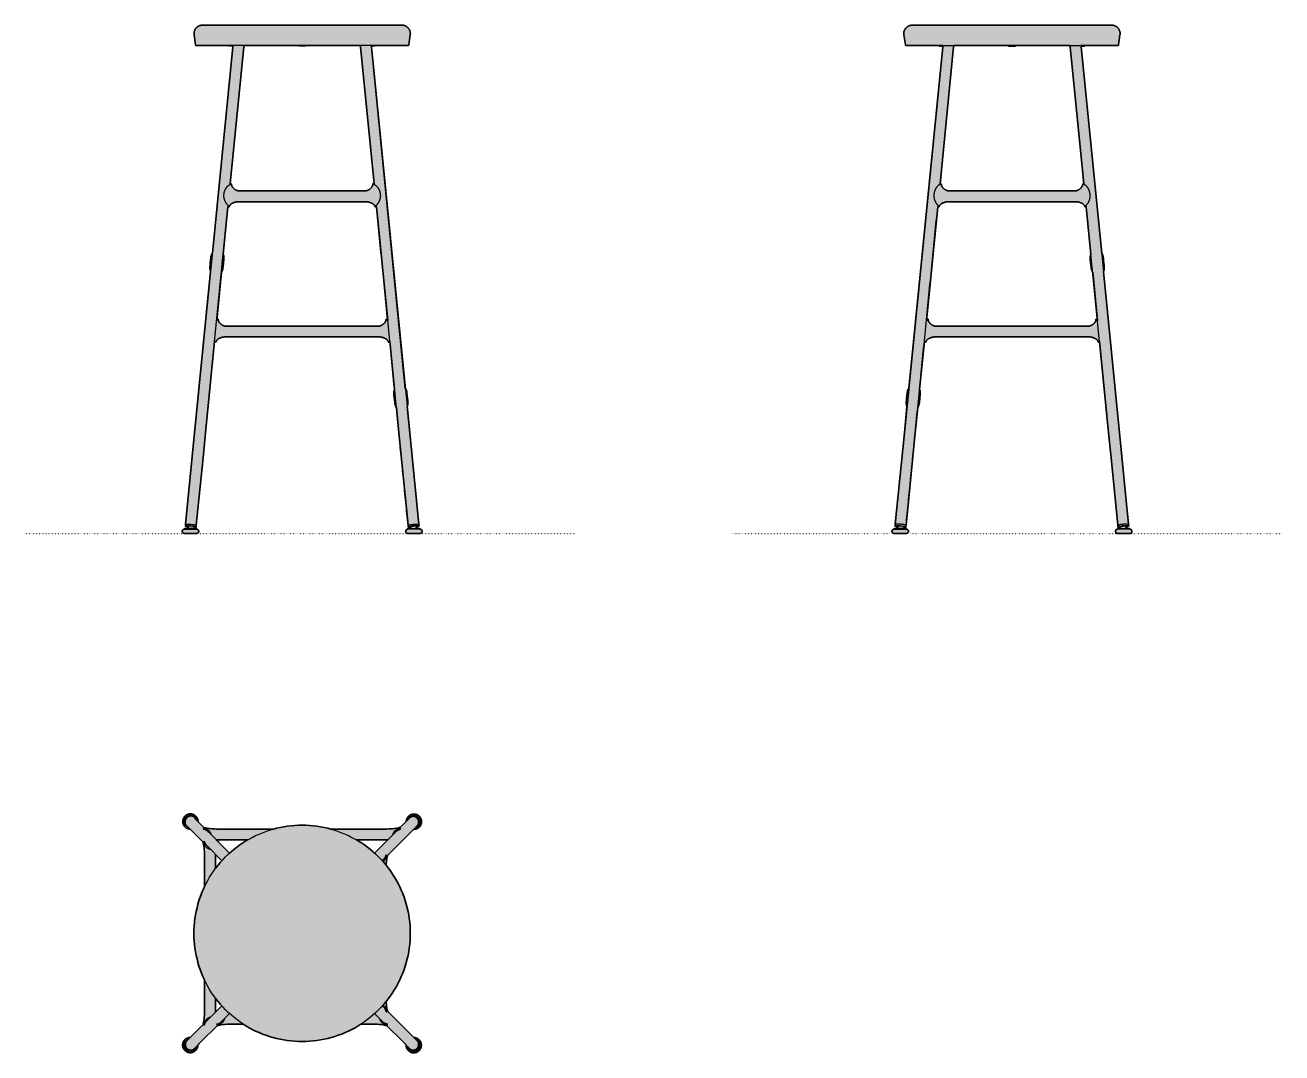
# Model space of a CAD drawing. Header units: millimetres. Extents: x -51 to 1808, y -768 to 752.
import ezdxf

# ---------------------------------------------------------------- set-up
doc = ezdxf.new("R2010")
doc.units = ezdxf.units.MM
doc.linetypes.add('Dots', pattern=[1, 0, -1])
doc.layers.add('Blocks', color=7, linetype='Continuous')
doc.layers.add('Blocks$Fill', color=7, linetype='Continuous', true_color=0xffffff)
for name, color, linetype, lineweight, true_color in [('Blocks$Inner', 7, 'Continuous', 25, 0x007f00), ('Blocks$Outline', 7, 'Continuous', 35, 0xff3f3f), ('Groud', 7, 'Dots', 25, 0x243775)]:
    doc.layers.add(name, color=color, linetype=linetype, lineweight=lineweight, true_color=true_color)

# ---------------------------------------------------------------- blocks, each defined once
blk = doc.blocks.new('Cornet Barstool Top')
at = {"layer": 'Blocks$Fill'}
h = blk.add_hatch(color=256, dxfattribs=at)
h.paths.add_polyline_path([(489.7, 136.4), (490.5, 136.4), (490.9, 136.4), (491.3, 136.5), (491.7, 136.5), (492.1, 136.6), (492.5, 136.6), (492.9, 136.7), (493.2, 136.8), (493.6, 136.9), (494, 137), (494.4, 137.2), (494.7, 137.3), (495.1, 137.5), (495.4, 137.7), (495.8, 137.9), (496.1, 138), (496.5, 138.3), (496.8, 138.5), (497.1, 138.7), (497.4, 139), (497.7, 139.2), (498, 139.5), (498.3, 139.7), (498.5, 140), (498.8, 140.3), (499.1, 140.6), (499.3, 140.9), (499.5, 141.2), (499.7, 141.5), (500, 141.9), (500.1, 142.2), (500.3, 142.5), (500.5, 142.9), (500.7, 143.2), (500.8, 143.6), (500.9, 144), (501.1, 144.3), (501.2, 144.7), (501.3, 145.1), (501.4, 145.5), (501.4, 145.8), (501.5, 146.2), (501.5, 146.6), (501.6, 147), (501.6, 147.4), (501.6, 147.8), (501.6, 148.2), (501.6, 148.5), (501.5, 148.9), (501.5, 149.3), (501.4, 149.7), (501.4, 150.1), (501.3, 150.5), (501.2, 150.8), (501.1, 151.2), (500.9, 151.6), (500.8, 151.9), (500.7, 152.3), (500.5, 152.6), (500.3, 153), (500.1, 153.3), (499.9, 153.7), (499.7, 154), (499.5, 154.3), (499.3, 154.6), (499.1, 154.9), (498.8, 155.2), (498.5, 155.5), (498.3, 155.8), (498, 156.1), (497.7, 156.3), (497.4, 156.6), (497.1, 156.8), (496.8, 157), (496.5, 157.3), (496.1, 157.5), (495.8, 157.7), (495.5, 157.8), (495.1, 158), (494.8, 158.2), (494.4, 158.3), (494.1, 158.5), (493.7, 158.6), (493.3, 158.7), (492.9, 158.8), (492.6, 158.9), (492.2, 158.9), (491.8, 159), (491.4, 159.1), (491, 159.1), (490.6, 159.1), (490.3, 159.1), (489.9, 159.1), (489.5, 159.1), (489.1, 159.1), (488.7, 159), (488.3, 158.9), (487.9, 158.9), (487.6, 158.8), (487.2, 158.7), (486.8, 158.6), (486.4, 158.5), (486.1, 158.3), (485.7, 158.2), (485.4, 158), (485, 157.8), (484.7, 157.7), (484.4, 157.5), (484, 157.3), (483.7, 157), (483.4, 156.8), (483.1, 156.6), (482.8, 156.3), (482.5, 156.1), (482.2, 155.8), (482, 155.5), (481.7, 155.2), (481.5, 154.9), (481.2, 154.6), (481, 154.3), (480.8, 154), (480.6, 153.7), (480.4, 153.4), (480.2, 153), (480, 152.7), (479.9, 152.3), (479.7, 152), (479.6, 151.6), (479.4, 151.2), (479.3, 150.9), (479.2, 150.5), (479.2, 150.1), (479.1, 149.8), (479, 149.4), (479, 149), (478.9, 148.6), (478.9, 148.2), (469.6, 139), (469.6, 139), (469.5, 139), (469.5, 139), (469.4, 139), (469.4, 139), (469.3, 139), (469.2, 139), (469.1, 139), (469, 139), (468.9, 139), (468.8, 139), (468.7, 139), (468.6, 139), (468.5, 138.9), (468.4, 138.9), (468.2, 138.9), (468.1, 138.9), (468, 138.8), (467.9, 138.8), (467.8, 138.8), (467.7, 138.7), (467.6, 138.7), (467.4, 138.6), (467.2, 138.6), (466.5, 138.4), (466, 138.3), (464.5, 138.1), (461.6, 137.7), (458.7, 137.3), (455.9, 137.1), (453, 137), (450.1, 136.9), (367.2, 136.8), (357.4, 139.2), (352, 140.3), (346.6, 141.1), (341.2, 141.7), (335.7, 142.2), (330.3, 142.5), (324.8, 142.6), (313.9, 142.2), (308.5, 141.7), (303, 141.1), (297.6, 140.3), (292.3, 139.2), (286.9, 138), (282.3, 136.8), (198, 136.9), (194.6, 137), (191.2, 137.3), (187.9, 137.6), (184.5, 138.1), (183.6, 138.3), (183.1, 138.4), (182.2, 138.6), (182.1, 138.6), (182, 138.6), (181.9, 138.7), (181.8, 138.7), (181.7, 138.8), (181.6, 138.8), (181.5, 138.8), (181.4, 138.8), (181.2, 138.9), (181.1, 138.9), (181, 138.9), (180.9, 138.9), (180.8, 138.9), (180.7, 138.9), (180.6, 138.9), (180.5, 138.9), (180.4, 138.9), (180.3, 138.9), (180.2, 138.9), (180.2, 138.9), (180.1, 138.9), (180.1, 138.9), (180, 138.9), (180, 138.9), (179.9, 138.9), (179.9, 138.9), (179.8, 138.9), (179.8, 138.9), (171, 147.7), (171, 148.5), (171, 148.9), (170.9, 149.3), (170.9, 149.6), (170.8, 150), (170.7, 150.4), (170.7, 150.8), (170.6, 151.1), (170.4, 151.5), (170.3, 151.9), (170.2, 152.2), (170, 152.6), (169.9, 152.9), (169.7, 153.3), (169.5, 153.6), (169.3, 153.9), (169.1, 154.3), (168.9, 154.6), (168.7, 154.9), (168.4, 155.2), (168.2, 155.5), (167.9, 155.8), (167.7, 156), (167.4, 156.3), (167.1, 156.6), (166.8, 156.8), (166.5, 157.1), (166.2, 157.3), (165.9, 157.5), (165.5, 157.7), (165.2, 157.9), (164.9, 158.1), (164.5, 158.3), (164.2, 158.4), (163.8, 158.6), (163.4, 158.7), (163.1, 158.8), (162.7, 158.9), (162.3, 159), (162, 159.1), (161.6, 159.2), (161.2, 159.3), (160.8, 159.3), (160.4, 159.3), (160, 159.4), (159.6, 159.4), (159.3, 159.4), (158.9, 159.3), (158.5, 159.3), (158.1, 159.3), (157.7, 159.2), (157.3, 159.1), (157, 159), (156.6, 158.9), (156.2, 158.8), (155.8, 158.7), (155.5, 158.6), (155.1, 158.4), (154.8, 158.3), (154.4, 158.1), (154.1, 157.9), (153.7, 157.7), (153.4, 157.5), (153.1, 157.3), (152.8, 157.1), (152.5, 156.8), (152.2, 156.6), (151.9, 156.3), (151.6, 156), (151.3, 155.8), (151.1, 155.5), (150.8, 155.2), (150.6, 154.9), (150.4, 154.6), (150.2, 154.2), (149.9, 153.9), (149.8, 153.6), (149.6, 153.2), (149.4, 152.9), (149.2, 152.5), (149.1, 152.2), (148.9, 151.8), (148.8, 151.4), (148.7, 151.1), (148.6, 150.7), (148.5, 150.3), (148.5, 149.9), (148.4, 149.6), (148.4, 149.2), (148.3, 148.8), (148.3, 148.4), (148.3, 148), (148.3, 147.6), (148.3, 147.2), (148.4, 146.8), (148.4, 146.5), (148.5, 146.1), (148.5, 145.7), (148.6, 145.3), (148.7, 144.9), (148.8, 144.6), (149, 144.2), (149.1, 143.8), (149.2, 143.5), (149.4, 143.1), (149.6, 142.8), (149.8, 142.4), (149.9, 142.1), (150.2, 141.8), (150.4, 141.5), (150.6, 141.2), (150.8, 140.8), (151.1, 140.6), (151.4, 140.3), (151.6, 140), (151.9, 139.7), (152.2, 139.4), (152.5, 139.2), (152.8, 138.9), (153.1, 138.7), (153.5, 138.5), (153.8, 138.3), (154.1, 138.1), (154.5, 137.9), (154.8, 137.7), (155.2, 137.6), (155.6, 137.4), (155.9, 137.3), (156.3, 137.2), (156.7, 137.1), (157.1, 137), (157.5, 136.9), (157.9, 136.8), (158.2, 136.7), (158.6, 136.7), (159, 136.7), (159.4, 136.7), (178.6, 117.5), (178.6, 117.5), (178.6, 117.4), (178.5, 117.4), (178.5, 117.3), (178.5, 117.3), (178.5, 117.3), (178.5, 117.2), (178.5, 117.2), (178.5, 117.1), (178.5, 117.1), (178.5, 117), (178.5, 116.9), (178.5, 116.8), (178.5, 116.7), (178.5, 116.6), (178.5, 116.5), (178.5, 116.4), (178.5, 116.3), (178.5, 116.2), (178.5, 116.1), (178.6, 116), (178.6, 115.9), (178.6, 115.8), (178.6, 115.7), (178.7, 115.5), (178.7, 115.4), (178.7, 115.3), (178.8, 115.2), (178.8, 115), (178.9, 114.8), (179, 114.2), (179.2, 113.6), (179.4, 112.1), (179.8, 109.2), (180.1, 106.4), (180.4, 103.5), (180.5, 100.6), (180.6, 97.7), (180.6, 51.9), (178.1, 46.3), (176, 41.3), (174.1, 36.2), (172.3, 31), (170.8, 25.8), (169.4, 20.5), (168.2, 15.1), (167.2, 9.8), (166.3, 4.4), (165.7, -1.1), (165.2, -6.5), (164.9, -12), (164.8, -17.4), (164.9, -22.9), (165.2, -28.3), (165.7, -33.8), (166.3, -39.2), (167.2, -44.6), (168.2, -50), (169.4, -55.3), (170.8, -60.6), (172.3, -65.8), (174.1, -71), (176, -76.1), (178.1, -81.2), (180.3, -86.1), (180.6, -86.8), (180.6, -135.5), (180.4, -138.4), (180.2, -141.3), (179.9, -144.1), (179.5, -147), (179.4, -147.6), (179.1, -149), (178.9, -149.7), (178.9, -149.9), (178.9, -150), (178.8, -150.1), (178.8, -150.2), (178.8, -150.3), (178.7, -150.4), (178.7, -150.5), (178.7, -150.6), (178.6, -150.8), (178.6, -150.9), (178.6, -151), (178.6, -151.1), (178.6, -151.2), (178.5, -151.3), (178.5, -151.4), (178.5, -151.5), (178.5, -151.6), (178.5, -151.7), (178.5, -151.8), (178.5, -151.9), (178.5, -152), (178.5, -152), (178.5, -152.1), (178.6, -152.1), (178.6, -152.1), (159.4, -171.2), (158.7, -171.3), (158.3, -171.3), (157.9, -171.3), (157.5, -171.4), (157.1, -171.5), (156.7, -171.6), (156.4, -171.7), (156, -171.8), (155.6, -171.9), (155.3, -172), (154.9, -172.2), (154.5, -172.3), (154.2, -172.5), (153.8, -172.7), (153.5, -172.9), (153.2, -173.1), (152.9, -173.3), (152.5, -173.5), (152.2, -173.8), (151.9, -174), (151.6, -174.3), (151.4, -174.6), (151.1, -174.8), (150.8, -175.1), (150.6, -175.4), (150.4, -175.7), (150.1, -176.1), (149.9, -176.4), (149.7, -176.7), (149.5, -177), (149.3, -177.4), (149.1, -177.7), (149, -178.1), (148.8, -178.4), (148.7, -178.8), (148.6, -179.2), (148.5, -179.5), (148.4, -179.9), (148.3, -180.3), (148.2, -180.7), (148.2, -181.1), (148.1, -181.4), (148.1, -181.8), (148.1, -182.2), (148, -182.6), (148.1, -183), (148.1, -183.4), (148.1, -183.8), (148.2, -184.1), (148.2, -184.5), (148.3, -184.9), (148.4, -185.3), (148.5, -185.7), (148.6, -186), (148.7, -186.4), (148.8, -186.8), (149, -187.1), (149.1, -187.5), (149.3, -187.8), (149.5, -188.2), (149.7, -188.5), (149.9, -188.8), (150.1, -189.1), (150.4, -189.5), (150.6, -189.8), (150.8, -190.1), (151.1, -190.3), (151.4, -190.6), (151.7, -190.9), (151.9, -191.2), (152.2, -191.4), (152.5, -191.6), (152.9, -191.9), (153.2, -192.1), (153.5, -192.3), (153.8, -192.5), (154.2, -192.7), (154.5, -192.8), (154.9, -193), (155.2, -193.2), (155.6, -193.3), (156, -193.4), (156.3, -193.5), (156.7, -193.6), (157.1, -193.7), (157.5, -193.8), (157.9, -193.8), (158.2, -193.9), (158.6, -193.9), (159, -193.9), (159.4, -193.9), (159.8, -193.9), (160.2, -193.9), (160.6, -193.9), (160.9, -193.8), (161.3, -193.8), (161.7, -193.7), (162.1, -193.6), (162.5, -193.5), (162.8, -193.4), (163.2, -193.3), (163.6, -193.2), (163.9, -193), (164.3, -192.8), (164.6, -192.7), (165, -192.5), (165.3, -192.3), (165.6, -192.1), (165.9, -191.9), (166.3, -191.6), (166.6, -191.4), (166.9, -191.1), (167.1, -190.9), (167.4, -190.6), (167.7, -190.3), (168, -190.1), (168.2, -189.8), (168.4, -189.4), (168.7, -189.1), (168.9, -188.8), (169.1, -188.5), (169.3, -188.1), (169.5, -187.8), (169.7, -187.5), (169.8, -187.1), (170, -186.7), (170.1, -186.4), (170.2, -186), (170.3, -185.6), (170.4, -185.3), (170.5, -184.9), (170.6, -184.5), (170.6, -184.1), (170.7, -183.7), (170.7, -183.3), (170.7, -182.9), (170.7, -182.6), (199.6, -153.7), (199.6, -153.7), (199.7, -153.8), (199.7, -153.8), (199.8, -153.8), (199.8, -153.8), (199.9, -153.8), (200, -153.8), (200.1, -153.8), (200.2, -153.8), (200.3, -153.8), (200.4, -153.8), (200.5, -153.7), (200.6, -153.7), (200.7, -153.7), (200.9, -153.7), (201, -153.7), (201.1, -153.6), (201.2, -153.6), (201.3, -153.6), (201.4, -153.5), (201.5, -153.5), (201.6, -153.5), (201.9, -153.4), (202, -153.4), (202.7, -153.2), (203.2, -153.1), (204.8, -152.8), (207.6, -152.4), (210.5, -152.1), (213.4, -151.9), (216.2, -151.7), (219.1, -151.7), (237.8, -151.6), (246.4, -156.9), (251.2, -159.5), (256.1, -161.9), (261.1, -164.2), (266.1, -166.3), (271.2, -168.2), (276.4, -169.9), (281.7, -171.5), (286.9, -172.9), (292.3, -174.1), (297.6, -175.1), (303, -175.9), (308.5, -176.6), (313.9, -177), (319.4, -177.3), (324.8, -177.4), (330.3, -177.3), (335.7, -177), (341.2, -176.6), (346.6, -175.9), (352, -175.1), (357.4, -174.1), (362.7, -172.9), (368, -171.5), (373.2, -169.9), (378.4, -168.2), (383.5, -166.3), (388.6, -164.2), (393.5, -161.9), (398.4, -159.5), (403.2, -156.9), (408, -154.1), (411.9, -151.6), (433.2, -151.7), (436.1, -151.8), (439, -152.1), (441.8, -152.4), (444.7, -152.8), (445.3, -152.9), (446.8, -153.2), (447.4, -153.3), (447.8, -153.4), (447.9, -153.5), (448, -153.5), (448.1, -153.5), (448.2, -153.6), (448.4, -153.6), (448.5, -153.6), (448.6, -153.6), (448.7, -153.7), (448.8, -153.7), (448.9, -153.7), (449, -153.7), (449.1, -153.7), (449.2, -153.7), (449.3, -153.7), (449.4, -153.7), (449.5, -153.7), (449.6, -153.7), (449.7, -153.7), (449.7, -153.7), (449.8, -153.7), (449.8, -153.7), (478.7, -182.6), (478.7, -183.3), (478.7, -183.7), (478.7, -184.1), (478.8, -184.5), (478.8, -184.9), (478.9, -185.2), (479, -185.6), (479.1, -186), (479.2, -186.3), (479.3, -186.7), (479.5, -187.1), (479.6, -187.4), (479.8, -187.8), (479.9, -188.1), (480.1, -188.4), (480.3, -188.8), (480.5, -189.1), (480.7, -189.4), (481, -189.7), (481.2, -190), (481.5, -190.3), (481.7, -190.6), (482, -190.9), (482.3, -191.1), (482.5, -191.4), (482.8, -191.6), (483.1, -191.9), (483.5, -192.1), (483.8, -192.3), (484.1, -192.5), (484.4, -192.7), (484.8, -192.9), (485.1, -193.1), (485.5, -193.3), (485.8, -193.4), (486.2, -193.5), (486.6, -193.7), (486.9, -193.8), (487.3, -193.9), (487.7, -194), (488.1, -194), (488.5, -194.1), (488.8, -194.1), (489.2, -194.2), (489.6, -194.2), (490, -194.2), (490.4, -194.2), (490.8, -194.2), (491.2, -194.1), (491.6, -194.1), (491.9, -194), (492.3, -194), (492.7, -193.9), (493.1, -193.8), (493.4, -193.7), (493.8, -193.5), (494.2, -193.4), (494.5, -193.3), (494.9, -193.1), (495.2, -192.9), (495.6, -192.7), (495.9, -192.5), (496.2, -192.3), (496.6, -192.1), (496.9, -191.9), (497.2, -191.6), (497.5, -191.4), (497.8, -191.1), (498, -190.9), (498.3, -190.6), (498.6, -190.3), (498.8, -190), (499, -189.7), (499.3, -189.4), (499.5, -189.1), (499.7, -188.7), (499.9, -188.4), (500.1, -188.1), (500.3, -187.7), (500.4, -187.4), (500.6, -187), (500.7, -186.6), (500.8, -186.3), (500.9, -185.9), (501, -185.5), (501.1, -185.1), (501.2, -184.8), (501.2, -184.4), (501.3, -184), (501.3, -183.6), (501.3, -183.2), (501.4, -182.8), (501.3, -182.5), (501.3, -182.1), (501.3, -181.7), (501.2, -181.3), (501.2, -180.9), (501.1, -180.5), (501, -180.2), (500.9, -179.8), (500.8, -179.4), (500.7, -179), (500.6, -178.7), (500.4, -178.3), (500.3, -178), (500.1, -177.6), (499.9, -177.3), (499.7, -176.9), (499.5, -176.6), (499.3, -176.3), (499, -176), (498.8, -175.7), (498.6, -175.4), (498.3, -175.1), (498, -174.8), (497.7, -174.5), (497.4, -174.3), (497.1, -174), (496.8, -173.8), (496.5, -173.5), (496.2, -173.3), (495.9, -173.1), (495.5, -172.9), (495.2, -172.7), (494.8, -172.6), (494.4, -172.4), (494.1, -172.2), (493.7, -172.1), (493.3, -172), (493, -171.9), (492.6, -171.8), (492.2, -171.7), (491.8, -171.6), (491.4, -171.6), (491, -171.5), (490.6, -171.5), (490.2, -171.5), (451, -132.3), (451, -132.2), (451, -132.1), (451, -132), (451, -131.9), (451, -131.8), (451, -131.7), (451, -131.6), (451, -131.5), (451, -131.4), (451, -131.3), (451, -131.2), (450.9, -131.1), (450.9, -131), (450.9, -130.8), (450.8, -130.7), (450.8, -130.6), (450.8, -130.5), (450.7, -130.4), (450.3, -128), (449.8, -125.5), (449.5, -123.1), (449.3, -120.6), (449.1, -118.2), (455.5, -109.7), (458.6, -105.2), (461.5, -100.5), (464.3, -95.8), (466.9, -91), (469.3, -86.1), (471.6, -81.2), (473.7, -76.1), (475.6, -71), (477.3, -65.8), (478.9, -60.6), (480.3, -55.3), (481.5, -50), (482.5, -44.6), (483.3, -39.2), (484, -33.8), (484.5, -28.3), (484.7, -22.9), (484.8, -17.4), (484.7, -12), (484.5, -6.5), (484, -1.1), (483.3, 4.4), (482.5, 9.8), (481.5, 15.1), (480.3, 20.5), (478.9, 25.8), (477.3, 31), (475.6, 36.2), (473.7, 41.3), (471.6, 46.3), (469.3, 51.3), (466.9, 56.2), (464.3, 61), (461.5, 65.7), (458.6, 70.3), (455.5, 74.9), (452.3, 79.3), (449.1, 83.4), (449.5, 88.3), (449.8, 90.8), (450.2, 93.2), (450.7, 95.6), (450.7, 95.7), (450.8, 95.8), (450.8, 95.9), (450.8, 96.1), (450.9, 96.2), (450.9, 96.3), (450.9, 96.4), (450.9, 96.5), (451, 96.6), (451, 96.7), (451, 96.8), (451, 96.9), (451, 97), (451, 97.1), (451, 97.2), (451, 97.3), (451, 97.4), (451, 97.5), (451, 97.5), (451, 97.6), (451, 97.6), (451, 97.7)], flags=0)
h.paths.add_polyline_path([(405.3, 120.9), (451.5, 120.8), (432, 101.3), (425.8, 106.7), (421.5, 110.1), (417.1, 113.3), (412.6, 116.4), (408, 119.3)], flags=0)
h.paths.add_polyline_path([(185.7, 133), (186.1, 132.6), (186.3, 132.5), (186.5, 132.3)], flags=0)
h.paths.add_polyline_path([(196.6, 78.3), (196.7, 99.4), (206.2, 89.9), (200.7, 83.6), (197.3, 79.3)], flags=0)
h.paths.add_polyline_path([(217.5, 101.2), (197.9, 120.8), (244.3, 120.8), (237.1, 116.4), (232.6, 113.3), (228.1, 110.1), (223.9, 106.7), (219.7, 103.2)], flags=0)
h.paths.add_polyline_path([(196.6, -113.1), (200.7, -118.4), (204.2, -122.6), (206.1, -124.6), (196.7, -134)], flags=0)
h.paths.add_polyline_path([(449.2, -133.3), (450.6, -133.1), (450.6, -133.1), (450.6, -133.1), (450.6, -133.1), (449.2, -133.3)], flags=0)
at = {"layer": 'Blocks$Inner'}
for p, q in [((179.1, 136.8), (179.3, 138.5)), ((217.5, 101.2), (185.7, 133)), ((201.3, 136.8), (282.3, 136.8)), ((448.3, 136.9), (367.2, 136.8)), ((432, 101.3), (462.5, 131.8)), ((470.5, 136.7), (470.2, 138.6)), ((178.9, 117.9), (180.8, 118.2)), ((206.2, 89.9), (183.8, 112.3)), ((244.3, 120.8), (201.3, 120.8)), ((448.3, 120.9), (405.3, 120.9)), ((180.6, 95.9), (180.6, 51.9)), ((196.6, 95.9), (196.6, 78.3)), ((449, 98.5), (450.6, 98.3)), ((443.3, 90), (443.8, 90.5)), ((444.5, 88.8), (444.7, 88.9)), ((449.2, 85.8), (449.1, 83.4)), ((180.6, -130.8), (180.6, -86.8)), ((185.7, -145), (206.1, -124.6)), ((196.6, -113.1), (196.6, -130.8)), ((444.1, -125.3), (443.5, -124.7)), ((444.5, -123.6), (444.8, -123.7)), ((449.3, -120.6), (449.1, -118.2)), ((206.7, -146.6), (217.4, -135.9)), ((442.7, -146.6), (432.1, -136.1)), ((449.2, -133.3), (450.6, -133.1)), ((180.5, -153), (178.9, -152.8)), ((199, -153.4), (198.7, -151.4)), ((221, -151.6), (237.8, -151.6)), ((428.5, -151.6), (411.9, -151.6)), ((450.8, -151.4), (450.5, -153.3))]:
    blk.add_line(p, q, dxfattribs=at)
for points in [[(159.4, 136.7), (159, 136.7), (158.6, 136.7), (158.2, 136.7), (157.9, 136.8), (157.5, 136.9), (157.1, 137), (156.7, 137.1), (156.3, 137.2), (155.9, 137.3), (155.6, 137.4), (155.2, 137.6), (154.8, 137.7), (154.5, 137.9), (154.1, 138.1), (153.8, 138.3), (153.5, 138.5), (153.1, 138.7), (152.8, 138.9), (152.5, 139.2), (152.2, 139.4), (151.9, 139.7), (151.6, 140), (151.4, 140.3), (151.1, 140.6), (150.8, 140.8), (150.6, 141.2), (150.4, 141.5), (150.2, 141.8), (149.9, 142.1), (149.8, 142.4), (149.6, 142.8), (149.4, 143.1), (149.2, 143.5), (149.1, 143.8), (149, 144.2), (148.8, 144.6), (148.7, 144.9), (148.6, 145.3), (148.5, 145.7), (148.5, 146.1), (148.4, 146.5), (148.4, 146.8), (148.3, 147.2), (148.3, 147.6), (148.3, 148), (148.3, 148.4), (148.3, 148.8), (148.4, 149.2), (148.4, 149.6), (148.5, 149.9), (148.5, 150.3), (148.6, 150.7), (148.7, 151.1), (148.8, 151.4), (148.9, 151.8), (149.1, 152.2), (149.2, 152.5), (149.4, 152.9), (149.6, 153.2), (149.8, 153.6), (149.9, 153.9), (150.2, 154.2), (150.4, 154.6), (150.6, 154.9), (150.8, 155.2), (151.1, 155.5), (151.3, 155.8), (151.6, 156), (151.9, 156.3), (152.2, 156.6), (152.5, 156.8), (152.8, 157.1), (153.1, 157.3), (153.4, 157.5), (153.7, 157.7), (154.1, 157.9), (154.4, 158.1), (154.8, 158.3), (155.1, 158.4), (155.5, 158.6), (155.8, 158.7), (156.2, 158.8), (156.6, 158.9), (157, 159), (157.3, 159.1), (157.7, 159.2), (158.1, 159.3), (158.5, 159.3), (158.9, 159.3), (159.3, 159.4), (159.6, 159.4), (160, 159.4), (160.4, 159.3), (160.8, 159.3), (161.2, 159.3), (161.6, 159.2), (162, 159.1), (162.3, 159), (162.7, 158.9), (163.1, 158.8), (163.4, 158.7), (163.8, 158.6), (164.2, 158.4), (164.5, 158.3), (164.9, 158.1), (165.2, 157.9), (165.5, 157.7), (165.9, 157.5), (166.2, 157.3), (166.5, 157.1), (166.8, 156.8), (167.1, 156.6), (167.4, 156.3), (167.7, 156), (167.9, 155.8), (168.2, 155.5), (168.4, 155.2), (168.7, 154.9), (168.9, 154.6), (169.1, 154.3), (169.3, 153.9), (169.5, 153.6), (169.7, 153.3), (169.9, 152.9), (170, 152.6), (170.2, 152.2), (170.3, 151.9), (170.4, 151.5), (170.6, 151.1), (170.7, 150.8), (170.7, 150.4), (170.8, 150), (170.9, 149.6), (170.9, 149.3), (171, 148.9), (171, 148.5), (171, 148.1), (171, 147.7)], [(156.9, 139.2), (156.7, 139.2), (156.4, 139.3), (156.2, 139.4), (156, 139.5), (155.7, 139.7), (155.4, 139.8), (155.1, 139.9), (154.8, 140.1), (154.6, 140.3), (154.3, 140.5), (154.1, 140.6), (153.8, 140.8), (153.6, 141), (153.3, 141.2), (153.1, 141.5), (152.9, 141.7), (152.7, 141.9), (152.5, 142.2), (152.3, 142.4), (152.1, 142.7), (151.9, 142.9), (151.7, 143.2), (151.6, 143.5), (151.4, 143.8), (151.3, 144), (151.2, 144.3), (151, 144.6), (150.9, 144.9), (150.8, 145.2), (150.7, 145.5), (150.7, 145.8), (150.6, 146.1), (150.5, 146.4), (150.5, 146.8), (150.4, 147.1), (150.4, 147.4), (150.4, 147.7), (150.4, 148), (150.4, 148.3), (150.4, 148.6), (150.4, 149), (150.5, 149.3), (150.5, 149.6), (150.6, 149.9), (150.7, 150.2), (150.7, 150.5), (150.8, 150.8), (150.9, 151.1), (151, 151.4), (151.2, 151.7), (151.3, 152), (151.4, 152.3), (151.6, 152.5), (151.7, 152.8), (151.9, 153.1), (152.1, 153.3), (152.3, 153.6), (152.5, 153.8), (152.7, 154.1), (152.9, 154.3), (153.1, 154.6), (153.3, 154.8), (153.6, 155), (153.8, 155.2), (154.1, 155.4), (154.3, 155.6), (154.6, 155.7), (154.8, 155.9), (155.1, 156.1), (155.4, 156.2), (155.7, 156.4), (156, 156.5), (156.3, 156.6), (156.6, 156.7), (156.9, 156.8), (157.2, 156.9), (157.5, 157), (157.8, 157.1), (158.1, 157.1), (158.4, 157.2), (158.7, 157.2), (159, 157.2), (159.3, 157.3), (159.6, 157.3), (160, 157.3), (160.3, 157.2), (160.6, 157.2), (160.9, 157.2), (161.2, 157.1), (161.5, 157.1), (161.8, 157), (162.1, 156.9), (162.4, 156.8), (162.7, 156.7), (163, 156.6), (163.3, 156.5), (163.6, 156.4), (163.9, 156.2), (164.2, 156.1), (164.4, 155.9), (164.7, 155.8), (165, 155.6), (165.2, 155.4), (165.5, 155.2), (165.7, 155), (166, 154.8), (166.2, 154.6), (166.4, 154.3), (166.6, 154.1), (166.8, 153.8), (167, 153.6), (167.2, 153.3), (167.4, 153.1), (167.6, 152.8), (167.7, 152.5), (167.9, 152.3), (168, 152), (168.1, 151.7), (168.2, 151.4), (168.3, 151.2), (168.4, 150.9), (168.5, 150.6), (168.6, 150.3), (168.7, 150.1)], [(166.5, 153.5), (166.3, 153.7), (166.1, 153.9), (165.9, 154.1), (165.6, 154.3), (165.4, 154.5), (165.1, 154.7), (164.9, 154.8), (164.6, 155), (164.4, 155.2), (164.1, 155.3), (163.8, 155.4), (163.5, 155.5), (163.3, 155.7), (163, 155.8), (162.7, 155.9), (162.4, 155.9), (162.1, 156), (161.8, 156.1), (161.5, 156.1), (161.2, 156.2), (160.9, 156.2), (160.6, 156.2), (160.3, 156.2), (160, 156.2), (159.7, 156.2), (159.4, 156.2), (159.1, 156.1), (158.8, 156.1), (158.5, 156.1), (158.2, 156), (157.9, 155.9), (157.6, 155.8), (157.3, 155.7), (157, 155.6), (156.7, 155.5), (156.5, 155.4), (156.2, 155.3), (155.9, 155.1), (155.7, 155), (155.4, 154.8), (155.2, 154.6), (154.9, 154.5), (154.7, 154.3), (154.4, 154.1), (154.2, 153.9), (154, 153.7), (153.8, 153.4), (153.6, 153.2), (153.4, 153), (153.2, 152.7), (153, 152.5), (152.9, 152.2), (152.7, 152), (152.5, 151.7), (152.4, 151.5), (152.3, 151.2), (152.1, 150.9), (152, 150.6), (151.9, 150.3), (151.8, 150.1), (151.7, 149.8), (151.7, 149.5), (151.6, 149.2), (151.6, 148.9), (151.5, 148.6), (151.5, 148.3), (151.5, 148), (151.4, 147.7), (151.4, 147.4), (151.4, 147.1), (151.5, 146.8), (151.5, 146.5), (151.5, 146.1), (151.6, 145.9), (151.6, 145.6), (151.7, 145.3), (151.8, 145), (151.9, 144.7), (152, 144.4), (152.1, 144.1), (152.2, 143.8), (152.4, 143.6), (152.5, 143.3), (152.7, 143), (152.8, 142.8), (153, 142.5), (153.2, 142.3), (153.3, 142), (153.5, 141.8), (153.7, 141.6), (153.9, 141.3), (154.1, 141.2)], [(168.6, 150.1), (168.5, 150.4), (168.4, 150.6), (168.3, 150.9), (168.2, 151.2), (168, 151.5), (167.9, 151.7), (167.7, 152), (167.6, 152.2), (167.4, 152.5), (167.2, 152.7), (167, 152.9), (166.8, 153.2), (166.6, 153.4), (166.4, 153.6), (166.2, 153.8), (165.9, 154), (165.7, 154.2), (165.4, 154.4), (165.2, 154.5), (164.9, 154.7), (164.7, 154.8), (164.4, 155), (164.1, 155.1), (163.9, 155.2), (163.6, 155.4), (163.3, 155.5), (163, 155.6), (162.7, 155.6), (162.4, 155.7), (162.1, 155.8), (161.8, 155.8), (161.5, 155.9), (161.2, 155.9), (160.9, 155.9), (160.6, 156), (160.3, 156), (160, 156), (159.7, 155.9), (159.4, 155.9), (159.1, 155.9), (158.8, 155.8), (158.5, 155.8), (158.2, 155.7), (158, 155.6), (157.7, 155.5), (157.4, 155.4), (157.1, 155.3), (156.8, 155.2), (156.5, 155.1), (156.3, 154.9), (156, 154.8), (155.8, 154.6), (155.5, 154.4), (155.3, 154.3), (155, 154.1), (154.8, 153.9), (154.6, 153.7), (154.3, 153.5), (154.1, 153.3), (153.9, 153.1), (153.7, 152.8), (153.5, 152.6), (153.3, 152.4), (153.2, 152.1), (153, 151.9), (152.9, 151.6), (152.7, 151.3), (152.6, 151.1), (152.4, 150.8), (152.3, 150.5), (152.2, 150.2), (152.1, 149.9), (152, 149.7), (152, 149.4), (151.9, 149.1), (151.8, 148.8), (151.8, 148.5), (151.7, 148.2), (151.7, 147.9), (151.7, 147.6), (151.7, 147.3), (151.7, 147), (151.7, 146.7), (151.7, 146.4), (151.8, 146.1), (151.8, 145.8), (151.9, 145.5), (151.9, 145.2), (152, 144.9), (152.1, 144.6), (152.2, 144.3), (152.3, 144), (152.4, 143.7), (152.5, 143.5), (152.7, 143.2), (152.8, 142.9), (153, 142.7), (153.1, 142.4), (153.3, 142.2), (153.5, 141.9), (153.7, 141.7), (153.9, 141.5), (154.1, 141.2), (154.3, 141), (154.5, 140.8), (154.7, 140.6), (155, 140.4), (155.2, 140.2), (155.5, 140.1), (155.7, 139.9), (156, 139.7), (156.2, 139.6), (156.5, 139.4), (156.8, 139.3)], [(179.8, 138.9), (175.7, 143), (165.8, 152.9)], [(451, 97.7), (485, 131.7), (494.9, 141.6), (495.1, 141.8), (495.3, 142), (495.5, 142.3), (495.7, 142.5), (495.8, 142.7), (496, 142.9), (496.1, 143.2), (496.2, 143.4), (496.4, 143.7), (496.5, 143.9), (496.6, 144.2), (496.7, 144.4), (496.8, 144.7), (496.9, 144.9), (497, 145.2), (497, 145.5), (497.1, 145.7), (497.1, 146), (497.2, 146.3), (497.2, 146.6), (497.2, 146.9), (497.2, 147.1), (497.2, 147.4), (497.2, 147.7), (497.2, 148), (497.2, 148.2), (497.1, 148.5), (497.1, 148.8), (497, 149.1), (496.9, 149.3), (496.9, 149.6), (496.8, 149.9), (496.7, 150.1), (496.6, 150.4), (496.5, 150.6), (496.3, 150.9), (496.2, 151.1), (496.1, 151.4), (495.9, 151.6), (495.8, 151.8), (495.6, 152), (495.4, 152.3), (495.3, 152.5), (495.1, 152.7), (494.9, 152.9), (494.7, 153.1), (494.5, 153.3), (494.3, 153.4), (494, 153.6), (493.8, 153.8), (493.6, 153.9), (493.4, 154.1), (493.1, 154.2), (492.9, 154.3), (492.6, 154.5), (492.4, 154.6), (492.1, 154.7), (491.8, 154.8), (491.6, 154.9), (491.3, 154.9), (491, 155), (490.8, 155.1), (490.5, 155.1), (490.2, 155.2), (490, 155.2), (489.7, 155.2), (489.4, 155.2), (489.1, 155.2), (488.8, 155.2), (488.6, 155.2), (488.3, 155.2), (488, 155.1), (487.7, 155.1), (487.5, 155), (487.2, 155), (486.9, 154.9), (486.7, 154.8), (486.4, 154.7), (486.1, 154.6), (485.9, 154.5), (485.6, 154.4), (485.4, 154.3), (485.2, 154.1), (484.9, 154), (484.7, 153.8), (484.5, 153.7), (484.2, 153.5), (484, 153.3), (483.8, 153.1), (483.6, 152.9), (473.7, 143), (469.6, 139)], [(478.9, 148.2), (478.9, 148.6), (479, 149), (479, 149.4), (479.1, 149.8), (479.2, 150.1), (479.2, 150.5), (479.3, 150.9), (479.4, 151.2), (479.6, 151.6), (479.7, 152), (479.9, 152.3), (480, 152.7), (480.2, 153), (480.4, 153.4), (480.6, 153.7), (480.8, 154), (481, 154.3), (481.2, 154.6), (481.5, 154.9), (481.7, 155.2), (482, 155.5), (482.2, 155.8), (482.5, 156.1), (482.8, 156.3), (483.1, 156.6), (483.4, 156.8), (483.7, 157), (484, 157.3), (484.4, 157.5), (484.7, 157.7), (485, 157.8), (485.4, 158), (485.7, 158.2), (486.1, 158.3), (486.4, 158.5), (486.8, 158.6), (487.2, 158.7), (487.6, 158.8), (487.9, 158.9), (488.3, 158.9), (488.7, 159), (489.1, 159.1), (489.5, 159.1), (489.9, 159.1), (490.3, 159.1), (490.6, 159.1), (491, 159.1), (491.4, 159.1), (491.8, 159), (492.2, 158.9), (492.6, 158.9), (492.9, 158.8), (493.3, 158.7), (493.7, 158.6), (494.1, 158.5), (494.4, 158.3), (494.8, 158.2), (495.1, 158), (495.5, 157.8), (495.8, 157.7), (496.1, 157.5), (496.5, 157.3), (496.8, 157), (497.1, 156.8), (497.4, 156.6), (497.7, 156.3), (498, 156.1), (498.3, 155.8), (498.5, 155.5), (498.8, 155.2), (499.1, 154.9), (499.3, 154.6), (499.5, 154.3), (499.7, 154), (499.9, 153.7), (500.1, 153.3), (500.3, 153), (500.5, 152.6), (500.7, 152.3), (500.8, 151.9), (500.9, 151.6), (501.1, 151.2), (501.2, 150.8), (501.3, 150.5), (501.4, 150.1), (501.4, 149.7), (501.5, 149.3), (501.5, 148.9), (501.6, 148.5), (501.6, 148.2), (501.6, 147.8), (501.6, 147.4), (501.6, 147), (501.5, 146.6), (501.5, 146.2), (501.4, 145.8), (501.4, 145.5), (501.3, 145.1), (501.2, 144.7), (501.1, 144.3), (500.9, 144), (500.8, 143.6), (500.7, 143.2), (500.5, 142.9), (500.3, 142.5), (500.1, 142.2), (500, 141.9), (499.7, 141.5), (499.5, 141.2), (499.3, 140.9), (499.1, 140.6), (498.8, 140.3), (498.5, 140), (498.3, 139.7), (498, 139.5), (497.7, 139.2), (497.4, 139), (497.1, 138.7), (496.8, 138.5), (496.5, 138.3), (496.1, 138), (495.8, 137.9), (495.4, 137.7), (495.1, 137.5), (494.7, 137.3), (494.4, 137.2), (494, 137), (493.6, 136.9), (493.2, 136.8), (492.9, 136.7), (492.5, 136.6), (492.1, 136.6), (491.7, 136.5), (491.3, 136.5), (490.9, 136.4), (490.5, 136.4), (490.1, 136.4), (489.7, 136.4)], [(481.5, 150.9), (481.6, 151.1), (481.8, 151.4), (481.9, 151.7), (482, 152), (482.2, 152.3), (482.3, 152.6), (482.5, 152.8), (482.7, 153.1), (482.9, 153.3), (483.1, 153.6), (483.3, 153.8), (483.5, 154.1), (483.7, 154.3), (483.9, 154.5), (484.2, 154.7), (484.4, 154.9), (484.7, 155.1), (484.9, 155.3), (485.2, 155.5), (485.5, 155.7), (485.7, 155.8), (486, 156), (486.3, 156.1), (486.6, 156.3), (486.9, 156.4), (487.2, 156.5), (487.5, 156.6), (487.8, 156.7), (488.1, 156.8), (488.4, 156.8), (488.7, 156.9), (489, 156.9), (489.3, 157), (489.6, 157), (489.9, 157), (490.3, 157), (490.6, 157), (490.9, 157), (491.2, 157), (491.5, 156.9), (491.8, 156.9), (492.1, 156.8), (492.4, 156.8), (492.7, 156.7), (493, 156.6), (493.3, 156.5), (493.6, 156.4), (493.9, 156.3), (494.2, 156.1), (494.5, 156), (494.8, 155.8), (495.1, 155.7), (495.3, 155.5), (495.6, 155.3), (495.8, 155.1), (496.1, 154.9), (496.3, 154.7), (496.6, 154.5), (496.8, 154.3), (497, 154.1), (497.2, 153.8), (497.4, 153.6), (497.6, 153.4), (497.8, 153.1), (498, 152.8), (498.2, 152.6), (498.3, 152.3), (498.5, 152), (498.6, 151.7), (498.7, 151.4), (498.9, 151.1), (499, 150.9), (499.1, 150.6), (499.2, 150.3), (499.2, 149.9), (499.3, 149.6), (499.4, 149.3), (499.4, 149), (499.5, 148.7), (499.5, 148.4), (499.5, 148.1), (499.5, 147.8), (499.5, 147.5), (499.5, 147.1), (499.5, 146.8), (499.4, 146.5), (499.4, 146.2), (499.3, 145.9), (499.2, 145.6), (499.2, 145.3), (499.1, 145), (499, 144.7), (498.9, 144.4), (498.7, 144.1), (498.6, 143.8), (498.5, 143.5), (498.3, 143.2), (498.2, 143), (498, 142.7), (497.8, 142.4), (497.6, 142.2), (497.4, 141.9), (497.2, 141.7), (497, 141.5), (496.8, 141.2), (496.6, 141), (496.3, 140.8), (496.1, 140.6), (495.8, 140.4), (495.6, 140.2), (495.3, 140), (495.1, 139.9), (494.8, 139.7), (494.5, 139.5), (494.2, 139.4), (493.9, 139.3), (493.6, 139.2), (493.4, 139.1), (493.1, 139), (492.8, 138.9), (492.5, 138.8), (492.2, 138.7)], [(492, 138.7), (492.2, 138.7), (492.5, 138.8), (492.7, 138.9), (493, 139), (493.2, 139.1), (493.5, 139.2), (493.7, 139.4), (494, 139.5), (494.2, 139.7), (494.4, 139.8), (494.7, 140), (494.9, 140.1), (495.1, 140.3), (495.3, 140.5), (495.5, 140.7), (495.7, 140.8), (495.8, 141), (496, 141.1), (496.1, 141.3), (496.2, 141.4), (496.4, 141.6), (496.5, 141.7), (496.6, 141.9), (496.7, 142.1), (496.8, 142.2), (496.9, 142.4), (497.1, 142.6), (497.2, 142.8), (497.3, 143), (497.4, 143.2), (497.4, 143.3), (497.5, 143.5), (497.6, 143.7), (497.7, 143.9), (497.8, 144.1), (497.8, 144.4), (497.9, 144.6), (498, 144.8), (498, 145), (498.1, 145.2), (498.1, 145.4), (498.1, 145.7), (498.2, 145.9), (498.2, 146.1), (498.2, 146.3), (498.2, 146.5), (498.2, 146.8), (498.2, 147), (498.2, 147.2), (498.2, 147.4), (498.2, 147.7), (498.2, 147.9), (498.2, 148.1), (498.1, 148.3), (498.1, 148.6), (498, 148.8), (498, 149), (497.9, 149.2), (497.9, 149.4), (497.8, 149.6), (497.7, 149.8), (497.7, 150.1), (497.6, 150.3), (497.5, 150.5), (497.4, 150.7), (497.3, 150.8), (497.2, 151), (497.1, 151.2), (497, 151.4), (496.9, 151.6), (496.8, 151.8), (496.7, 151.9), (496.6, 152.1), (496.4, 152.3), (496.3, 152.4), (496.2, 152.6), (496.1, 152.7), (495.9, 152.9), (495.8, 153), (495.6, 153.2), (495.5, 153.3), (495.4, 153.4), (495.2, 153.6), (495.1, 153.7), (494.9, 153.8), (494.8, 153.9), (494.6, 154.1), (494.4, 154.2), (494.2, 154.3), (494.1, 154.4), (493.9, 154.5), (493.7, 154.6), (493.5, 154.7), (493.3, 154.8), (493.1, 154.9), (492.9, 155), (492.7, 155.1), (492.5, 155.2), (492.3, 155.3), (492.1, 155.3), (491.9, 155.4), (491.7, 155.4), (491.5, 155.5), (491.3, 155.5), (491, 155.6), (490.8, 155.6), (490.6, 155.7), (490.4, 155.7), (490.2, 155.7), (489.9, 155.7), (489.7, 155.7), (489.5, 155.7), (489.3, 155.7), (489, 155.7), (488.8, 155.7), (488.6, 155.7), (488.4, 155.7), (488.1, 155.6), (487.9, 155.6), (487.7, 155.6), (487.5, 155.5), (487.3, 155.5), (487.1, 155.4), (486.8, 155.3), (486.6, 155.3), (486.4, 155.2), (486.2, 155.1), (486, 155), (485.8, 155), (485.6, 154.9), (485.4, 154.8), (485.3, 154.7), (485.1, 154.6), (484.9, 154.5), (484.7, 154.3), (484.6, 154.2), (484.4, 154.1), (484.2, 154), (484.1, 153.9), (483.9, 153.7), (483.8, 153.6), (483.6, 153.5), (483.5, 153.4), (483.3, 153.2), (483.2, 153.1), (483.1, 153), (483, 152.9), (482.9, 152.7), (482.8, 152.6), (482.7, 152.5), (482.6, 152.4), (482.5, 152.2), (482.4, 152.1), (482.3, 152), (482.2, 151.8), (482.1, 151.7), (482, 151.5), (481.9, 151.4), (481.9, 151.3), (481.8, 151.1)], [(495.8, 140.9), (496, 141.1), (496.2, 141.3), (496.4, 141.5), (496.6, 141.8), (496.7, 142), (496.9, 142.3), (497.1, 142.5), (497.2, 142.8), (497.4, 143), (497.5, 143.3), (497.7, 143.6), (497.8, 143.9), (497.9, 144.1), (498, 144.4), (498.1, 144.7), (498.2, 145), (498.2, 145.3), (498.3, 145.6), (498.4, 145.9), (498.4, 146.2), (498.4, 146.5), (498.5, 146.8), (498.5, 147.1), (498.5, 147.4), (498.4, 147.7), (498.4, 148), (498.4, 148.3), (498.3, 148.6), (498.3, 148.9), (498.2, 149.2), (498.2, 149.5), (498.1, 149.8), (498, 150.1), (497.9, 150.4), (497.8, 150.7), (497.6, 150.9), (497.5, 151.2), (497.4, 151.5), (497.2, 151.7), (497, 152), (496.9, 152.2), (496.7, 152.5), (496.5, 152.7), (496.3, 153), (496.1, 153.2), (495.9, 153.4), (495.7, 153.6), (495.5, 153.8), (495.2, 154), (495, 154.2), (494.7, 154.4), (494.5, 154.6), (494.2, 154.7), (494, 154.9), (493.7, 155), (493.4, 155.1), (493.1, 155.3), (492.9, 155.4), (492.6, 155.5), (492.3, 155.6), (492, 155.7), (491.7, 155.7), (491.4, 155.8), (491.1, 155.9), (490.8, 155.9), (490.5, 155.9), (490.2, 156), (489.9, 156), (489.6, 156), (489.3, 156), (489, 155.9), (488.7, 155.9), (488.4, 155.9), (488.1, 155.8), (487.8, 155.8), (487.5, 155.7), (487.2, 155.6), (486.9, 155.5), (486.6, 155.4), (486.3, 155.3), (486.1, 155.2), (485.8, 155), (485.5, 154.9), (485.3, 154.8), (485, 154.6), (484.8, 154.4), (484.5, 154.3), (484.3, 154.1), (484, 153.9), (483.8, 153.7), (483.6, 153.5), (483.4, 153.3)], [(178.6, 117.5), (164.4, 131.7), (154.5, 141.6)], [(179.3, 138.5), (179.1, 136.8), (179.4, 136.7), (179.8, 136.7), (180.1, 136.6), (180.5, 136.5), (180.8, 136.4), (181.2, 136.3), (181.5, 136.1), (181.8, 136), (182.1, 135.9), (182.5, 135.7), (182.8, 135.5), (183.1, 135.3), (183.4, 135.2), (183.7, 135), (183.9, 134.7), (184.2, 134.5), (184.5, 134.3), (184.8, 134.1), (185, 133.8), (185.2, 133.5), (185.5, 133.3), (185.7, 133), (185.9, 132.8), (186.1, 132.6), (186.3, 132.5), (186.5, 132.3)], [(190.5, 128.3), (190.4, 128.5), (190.4, 128.7), (190.4, 128.9), (190.3, 129.1), (190.3, 129.3), (190.2, 129.5), (190.1, 129.7), (190.1, 129.9), (190, 130.1), (189.9, 130.3), (189.9, 130.5), (189.8, 130.8), (189.7, 131), (189.6, 131.2), (189.5, 131.4), (189.4, 131.6), (189.3, 131.7), (189.2, 131.9), (189.1, 132.1), (188.9, 132.3), (188.8, 132.5), (188.7, 132.7), (188.6, 132.9), (188.4, 133), (188.3, 133.2), (188.1, 133.4), (188, 133.6), (187.8, 133.7), (187.7, 133.9), (187.5, 134.1), (187.3, 134.2), (187.2, 134.4), (186.9, 134.6), (186.6, 134.9), (186.2, 135.1), (185.9, 135.4), (185.6, 135.6), (185.2, 135.8), (184.9, 136), (184.5, 136.2), (184.1, 136.5), (183.6, 136.7), (183.2, 136.9), (182.8, 137), (182.3, 137.2), (180.4, 137.8), (180.1, 137.9), (180, 138), (179.9, 138), (179.8, 138.1), (179.8, 138.1), (179.7, 138.1), (179.7, 138.1), (179.6, 138.2), (179.6, 138.2), (179.6, 138.2), (179.6, 138.2), (179.5, 138.2), (179.5, 138.2), (179.5, 138.3), (179.5, 138.3), (179.5, 138.3), (179.4, 138.3), (179.4, 138.3), (179.4, 138.3), (179.4, 138.3), (179.4, 138.3), (179.4, 138.3), (179.4, 138.3), (179.4, 138.4), (179.4, 138.4), (179.4, 138.4), (179.4, 138.4), (179.4, 138.4), (179.4, 138.4), (179.4, 138.4), (179.4, 138.4), (179.4, 138.4), (179.4, 138.4), (179.4, 138.4), (179.4, 138.4), (179.4, 138.4), (179.4, 138.5), (179.4, 138.5), (179.3, 138.5), (179.3, 138.5), (179.3, 138.5), (179.3, 138.5), (179.3, 138.5), (179.3, 138.5), (179.3, 138.5), (179.3, 138.5), (179.3, 138.5), (179.3, 138.5), (179.3, 138.5), (179.3, 138.5), (179.3, 138.5), (179.3, 138.5), (179.3, 138.5), (179.3, 138.5), (179.3, 138.5), (179.3, 138.5), (179.3, 138.5), (179.3, 138.6), (179.3, 138.6), (179.3, 138.6), (179.4, 138.6), (179.4, 138.6), (179.4, 138.6), (179.4, 138.6), (179.4, 138.6), (179.4, 138.6), (179.4, 138.6), (179.4, 138.6), (179.4, 138.6), (179.4, 138.6), (179.4, 138.6), (179.4, 138.6), (179.4, 138.6), (179.4, 138.6), (179.4, 138.6), (179.4, 138.6), (179.4, 138.6), (179.4, 138.7), (179.4, 138.7), (179.4, 138.7), (179.4, 138.7), (179.4, 138.7), (179.4, 138.7), (179.4, 138.7), (179.5, 138.7), (179.5, 138.7), (179.5, 138.7), (179.5, 138.7), (179.5, 138.7), (179.5, 138.8), (179.5, 138.8), (179.5, 138.8), (179.6, 138.8), (179.6, 138.8), (179.6, 138.8), (179.6, 138.8), (179.6, 138.8), (179.7, 138.8), (179.7, 138.8), (179.7, 138.9), (179.8, 138.9), (179.8, 138.9), (179.8, 138.9), (179.9, 138.9), (179.9, 138.9), (180, 138.9), (180, 138.9), (180.1, 138.9), (180.1, 138.9), (180.2, 138.9), (180.2, 138.9), (180.3, 138.9), (180.4, 138.9), (180.5, 138.9), (180.6, 138.9), (180.7, 138.9), (180.8, 138.9), (180.9, 138.9), (181, 138.9), (181.1, 138.9), (181.2, 138.9), (181.4, 138.8), (181.5, 138.8), (181.6, 138.8), (181.7, 138.8), (181.8, 138.7), (181.9, 138.7), (182, 138.6), (182.1, 138.6), (182.2, 138.6), (183.1, 138.4), (183.6, 138.3), (184.5, 138.1), (187.9, 137.6), (191.2, 137.3), (194.6, 137), (198, 136.9), (201.3, 136.8)], [(459.2, 128.5), (459.2, 128.7), (459.2, 128.9), (459.3, 129.1), (459.3, 129.3), (459.4, 129.5), (459.4, 129.7), (459.5, 129.9), (459.6, 130.1), (459.6, 130.3), (459.7, 130.5), (459.8, 130.7), (459.9, 130.9), (460, 131.1), (460.1, 131.3), (460.2, 131.5), (460.3, 131.7), (460.4, 131.9), (460.5, 132.1), (460.6, 132.3), (460.7, 132.5), (460.9, 132.7), (461, 132.8), (461.1, 133), (461.3, 133.2), (461.4, 133.4), (461.5, 133.5), (461.7, 133.7), (461.8, 133.9), (462, 134), (462.1, 134.2), (462.3, 134.3), (462.5, 134.5), (462.8, 134.7), (463.1, 135), (463.4, 135.2), (463.7, 135.5), (464.1, 135.7), (464.4, 135.9), (464.8, 136.1), (465.1, 136.3), (465.6, 136.5), (466, 136.7), (466.4, 136.9), (466.8, 137.1), (467.3, 137.2), (469.2, 137.9), (469.5, 138), (469.6, 138), (469.7, 138.1), (469.8, 138.1), (469.8, 138.1), (469.9, 138.2), (469.9, 138.2), (469.9, 138.2), (470, 138.2), (470, 138.3), (470, 138.3), (470.1, 138.3), (470.1, 138.3), (470.1, 138.3), (470.1, 138.3), (470.1, 138.3), (470.1, 138.4), (470.2, 138.4), (470.2, 138.4), (470.2, 138.4), (470.2, 138.4), (470.2, 138.4), (470.2, 138.4), (470.2, 138.4), (470.2, 138.4), (470.2, 138.4), (470.2, 138.4), (470.2, 138.4), (470.2, 138.4), (470.2, 138.5), (470.2, 138.5), (470.2, 138.5), (470.2, 138.5), (470.2, 138.5), (470.2, 138.5), (470.2, 138.5), (470.2, 138.5), (470.2, 138.5), (470.2, 138.5), (470.2, 138.5), (470.2, 138.5), (470.2, 138.5), (470.2, 138.5), (470.2, 138.5), (470.2, 138.5), (470.2, 138.5), (470.2, 138.6), (470.2, 138.6), (470.2, 138.6), (470.2, 138.6), (470.2, 138.6), (470.2, 138.6), (470.2, 138.6), (470.2, 138.6), (470.2, 138.6), (470.2, 138.6), (470.2, 138.6), (470.2, 138.6), (470.2, 138.6), (470.2, 138.6), (470.2, 138.6), (470.2, 138.6), (470.2, 138.6), (470.2, 138.6), (470.2, 138.6), (470.2, 138.6), (470.2, 138.6), (470.2, 138.7), (470.2, 138.7), (470.2, 138.7), (470.2, 138.7), (470.2, 138.7), (470.2, 138.7), (470.2, 138.7), (470.2, 138.7), (470.2, 138.7), (470.2, 138.7), (470.2, 138.7), (470.2, 138.7), (470.2, 138.7), (470.2, 138.7), (470.2, 138.7), (470.2, 138.7), (470.2, 138.7), (470.1, 138.8), (470.1, 138.8), (470.1, 138.8), (470.1, 138.8), (470.1, 138.8), (470.1, 138.8), (470.1, 138.8), (470.1, 138.8), (470, 138.8), (470, 138.8), (470, 138.8), (470, 138.9), (470, 138.9), (469.9, 138.9), (469.9, 138.9), (469.9, 138.9), (469.8, 138.9), (469.8, 138.9), (469.8, 138.9), (469.7, 138.9), (469.7, 139), (469.6, 139), (469.6, 139), (469.5, 139), (469.5, 139), (469.4, 139), (469.4, 139), (469.3, 139), (469.2, 139), (469.1, 139), (469, 139), (468.9, 139), (468.8, 139), (468.7, 139), (468.6, 139), (468.5, 138.9), (468.4, 138.9), (468.2, 138.9), (468.1, 138.9), (468, 138.8), (467.9, 138.8), (467.8, 138.8), (467.7, 138.7), (467.6, 138.7), (467.4, 138.6), (467.2, 138.6), (466.5, 138.4), (466, 138.3), (465.1, 138.2), (464.5, 138.1), (461.6, 137.7), (458.7, 137.3), (455.9, 137.1), (453, 137), (450.1, 136.9), (448.3, 136.9)], [(462.5, 131.8), (462.8, 132.2), (463.1, 132.5), (463.5, 132.9), (463.8, 133.2), (464.2, 133.5), (464.5, 133.8), (464.9, 134.1), (465.3, 134.4), (465.7, 134.6), (466.1, 134.9), (466.5, 135.1), (466.9, 135.4), (467.4, 135.6), (467.8, 135.8), (468.2, 136), (468.7, 136.1), (469.1, 136.3), (469.6, 136.4), (470.1, 136.5), (470.5, 136.6), (470.2, 138.6)], [(189.3, 106.7), (189.1, 106.8), (188.9, 106.8), (188.7, 106.8), (188.5, 106.9), (188.3, 106.9), (188.1, 107), (187.9, 107), (187.6, 107.1), (187.4, 107.2), (187.2, 107.2), (187, 107.3), (186.8, 107.4), (186.6, 107.5), (186.4, 107.6), (186.2, 107.7), (186, 107.8), (185.8, 107.9), (185.6, 108), (185.4, 108.1), (185.2, 108.2), (185.1, 108.3), (184.9, 108.5), (184.7, 108.6), (184.5, 108.7), (184.3, 108.9), (184.1, 109), (184, 109.2), (183.8, 109.3), (183.6, 109.5), (183.5, 109.6), (183.3, 109.8), (183.1, 110), (182.9, 110.3), (182.6, 110.6), (182.4, 110.9), (182.1, 111.2), (181.9, 111.6), (181.6, 111.9), (181.4, 112.3), (181.2, 112.7), (181, 113.1), (180.8, 113.6), (180.6, 114), (180.4, 114.4), (180.2, 114.9), (179.6, 116.9), (179.5, 117.1), (179.4, 117.2), (179.4, 117.3), (179.4, 117.4), (179.3, 117.5), (179.3, 117.5), (179.3, 117.6), (179.3, 117.6), (179.2, 117.6), (179.2, 117.7), (179.2, 117.7), (179.2, 117.7), (179.2, 117.7), (179.2, 117.7), (179.1, 117.8), (179.1, 117.8), (179.1, 117.8), (179.1, 117.8), (179.1, 117.8), (179.1, 117.8), (179.1, 117.8), (179.1, 117.8), (179.1, 117.8), (179.1, 117.8), (179.1, 117.8), (179.1, 117.8), (179, 117.8), (179, 117.8), (179, 117.9), (179, 117.9), (179, 117.9), (179, 117.9), (179, 117.9), (179, 117.9), (179, 117.9), (179, 117.9), (179, 117.9), (179, 117.9), (179, 117.9), (179, 117.9), (178.9, 117.9), (178.9, 117.9), (178.9, 117.9), (178.9, 117.9), (178.9, 117.9), (178.9, 117.9), (178.9, 117.9), (178.9, 117.9), (178.9, 117.9), (178.9, 117.9), (178.9, 117.9), (178.9, 117.9), (178.9, 117.9), (178.9, 117.9), (178.9, 117.9), (178.9, 117.9), (178.9, 117.9), (178.9, 117.9), (178.9, 117.9), (178.9, 117.9), (178.9, 117.9), (178.9, 117.9), (178.9, 117.9), (178.8, 117.9), (178.8, 117.9), (178.8, 117.9), (178.8, 117.9), (178.8, 117.9), (178.8, 117.9), (178.8, 117.9), (178.8, 117.9), (178.8, 117.9), (178.8, 117.9), (178.8, 117.8), (178.8, 117.8), (178.8, 117.8), (178.8, 117.8), (178.8, 117.8), (178.8, 117.8), (178.8, 117.8), (178.8, 117.8), (178.7, 117.8), (178.7, 117.8), (178.7, 117.8), (178.7, 117.8), (178.7, 117.8), (178.7, 117.8), (178.7, 117.7), (178.7, 117.7), (178.7, 117.7), (178.7, 117.7), (178.7, 117.7), (178.6, 117.7), (178.6, 117.7), (178.6, 117.6), (178.6, 117.6), (178.6, 117.6), (178.6, 117.6), (178.6, 117.5), (178.6, 117.5), (178.6, 117.5), (178.6, 117.4), (178.5, 117.4), (178.5, 117.3), (178.5, 117.3), (178.5, 117.3), (178.5, 117.2), (178.5, 117.2), (178.5, 117.1), (178.5, 117.1), (178.5, 117), (178.5, 116.9), (178.5, 116.8), (178.5, 116.7), (178.5, 116.6), (178.5, 116.5), (178.5, 116.4), (178.5, 116.3), (178.5, 116.2), (178.5, 116.1), (178.6, 116), (178.6, 115.9), (178.6, 115.8), (178.6, 115.7), (178.7, 115.5), (178.7, 115.4), (178.7, 115.3), (178.8, 115.2), (178.8, 115), (178.9, 114.8), (179, 114.2), (179.2, 113.6), (179.3, 112.7), (179.4, 112.1), (179.8, 109.2), (180.1, 106.4), (180.4, 103.5), (180.5, 100.6), (180.6, 97.7), (180.6, 95.9)], [(183.8, 112.3), (183.4, 112.9), (183, 113.4), (182.8, 113.8), (182.5, 114.3), (182.2, 114.7), (182, 115.2), (181.7, 115.7), (181.5, 116.2), (181.3, 116.6), (181.1, 117.1), (180.9, 117.6), (180.8, 118.2), (178.9, 117.9)], [(201.3, 120.8), (197.9, 120.8)], [(451.5, 120.8), (448.3, 120.9)], [(196.7, 99.4), (196.6, 95.9)], [(443.8, 90.5), (444.2, 90.9), (444.6, 91.2), (445, 91.6), (445.4, 92), (445.7, 92.4), (446.1, 92.8), (446.4, 93.2), (446.7, 93.7), (447, 94.1), (447.3, 94.6), (447.6, 95), (447.8, 95.5), (448.1, 96), (448.3, 96.5), (448.5, 97), (448.7, 97.5), (448.8, 98), (449, 98.5), (450.6, 98.3)], [(444.7, 88.9), (445, 89.1), (445.2, 89.3), (445.4, 89.5), (445.6, 89.7), (445.8, 89.9), (446.1, 90.1), (446.3, 90.3), (446.5, 90.5), (446.7, 90.7), (446.9, 91), (447, 91.2), (447.2, 91.4), (447.4, 91.7), (447.6, 91.9), (447.7, 92.2), (447.9, 92.4), (448.1, 92.7), (448.2, 93), (448.4, 93.2), (448.5, 93.5), (448.6, 93.8), (448.8, 94.1), (448.9, 94.4), (449.1, 94.9), (449.3, 95.4), (450, 97.4), (450, 97.5), (450.1, 97.7), (450.1, 97.7), (450.1, 97.8), (450.1, 97.8), (450.2, 97.9), (450.2, 98), (450.2, 98), (450.2, 98), (450.3, 98.1), (450.3, 98.1), (450.3, 98.1), (450.3, 98.1), (450.3, 98.1), (450.3, 98.2), (450.3, 98.2), (450.4, 98.2), (450.4, 98.2), (450.4, 98.2), (450.4, 98.2), (450.4, 98.2), (450.4, 98.2), (450.4, 98.2), (450.4, 98.2), (450.4, 98.2), (450.4, 98.2), (450.4, 98.2), (450.4, 98.3), (450.4, 98.3), (450.5, 98.3), (450.5, 98.3), (450.5, 98.3), (450.5, 98.3), (450.5, 98.3), (450.5, 98.3), (450.5, 98.3), (450.5, 98.3), (450.5, 98.3), (450.5, 98.3), (450.5, 98.3), (450.5, 98.3), (450.5, 98.3), (450.5, 98.3), (450.5, 98.3), (450.6, 98.3), (450.6, 98.3), (450.6, 98.3), (450.6, 98.3), (450.6, 98.3), (450.6, 98.3), (450.6, 98.3), (450.6, 98.3), (450.6, 98.3), (450.6, 98.3), (450.6, 98.3), (450.6, 98.3), (450.6, 98.3), (450.6, 98.3), (450.6, 98.3), (450.6, 98.3), (450.6, 98.3), (450.6, 98.3), (450.6, 98.3), (450.6, 98.3), (450.6, 98.3), (450.6, 98.3), (450.7, 98.3), (450.7, 98.3), (450.7, 98.3), (450.7, 98.3), (450.7, 98.3), (450.7, 98.3), (450.7, 98.3), (450.7, 98.2), (450.7, 98.2), (450.7, 98.2), (450.7, 98.2), (450.7, 98.2), (450.7, 98.2), (450.7, 98.2), (450.7, 98.2), (450.7, 98.2), (450.8, 98.2), (450.8, 98.2), (450.8, 98.2), (450.8, 98.2), (450.8, 98.1), (450.8, 98.1), (450.8, 98.1), (450.8, 98.1), (450.8, 98.1), (450.8, 98.1), (450.8, 98.1), (450.8, 98.1), (450.9, 98), (450.9, 98), (450.9, 98), (450.9, 97.9), (450.9, 97.9), (450.9, 97.9), (450.9, 97.8), (450.9, 97.8), (450.9, 97.8), (451, 97.7), (451, 97.7), (451, 97.6), (451, 97.6), (451, 97.5), (451, 97.5), (451, 97.4), (451, 97.3), (451, 97.2), (451, 97.1), (451, 97), (451, 96.9), (451, 96.8), (451, 96.7), (451, 96.6), (450.9, 96.5), (450.9, 96.4), (450.9, 96.3), (450.9, 96.2), (450.8, 96.1), (450.8, 95.9), (450.8, 95.8), (450.7, 95.7), (450.7, 95.6), (450.2, 93.2), (449.8, 90.8), (449.5, 88.3), (449.2, 85.8)], [(450.6, -133.1), (449.2, -133.3), (449.1, -132.9), (449.1, -132.5), (449, -132.2), (448.9, -131.8), (448.8, -131.4), (448.7, -131.1), (448.5, -130.7), (448.4, -130.4), (448.3, -130), (448.1, -129.7), (447.9, -129.4), (447.7, -129.1), (447.5, -128.7), (447.3, -128.4), (447.1, -128.1), (446.9, -127.8), (446.6, -127.5), (446.4, -127.2), (446.1, -127), (445.9, -126.7), (445.6, -126.5), (445.3, -126.2), (445, -126), (444.7, -125.8), (444.4, -125.5), (444.1, -125.3)], [(444.8, -123.7), (445, -123.9), (445.2, -124.1), (445.4, -124.3), (445.7, -124.4), (445.9, -124.6), (446.1, -124.9), (446.3, -125.1), (446.5, -125.3), (446.7, -125.5), (446.9, -125.7), (447.1, -126), (447.3, -126.2), (447.4, -126.5), (447.6, -126.7), (447.8, -127), (447.9, -127.2), (448.1, -127.5), (448.3, -127.8), (448.4, -128), (448.5, -128.3), (448.7, -128.6), (448.8, -128.9), (448.9, -129.2), (449.1, -129.7), (449.3, -130.2), (450, -132.2), (450, -132.3), (450.1, -132.5), (450.1, -132.5), (450.2, -132.6), (450.2, -132.6), (450.2, -132.7), (450.2, -132.7), (450.3, -132.8), (450.3, -132.8), (450.3, -132.8), (450.3, -132.9), (450.3, -132.9), (450.3, -132.9), (450.4, -132.9), (450.4, -132.9), (450.4, -133), (450.4, -133), (450.4, -133), (450.4, -133), (450.4, -133), (450.4, -133), (450.4, -133), (450.4, -133), (450.4, -133), (450.5, -133), (450.5, -133), (450.5, -133), (450.5, -133), (450.5, -133), (450.5, -133), (450.5, -133.1), (450.5, -133.1), (450.5, -133.1), (450.5, -133.1), (450.5, -133.1), (450.5, -133.1), (450.5, -133.1), (450.5, -133.1), (450.6, -133.1), (450.6, -133.1), (450.6, -133.1), (450.6, -133.1), (450.6, -133.1), (450.6, -133.1), (450.6, -133.1), (450.6, -133.1), (450.6, -133.1), (450.6, -133.1), (450.6, -133.1), (450.6, -133.1), (450.6, -133.1), (450.6, -133.1), (450.6, -133.1), (450.6, -133.1), (450.6, -133.1), (450.6, -133.1), (450.6, -133.1), (450.7, -133.1), (450.7, -133.1), (450.7, -133.1), (450.7, -133.1), (450.7, -133.1), (450.7, -133.1), (450.7, -133.1), (450.7, -133.1), (450.7, -133.1), (450.7, -133.1), (450.7, -133.1), (450.7, -133.1), (450.7, -133), (450.7, -133), (450.7, -133), (450.7, -133), (450.7, -133), (450.7, -133), (450.7, -133), (450.7, -133), (450.8, -133), (450.8, -133), (450.8, -133), (450.8, -133), (450.8, -133), (450.8, -133), (450.8, -133), (450.8, -133), (450.8, -132.9), (450.8, -132.9), (450.8, -132.9), (450.8, -132.9), (450.9, -132.9), (450.9, -132.9), (450.9, -132.9), (450.9, -132.9), (450.9, -132.8), (450.9, -132.8), (450.9, -132.8), (450.9, -132.8), (450.9, -132.7), (450.9, -132.7), (451, -132.7), (451, -132.6), (451, -132.6), (451, -132.5), (451, -132.5), (451, -132.5), (451, -132.4), (451, -132.4), (451, -132.3), (451, -132.3), (451, -132.2), (451, -132.1), (451, -132), (451, -131.9), (451, -131.8), (451, -131.7), (451, -131.6), (451, -131.5), (451, -131.4), (451, -131.3), (451, -131.2), (450.9, -131.1), (450.9, -131), (450.9, -130.8), (450.8, -130.7), (450.8, -130.6), (450.8, -130.5), (450.7, -130.4), (450.3, -128), (449.8, -125.5), (449.5, -123.1), (449.3, -120.6)], [(189, -141.7), (188.8, -141.7), (188.6, -141.8), (188.4, -141.8), (188.2, -141.9), (188, -141.9), (187.7, -142), (187.5, -142), (187.3, -142.1), (187.1, -142.2), (186.9, -142.2), (186.7, -142.3), (186.6, -142.4), (186.4, -142.5), (186.2, -142.6), (186, -142.7), (185.8, -142.8), (185.6, -142.9), (185.4, -143), (185.2, -143.1), (185, -143.3), (184.9, -143.4), (184.7, -143.5), (184.5, -143.6), (184.3, -143.8), (184.2, -143.9), (184, -144.1), (183.8, -144.2), (183.7, -144.4), (183.5, -144.5), (183.4, -144.7), (183.2, -144.8), (183.1, -145), (182.8, -145.3), (182.5, -145.6), (182.3, -145.9), (182.1, -146.2), (181.8, -146.6), (181.6, -146.9), (181.4, -147.3), (181.2, -147.7), (181, -148.1), (180.8, -148.5), (180.6, -148.9), (180.4, -149.4), (180.3, -149.8), (179.6, -151.7), (179.5, -152), (179.5, -152.1), (179.4, -152.2), (179.4, -152.3), (179.4, -152.3), (179.3, -152.4), (179.3, -152.4), (179.3, -152.5), (179.3, -152.5), (179.3, -152.5), (179.3, -152.6), (179.2, -152.6), (179.2, -152.6), (179.2, -152.6), (179.2, -152.6), (179.2, -152.6), (179.2, -152.7), (179.2, -152.7), (179.2, -152.7), (179.1, -152.7), (179.1, -152.7), (179.1, -152.7), (179.1, -152.7), (179.1, -152.7), (179.1, -152.7), (179.1, -152.7), (179.1, -152.7), (179.1, -152.7), (179.1, -152.7), (179.1, -152.7), (179.1, -152.7), (179.1, -152.7), (179.1, -152.7), (179, -152.8), (179, -152.8), (179, -152.8), (179, -152.8), (179, -152.8), (179, -152.8), (179, -152.8), (179, -152.8), (179, -152.8), (179, -152.8), (179, -152.8), (179, -152.8), (179, -152.8), (179, -152.8), (179, -152.8), (179, -152.8), (179, -152.8), (179, -152.8), (179, -152.8), (178.9, -152.8), (178.9, -152.8), (178.9, -152.8), (178.9, -152.8), (178.9, -152.8), (178.9, -152.8), (178.9, -152.8), (178.9, -152.8), (178.9, -152.8), (178.9, -152.8), (178.9, -152.8), (178.9, -152.8), (178.9, -152.8), (178.9, -152.8), (178.9, -152.8), (178.9, -152.7), (178.9, -152.7), (178.9, -152.7), (178.9, -152.7), (178.9, -152.7), (178.8, -152.7), (178.8, -152.7), (178.8, -152.7), (178.8, -152.7), (178.8, -152.7), (178.8, -152.7), (178.8, -152.7), (178.8, -152.7), (178.8, -152.7), (178.8, -152.7), (178.8, -152.7), (178.8, -152.7), (178.8, -152.7), (178.8, -152.6), (178.7, -152.6), (178.7, -152.6), (178.7, -152.6), (178.7, -152.6), (178.7, -152.6), (178.7, -152.6), (178.7, -152.6), (178.7, -152.5), (178.7, -152.5), (178.7, -152.5), (178.7, -152.5), (178.7, -152.5), (178.6, -152.4), (178.6, -152.4), (178.6, -152.3), (178.6, -152.3), (178.6, -152.3), (178.6, -152.2), (178.6, -152.2), (178.6, -152.1), (178.6, -152.1), (178.5, -152.1), (178.5, -152), (178.5, -152), (178.5, -151.9), (178.5, -151.8), (178.5, -151.7), (178.5, -151.6), (178.5, -151.5), (178.5, -151.4), (178.5, -151.3), (178.6, -151.2), (178.6, -151.1), (178.6, -151), (178.6, -150.9), (178.6, -150.8), (178.7, -150.6), (178.7, -150.5), (178.7, -150.4), (178.8, -150.3), (178.8, -150.2), (178.8, -150.1), (178.9, -150), (178.9, -149.9), (178.9, -149.7), (179.1, -149), (179.2, -148.5), (179.4, -147.6), (179.5, -147), (179.9, -144.1), (180.2, -141.3), (180.4, -138.4), (180.6, -135.5), (180.6, -132.6), (180.6, -130.8)], [(179, -152.8), (180.5, -153), (180.6, -152.6), (180.7, -152.2), (180.8, -151.8), (180.9, -151.3), (181.1, -150.9), (181.2, -150.6), (181.4, -150.2), (181.6, -149.8), (181.8, -149.4), (182, -149), (182.2, -148.7), (182.4, -148.3), (182.6, -148), (182.9, -147.6), (183.2, -147.3), (183.4, -147), (183.7, -146.7), (184, -146.4), (184.3, -146.1), (184.7, -145.8), (185, -145.5), (185.3, -145.3), (185.7, -145)], [(196.6, -130.8), (196.7, -134)], [(199, -153.3), (198.7, -151.4), (199.1, -151.4), (199.4, -151.3), (199.8, -151.3), (200.1, -151.2), (200.5, -151.1), (200.8, -151), (201.2, -150.9), (201.5, -150.8), (201.8, -150.7), (202.2, -150.5), (202.5, -150.4), (202.8, -150.2), (203.1, -150), (203.4, -149.8), (203.7, -149.6), (204, -149.4), (204.3, -149.2), (204.6, -149), (204.9, -148.8), (205.1, -148.5), (205.4, -148.3), (205.6, -148), (205.9, -147.7), (206.1, -147.5), (206.3, -147.2), (206.5, -146.9), (206.7, -146.6)], [(210.1, -143.2), (210, -143.5), (210, -143.7), (209.9, -143.9), (209.9, -144.1), (209.8, -144.3), (209.8, -144.5), (209.7, -144.7), (209.7, -144.9), (209.6, -145.1), (209.5, -145.3), (209.4, -145.5), (209.3, -145.7), (209.2, -145.9), (209.1, -146.1), (209, -146.3), (208.9, -146.5), (208.8, -146.7), (208.7, -146.9), (208.6, -147.1), (208.5, -147.2), (208.4, -147.4), (208.2, -147.6), (208.1, -147.8), (208, -148), (207.8, -148.1), (207.7, -148.3), (207.5, -148.5), (207.4, -148.6), (207.2, -148.8), (207.1, -148.9), (206.9, -149.1), (206.7, -149.2), (206.4, -149.5), (206.1, -149.8), (205.8, -150), (205.5, -150.2), (205.2, -150.5), (204.8, -150.7), (204.4, -150.9), (204.1, -151.1), (203.7, -151.3), (203.2, -151.5), (202.8, -151.7), (202.4, -151.9), (201.9, -152), (200, -152.7), (199.8, -152.8), (199.6, -152.8), (199.5, -152.9), (199.5, -152.9), (199.4, -152.9), (199.3, -153), (199.3, -153), (199.3, -153), (199.2, -153), (199.2, -153), (199.2, -153), (199.2, -153.1), (199.1, -153.1), (199.1, -153.1), (199.1, -153.1), (199.1, -153.1), (199.1, -153.1), (199.1, -153.1), (199.1, -153.1), (199.1, -153.2), (199, -153.2), (199, -153.2), (199, -153.2), (199, -153.2), (199, -153.2), (199, -153.2), (199, -153.2), (199, -153.2), (199, -153.2), (199, -153.2), (199, -153.2), (199, -153.2), (199, -153.2), (199, -153.3), (199, -153.3), (199, -153.3), (199, -153.3), (199, -153.3), (199, -153.3), (199, -153.3), (199, -153.3), (199, -153.3), (199, -153.3), (199, -153.3), (199, -153.3), (199, -153.3), (199, -153.3), (199, -153.3), (199, -153.3), (199, -153.3), (199, -153.3), (199, -153.3), (199, -153.4), (199, -153.4), (199, -153.4), (199, -153.4), (199, -153.4), (199, -153.4), (199, -153.4), (199, -153.4), (199, -153.4), (199, -153.4), (199, -153.4), (199, -153.4), (199, -153.4), (199, -153.4), (199, -153.4), (199, -153.4), (199, -153.4), (199, -153.4), (199, -153.4), (199, -153.4), (199, -153.5), (199, -153.5), (199, -153.5), (199, -153.5), (199, -153.5), (199, -153.5), (199, -153.5), (199, -153.5), (199, -153.5), (199, -153.5), (199.1, -153.5), (199.1, -153.5), (199.1, -153.5), (199.1, -153.5), (199.1, -153.6), (199.1, -153.6), (199.1, -153.6), (199.1, -153.6), (199.1, -153.6), (199.2, -153.6), (199.2, -153.6), (199.2, -153.6), (199.2, -153.6), (199.2, -153.6), (199.3, -153.6), (199.3, -153.6), (199.3, -153.7), (199.3, -153.7), (199.4, -153.7), (199.4, -153.7), (199.5, -153.7), (199.5, -153.7), (199.5, -153.7), (199.6, -153.7), (199.6, -153.7), (199.7, -153.8), (199.7, -153.8), (199.8, -153.8), (199.8, -153.8), (199.9, -153.8), (200, -153.8), (200.1, -153.8), (200.2, -153.8), (200.3, -153.8), (200.4, -153.8), (200.5, -153.7), (200.6, -153.7), (200.7, -153.7), (200.9, -153.7), (201, -153.7), (201.1, -153.6), (201.2, -153.6), (201.3, -153.6), (201.4, -153.5), (201.5, -153.5), (201.6, -153.5), (201.9, -153.4), (202, -153.4), (202.7, -153.2), (203.2, -153.1), (204.1, -152.9), (204.8, -152.8), (207.6, -152.4), (210.5, -152.1), (213.4, -151.9), (216.2, -151.7), (219.1, -151.7), (221, -151.6)], [(439.4, -143.3), (439.4, -143.5), (439.5, -143.7), (439.5, -143.9), (439.6, -144.2), (439.6, -144.4), (439.7, -144.6), (439.8, -144.8), (439.8, -145), (439.9, -145.2), (440, -145.4), (440.1, -145.6), (440.2, -145.8), (440.2, -146), (440.3, -146.2), (440.4, -146.3), (440.5, -146.5), (440.7, -146.7), (440.8, -146.9), (440.9, -147.1), (441, -147.3), (441.1, -147.4), (441.3, -147.6), (441.4, -147.8), (441.5, -148), (441.7, -148.1), (441.8, -148.3), (442, -148.5), (442.1, -148.6), (442.3, -148.8), (442.4, -148.9), (442.6, -149.1), (442.7, -149.2), (443, -149.5), (443.4, -149.8), (443.7, -150), (444, -150.2), (444.3, -150.4), (444.7, -150.7), (445, -150.9), (445.4, -151.1), (445.8, -151.3), (446.2, -151.5), (446.6, -151.6), (447.1, -151.8), (447.5, -152), (449.4, -152.6), (449.7, -152.7), (449.8, -152.8), (449.9, -152.8), (450, -152.8), (450.1, -152.9), (450.1, -152.9), (450.2, -152.9), (450.2, -152.9), (450.2, -153), (450.2, -153), (450.3, -153), (450.3, -153), (450.3, -153), (450.3, -153), (450.4, -153.1), (450.4, -153.1), (450.4, -153.1), (450.4, -153.1), (450.4, -153.1), (450.4, -153.1), (450.4, -153.1), (450.4, -153.1), (450.4, -153.1), (450.4, -153.1), (450.4, -153.1), (450.4, -153.2), (450.4, -153.2), (450.4, -153.2), (450.5, -153.2), (450.5, -153.2), (450.5, -153.2), (450.5, -153.2), (450.5, -153.2), (450.5, -153.2), (450.5, -153.2), (450.5, -153.2), (450.5, -153.2), (450.5, -153.2), (450.5, -153.2), (450.5, -153.3), (450.5, -153.3), (450.5, -153.3), (450.5, -153.3), (450.5, -153.3), (450.5, -153.3), (450.5, -153.3), (450.5, -153.3), (450.5, -153.3), (450.5, -153.3), (450.5, -153.3), (450.5, -153.3), (450.5, -153.3), (450.5, -153.3), (450.5, -153.3), (450.5, -153.3), (450.5, -153.3), (450.5, -153.3), (450.5, -153.3), (450.5, -153.3), (450.5, -153.3), (450.5, -153.3), (450.5, -153.4), (450.5, -153.4), (450.5, -153.4), (450.5, -153.4), (450.5, -153.4), (450.5, -153.4), (450.5, -153.4), (450.5, -153.4), (450.5, -153.4), (450.5, -153.4), (450.5, -153.4), (450.4, -153.4), (450.4, -153.4), (450.4, -153.4), (450.4, -153.4), (450.4, -153.4), (450.4, -153.4), (450.4, -153.4), (450.4, -153.5), (450.4, -153.5), (450.4, -153.5), (450.4, -153.5), (450.4, -153.5), (450.4, -153.5), (450.4, -153.5), (450.4, -153.5), (450.3, -153.5), (450.3, -153.5), (450.3, -153.5), (450.3, -153.5), (450.3, -153.6), (450.3, -153.6), (450.3, -153.6), (450.2, -153.6), (450.2, -153.6), (450.2, -153.6), (450.2, -153.6), (450.1, -153.6), (450.1, -153.6), (450.1, -153.6), (450, -153.7), (450, -153.7), (449.9, -153.7), (449.9, -153.7), (449.9, -153.7), (449.8, -153.7), (449.8, -153.7), (449.7, -153.7), (449.7, -153.7), (449.6, -153.7), (449.5, -153.7), (449.4, -153.7), (449.3, -153.7), (449.2, -153.7), (449.1, -153.7), (449, -153.7), (448.9, -153.7), (448.8, -153.7), (448.7, -153.7), (448.6, -153.6), (448.5, -153.6), (448.4, -153.6), (448.2, -153.6), (448.1, -153.5), (448, -153.5), (447.9, -153.5), (447.8, -153.4), (447.4, -153.3), (446.8, -153.2), (446.2, -153.1), (445.3, -152.9), (444.7, -152.8), (441.8, -152.4), (439, -152.1), (436.1, -151.8), (433.2, -151.7), (430.3, -151.6), (428.5, -151.6)], [(450.5, -153.3), (450.8, -151.4), (450.4, -151.4), (450, -151.3), (449.7, -151.2), (449.3, -151.2), (449, -151.1), (448.7, -151), (448.3, -150.9), (448, -150.8), (447.6, -150.7), (447.3, -150.5), (447, -150.4), (446.7, -150.2), (446.4, -150), (446, -149.8), (445.7, -149.7), (445.4, -149.5), (445.2, -149.2), (444.9, -149), (444.6, -148.8), (444.3, -148.5), (444.1, -148.3), (443.8, -148), (443.6, -147.8), (443.4, -147.5), (443.1, -147.2), (442.9, -146.9), (442.7, -146.6)], [(449.8, -153.7), (473.7, -177.6), (483.6, -187.5), (483.8, -187.7), (484, -187.9), (484.2, -188.1), (484.5, -188.2), (484.7, -188.4), (484.9, -188.6), (485.2, -188.7), (485.4, -188.8), (485.6, -189), (485.9, -189.1), (486.1, -189.2), (486.4, -189.3), (486.7, -189.4), (486.9, -189.5), (487.2, -189.6), (487.5, -189.6), (487.7, -189.7), (488, -189.7), (488.3, -189.8), (488.6, -189.8), (488.8, -189.8), (489.1, -189.8), (489.4, -189.8), (489.7, -189.8), (490, -189.8), (490.2, -189.7), (490.5, -189.7), (490.8, -189.7), (491, -189.6), (491.3, -189.5), (491.6, -189.5), (491.8, -189.4), (492.1, -189.3), (492.4, -189.2), (492.6, -189.1), (492.9, -188.9), (493.1, -188.8), (493.4, -188.7), (493.6, -188.5), (493.8, -188.4), (494, -188.2), (494.3, -188), (494.5, -187.8), (494.7, -187.7), (494.9, -187.5), (495.1, -187.3), (495.3, -187.1), (495.4, -186.9), (495.6, -186.6), (495.8, -186.4), (495.9, -186.2), (496.1, -185.9), (496.2, -185.7), (496.3, -185.5), (496.5, -185.2), (496.6, -185), (496.7, -184.7), (496.8, -184.4), (496.9, -184.2), (496.9, -183.9), (497, -183.6), (497.1, -183.4), (497.1, -183.1), (497.2, -182.8), (497.2, -182.5), (497.2, -182.3), (497.2, -182), (497.2, -181.7), (497.2, -181.4), (497.2, -181.2), (497.2, -180.9), (497.1, -180.6), (497.1, -180.3), (497, -180.1), (497, -179.8), (496.9, -179.5), (496.8, -179.3), (496.7, -179), (496.6, -178.7), (496.5, -178.5), (496.4, -178.2), (496.2, -178), (496.1, -177.7), (496, -177.5), (495.8, -177.3), (495.7, -177.1), (495.5, -176.8), (495.3, -176.6), (495.1, -176.4), (494.9, -176.2), (485, -166.3), (451, -132.3)], [(178.6, -152.1), (164.4, -166.3), (154.5, -176.2), (154.3, -176.4), (154.1, -176.6), (153.9, -176.8), (153.7, -177.1), (153.6, -177.3), (153.4, -177.5), (153.3, -177.7), (153.2, -178), (153, -178.2), (152.9, -178.5), (152.8, -178.7), (152.7, -179), (152.6, -179.3), (152.5, -179.5), (152.4, -179.8), (152.4, -180.1), (152.3, -180.3), (152.3, -180.6), (152.2, -180.9), (152.2, -181.2), (152.2, -181.4), (152.2, -181.7), (152.2, -182), (152.2, -182.3), (152.2, -182.5), (152.2, -182.8), (152.3, -183.1), (152.3, -183.4), (152.4, -183.6), (152.5, -183.9), (152.5, -184.2), (152.6, -184.4), (152.7, -184.7), (152.8, -185), (152.9, -185.2), (153.1, -185.5), (153.2, -185.7), (153.3, -185.9), (153.5, -186.2), (153.6, -186.4), (153.8, -186.6), (154, -186.9), (154.1, -187.1), (154.3, -187.3), (154.5, -187.5), (154.7, -187.7), (154.9, -187.8), (155.1, -188), (155.4, -188.2), (155.6, -188.4), (155.8, -188.5), (156.1, -188.7), (156.3, -188.8), (156.5, -188.9), (156.8, -189.1), (157, -189.2), (157.3, -189.3), (157.6, -189.4), (157.8, -189.5), (158.1, -189.5), (158.4, -189.6), (158.6, -189.7), (158.9, -189.7), (159.2, -189.7), (159.4, -189.8), (159.7, -189.8), (160, -189.8), (160.3, -189.8), (160.6, -189.8), (160.8, -189.8), (161.1, -189.8), (161.4, -189.7), (161.7, -189.7), (161.9, -189.6), (162.2, -189.6), (162.5, -189.5), (162.7, -189.4), (163, -189.3), (163.3, -189.2), (163.5, -189.1), (163.8, -189), (164, -188.8), (164.2, -188.7), (164.5, -188.6), (164.7, -188.4), (164.9, -188.2), (165.2, -188.1), (165.4, -187.9), (165.6, -187.7), (165.8, -187.5), (175.7, -177.6), (199.6, -153.7)], [(170.7, -182.6), (170.7, -182.9), (170.7, -183.3), (170.7, -183.7), (170.6, -184.1), (170.6, -184.5), (170.5, -184.9), (170.4, -185.3), (170.3, -185.6), (170.2, -186), (170.1, -186.4), (170, -186.7), (169.8, -187.1), (169.7, -187.5), (169.5, -187.8), (169.3, -188.1), (169.1, -188.5), (168.9, -188.8), (168.7, -189.1), (168.4, -189.4), (168.2, -189.8), (168, -190.1), (167.7, -190.3), (167.4, -190.6), (167.1, -190.9), (166.9, -191.1), (166.6, -191.4), (166.3, -191.6), (165.9, -191.9), (165.6, -192.1), (165.3, -192.3), (165, -192.5), (164.6, -192.7), (164.3, -192.8), (163.9, -193), (163.6, -193.2), (163.2, -193.3), (162.8, -193.4), (162.5, -193.5), (162.1, -193.6), (161.7, -193.7), (161.3, -193.8), (160.9, -193.8), (160.6, -193.9), (160.2, -193.9), (159.8, -193.9), (159.4, -193.9), (159, -193.9), (158.6, -193.9), (158.2, -193.9), (157.9, -193.8), (157.5, -193.8), (157.1, -193.7), (156.7, -193.6), (156.3, -193.5), (156, -193.4), (155.6, -193.3), (155.2, -193.2), (154.9, -193), (154.5, -192.8), (154.2, -192.7), (153.8, -192.5), (153.5, -192.3), (153.2, -192.1), (152.9, -191.9), (152.5, -191.6), (152.2, -191.4), (151.9, -191.2), (151.7, -190.9), (151.4, -190.6), (151.1, -190.3), (150.8, -190.1), (150.6, -189.8), (150.4, -189.5), (150.1, -189.1), (149.9, -188.8), (149.7, -188.5), (149.5, -188.2), (149.3, -187.8), (149.1, -187.5), (149, -187.1), (148.8, -186.8), (148.7, -186.4), (148.6, -186), (148.5, -185.7), (148.4, -185.3), (148.3, -184.9), (148.2, -184.5), (148.2, -184.1), (148.1, -183.8), (148.1, -183.4), (148.1, -183), (148, -182.6), (148.1, -182.2), (148.1, -181.8), (148.1, -181.4), (148.2, -181.1), (148.2, -180.7), (148.3, -180.3), (148.4, -179.9), (148.5, -179.5), (148.6, -179.2), (148.7, -178.8), (148.8, -178.4), (149, -178.1), (149.1, -177.7), (149.3, -177.4), (149.5, -177), (149.7, -176.7), (149.9, -176.4), (150.1, -176.1), (150.4, -175.7), (150.6, -175.4), (150.8, -175.1), (151.1, -174.8), (151.4, -174.6), (151.6, -174.3), (151.9, -174), (152.2, -173.8), (152.5, -173.5), (152.9, -173.3), (153.2, -173.1), (153.5, -172.9), (153.8, -172.7), (154.2, -172.5), (154.5, -172.3), (154.9, -172.2), (155.3, -172), (155.6, -171.9), (156, -171.8), (156.4, -171.7), (156.7, -171.6), (157.1, -171.5), (157.5, -171.4), (157.9, -171.3), (158.3, -171.3), (158.7, -171.3), (159, -171.3), (159.4, -171.2)], [(168.3, -185), (168.3, -185.2), (168.2, -185.5), (168.1, -185.8), (168, -186), (167.9, -186.3), (167.8, -186.6), (167.6, -186.8), (167.5, -187.1), (167.3, -187.4), (167.1, -187.7), (167, -187.9), (166.8, -188.2), (166.6, -188.4), (166.4, -188.7), (166.2, -188.9), (165.9, -189.1), (165.7, -189.4), (165.5, -189.6), (165.2, -189.8), (165, -190), (164.7, -190.2), (164.5, -190.3), (164.2, -190.5), (163.9, -190.7), (163.6, -190.8), (163.4, -191), (163.1, -191.1), (162.8, -191.2), (162.5, -191.3), (162.2, -191.4), (161.9, -191.5), (161.6, -191.6), (161.3, -191.7), (161, -191.7), (160.7, -191.8), (160.3, -191.8), (160, -191.8), (159.7, -191.8), (159.4, -191.8), (159.1, -191.8), (158.8, -191.8), (158.5, -191.8), (158.1, -191.8), (157.8, -191.7), (157.5, -191.7), (157.2, -191.6), (156.9, -191.5), (156.6, -191.4), (156.3, -191.3), (156, -191.2), (155.7, -191.1), (155.4, -191), (155.2, -190.8), (154.9, -190.7), (154.6, -190.5), (154.3, -190.3), (154.1, -190.2), (153.8, -190), (153.6, -189.8), (153.3, -189.6), (153.1, -189.4), (152.9, -189.1), (152.6, -188.9), (152.4, -188.7), (152.2, -188.4), (152, -188.2), (151.8, -187.9), (151.7, -187.7), (151.5, -187.4), (151.3, -187.1), (151.2, -186.8), (151, -186.6), (150.9, -186.3), (150.8, -186), (150.7, -185.7), (150.6, -185.4), (150.5, -185.1), (150.4, -184.8), (150.3, -184.5), (150.3, -184.2), (150.2, -183.9), (150.2, -183.5), (150.2, -183.2), (150.2, -182.9), (150.1, -182.6), (150.2, -182.3), (150.2, -182), (150.2, -181.7), (150.2, -181.3), (150.3, -181), (150.3, -180.7), (150.4, -180.4), (150.5, -180.1), (150.6, -179.8), (150.7, -179.5), (150.8, -179.2), (150.9, -178.9), (151, -178.6), (151.2, -178.4), (151.3, -178.1), (151.5, -177.8), (151.7, -177.5), (151.8, -177.3), (152, -177), (152.2, -176.8), (152.4, -176.5), (152.6, -176.3), (152.9, -176.1), (153.1, -175.8), (153.3, -175.6), (153.6, -175.4), (153.8, -175.2), (154.1, -175), (154.3, -174.9), (154.6, -174.7), (154.9, -174.5), (155.1, -174.4), (155.4, -174.2), (155.7, -174.1), (156, -174), (156.2, -173.9), (156.5, -173.8), (156.8, -173.7), (157, -173.7)], [(153.9, -175.7), (153.7, -175.9), (153.5, -176.1), (153.3, -176.4), (153.1, -176.6), (152.9, -176.9), (152.7, -177.1), (152.6, -177.4), (152.4, -177.6), (152.3, -177.9), (152.1, -178.1), (152, -178.4), (151.9, -178.7), (151.7, -179), (151.6, -179.3), (151.6, -179.6), (151.5, -179.8), (151.4, -180.1), (151.3, -180.4), (151.3, -180.7), (151.2, -181), (151.2, -181.3), (151.2, -181.6), (151.2, -181.9), (151.2, -182.2), (151.2, -182.6), (151.2, -182.9), (151.3, -183.2), (151.3, -183.5), (151.4, -183.8), (151.4, -184.1), (151.5, -184.3), (151.6, -184.6), (151.7, -184.9), (151.8, -185.2), (151.9, -185.5), (152, -185.8), (152.2, -186), (152.3, -186.3), (152.4, -186.6), (152.6, -186.8), (152.8, -187.1), (153, -187.3), (153.1, -187.6), (153.3, -187.8), (153.5, -188), (153.8, -188.2), (154, -188.5), (154.2, -188.7), (154.4, -188.9), (154.7, -189), (154.9, -189.2), (155.2, -189.4), (155.4, -189.5), (155.7, -189.7), (156, -189.8), (156.2, -190), (156.5, -190.1), (156.8, -190.2), (157.1, -190.3), (157.4, -190.4), (157.6, -190.5), (157.9, -190.6), (158.2, -190.6), (158.5, -190.7), (158.8, -190.7), (159.1, -190.8), (159.4, -190.8), (159.7, -190.8), (160.1, -190.8), (160.4, -190.8), (160.7, -190.8), (161, -190.7), (161.3, -190.7), (161.6, -190.7), (161.9, -190.6), (162.2, -190.5), (162.4, -190.4), (162.7, -190.3), (163, -190.2), (163.3, -190.1), (163.6, -190), (163.9, -189.9), (164.1, -189.7), (164.4, -189.6), (164.6, -189.4), (164.9, -189.3), (165.1, -189.1), (165.4, -188.9), (165.6, -188.7), (165.8, -188.5), (166.1, -188.3), (166.2, -188.1)], [(157, -173.7), (156.7, -173.8), (156.4, -174), (156.1, -174.1), (155.9, -174.3), (155.6, -174.4), (155.3, -174.6), (155.1, -174.7), (154.9, -174.9), (154.6, -175.1), (154.4, -175.3), (154.2, -175.5), (153.9, -175.7), (153.7, -175.9), (153.5, -176.2), (153.3, -176.4), (153.2, -176.6), (153, -176.9), (152.8, -177.1), (152.7, -177.4), (152.5, -177.7), (152.4, -177.9), (152.2, -178.2), (152.1, -178.5), (152, -178.8), (151.9, -179), (151.8, -179.3), (151.7, -179.6), (151.7, -179.9), (151.6, -180.2), (151.5, -180.5), (151.5, -180.8), (151.5, -181.1), (151.5, -181.4), (151.4, -181.7), (151.4, -182), (151.5, -182.3), (151.5, -182.6), (151.5, -182.9), (151.6, -183.2), (151.6, -183.5), (151.7, -183.8), (151.7, -184.1), (151.8, -184.4), (151.9, -184.7), (152, -185), (152.1, -185.3), (152.3, -185.5), (152.4, -185.8), (152.5, -186.1), (152.7, -186.3), (152.9, -186.6), (153, -186.8), (153.2, -187.1), (153.4, -187.3), (153.6, -187.6), (153.8, -187.8), (154, -188), (154.2, -188.2), (154.4, -188.4), (154.7, -188.6), (154.9, -188.8), (155.2, -189), (155.4, -189.1), (155.7, -189.3), (155.9, -189.4), (156.2, -189.6), (156.5, -189.7), (156.7, -189.8), (157, -190), (157.3, -190.1), (157.6, -190.2), (157.9, -190.2), (158.2, -190.3), (158.5, -190.4), (158.8, -190.4), (159.1, -190.5), (159.4, -190.5), (159.7, -190.5), (160, -190.5), (160.3, -190.5), (160.6, -190.5), (160.9, -190.5), (161.2, -190.5), (161.5, -190.4), (161.8, -190.4), (162.1, -190.3), (162.4, -190.3), (162.7, -190.2), (162.9, -190.1), (163.2, -190), (163.5, -189.9), (163.8, -189.8), (164.1, -189.6), (164.3, -189.5), (164.6, -189.3), (164.9, -189.2), (165.1, -189), (165.4, -188.8), (165.6, -188.6), (165.8, -188.5), (166.1, -188.3), (166.3, -188), (166.5, -187.8), (166.7, -187.6), (166.9, -187.4), (167.1, -187.1), (167.3, -186.9), (167.4, -186.6), (167.6, -186.4), (167.7, -186.1), (167.9, -185.9), (168, -185.6), (168.1, -185.3), (168.3, -185)], [(490.2, -171.5), (490.6, -171.5), (491, -171.5), (491.4, -171.6), (491.8, -171.6), (492.2, -171.7), (492.6, -171.8), (493, -171.9), (493.3, -172), (493.7, -172.1), (494.1, -172.2), (494.4, -172.4), (494.8, -172.6), (495.2, -172.7), (495.5, -172.9), (495.9, -173.1), (496.2, -173.3), (496.5, -173.5), (496.8, -173.8), (497.1, -174), (497.4, -174.3), (497.7, -174.5), (498, -174.8), (498.3, -175.1), (498.6, -175.4), (498.8, -175.7), (499, -176), (499.3, -176.3), (499.5, -176.6), (499.7, -176.9), (499.9, -177.3), (500.1, -177.6), (500.3, -178), (500.4, -178.3), (500.6, -178.7), (500.7, -179), (500.8, -179.4), (500.9, -179.8), (501, -180.2), (501.1, -180.5), (501.2, -180.9), (501.2, -181.3), (501.3, -181.7), (501.3, -182.1), (501.3, -182.5), (501.4, -182.8), (501.3, -183.2), (501.3, -183.6), (501.3, -184), (501.2, -184.4), (501.2, -184.8), (501.1, -185.1), (501, -185.5), (500.9, -185.9), (500.8, -186.3), (500.7, -186.6), (500.6, -187), (500.4, -187.4), (500.3, -187.7), (500.1, -188.1), (499.9, -188.4), (499.7, -188.7), (499.5, -189.1), (499.3, -189.4), (499, -189.7), (498.8, -190), (498.6, -190.3), (498.3, -190.6), (498, -190.9), (497.8, -191.1), (497.5, -191.4), (497.2, -191.6), (496.9, -191.9), (496.6, -192.1), (496.2, -192.3), (495.9, -192.5), (495.6, -192.7), (495.2, -192.9), (494.9, -193.1), (494.5, -193.3), (494.2, -193.4), (493.8, -193.5), (493.4, -193.7), (493.1, -193.8), (492.7, -193.9), (492.3, -194), (491.9, -194), (491.6, -194.1), (491.2, -194.1), (490.8, -194.2), (490.4, -194.2), (490, -194.2), (489.6, -194.2), (489.2, -194.2), (488.8, -194.1), (488.5, -194.1), (488.1, -194), (487.7, -194), (487.3, -193.9), (486.9, -193.8), (486.6, -193.7), (486.2, -193.5), (485.8, -193.4), (485.5, -193.3), (485.1, -193.1), (484.8, -192.9), (484.4, -192.7), (484.1, -192.5), (483.8, -192.3), (483.5, -192.1), (483.1, -191.9), (482.8, -191.6), (482.5, -191.4), (482.3, -191.1), (482, -190.9), (481.7, -190.6), (481.5, -190.3), (481.2, -190), (481, -189.7), (480.7, -189.4), (480.5, -189.1), (480.3, -188.8), (480.1, -188.4), (479.9, -188.1), (479.8, -187.8), (479.6, -187.4), (479.5, -187.1), (479.3, -186.7), (479.2, -186.3), (479.1, -186), (479, -185.6), (478.9, -185.2), (478.8, -184.9), (478.8, -184.5), (478.7, -184.1), (478.7, -183.7), (478.7, -183.3), (478.7, -182.9), (478.7, -182.6)], [(492.7, -174), (493, -174.1), (493.2, -174.2), (493.4, -174.3), (493.7, -174.4), (494, -174.5), (494.2, -174.6), (494.5, -174.8), (494.8, -174.9), (495.1, -175.1), (495.3, -175.3), (495.6, -175.5), (495.8, -175.7), (496.1, -175.9), (496.3, -176.1), (496.5, -176.3), (496.8, -176.5), (497, -176.8), (497.2, -177), (497.4, -177.3), (497.6, -177.5), (497.7, -177.8), (497.9, -178), (498.1, -178.3), (498.2, -178.6), (498.4, -178.9), (498.5, -179.2), (498.6, -179.5), (498.7, -179.8), (498.8, -180.1), (498.9, -180.4), (499, -180.7), (499.1, -181), (499.1, -181.3), (499.2, -181.6), (499.2, -181.9), (499.2, -182.2), (499.2, -182.5), (499.3, -182.8), (499.2, -183.2), (499.2, -183.5), (499.2, -183.8), (499.2, -184.1), (499.1, -184.4), (499.1, -184.7), (499, -185), (498.9, -185.3), (498.8, -185.6), (498.7, -185.9), (498.6, -186.2), (498.5, -186.5), (498.4, -186.8), (498.2, -187.1), (498.1, -187.4), (497.9, -187.6), (497.7, -187.9), (497.6, -188.2), (497.4, -188.4), (497.2, -188.7), (497, -188.9), (496.8, -189.2), (496.5, -189.4), (496.3, -189.6), (496.1, -189.8), (495.8, -190), (495.6, -190.2), (495.3, -190.4), (495.1, -190.6), (494.8, -190.7), (494.5, -190.9), (494.3, -191.1), (494, -191.2), (493.7, -191.3), (493.4, -191.5), (493.1, -191.6), (492.8, -191.7), (492.5, -191.8), (492.2, -191.8), (491.9, -191.9), (491.6, -192), (491.3, -192), (490.9, -192), (490.6, -192.1), (490.3, -192.1), (490, -192.1), (489.7, -192.1), (489.4, -192.1), (489.1, -192), (488.8, -192), (488.4, -192), (488.1, -191.9), (487.8, -191.8), (487.5, -191.8), (487.2, -191.7), (486.9, -191.6), (486.6, -191.5), (486.3, -191.3), (486, -191.2), (485.8, -191.1), (485.5, -190.9), (485.2, -190.8), (484.9, -190.6), (484.7, -190.4), (484.4, -190.2), (484.2, -190), (483.9, -189.8), (483.7, -189.6), (483.5, -189.4), (483.2, -189.2), (483, -188.9), (482.8, -188.7), (482.6, -188.4), (482.4, -188.2), (482.3, -187.9), (482.1, -187.6), (481.9, -187.4), (481.8, -187.1), (481.6, -186.8), (481.5, -186.5), (481.4, -186.3), (481.3, -186), (481.2, -185.7), (481.1, -185.4), (481.1, -185.2), (481, -184.9)], [(481, -184.9), (481.1, -185.2), (481.2, -185.5), (481.3, -185.7), (481.5, -186), (481.6, -186.3), (481.8, -186.5), (481.9, -186.8), (482.1, -187.1), (482.3, -187.3), (482.5, -187.5), (482.6, -187.8), (482.8, -188), (483.1, -188.2), (483.3, -188.4), (483.5, -188.6), (483.7, -188.8), (484, -189), (484.2, -189.2), (484.5, -189.4), (484.7, -189.5), (485, -189.7), (485.2, -189.8), (485.5, -190), (485.8, -190.1), (486.1, -190.2), (486.3, -190.3), (486.6, -190.4), (486.9, -190.5), (487.2, -190.6), (487.5, -190.6), (487.8, -190.7), (488.1, -190.7), (488.4, -190.8), (488.7, -190.8), (489, -190.8), (489.3, -190.8), (489.6, -190.8), (489.9, -190.8), (490.2, -190.7), (490.5, -190.7), (490.8, -190.6), (491.1, -190.6), (491.4, -190.5), (491.7, -190.4), (492, -190.3), (492.3, -190.2), (492.6, -190.1), (492.8, -190), (493.1, -189.9), (493.4, -189.8), (493.6, -189.6), (493.9, -189.4), (494.1, -189.3), (494.4, -189.1), (494.6, -188.9), (494.9, -188.7), (495.1, -188.5), (495.3, -188.3), (495.5, -188.1), (495.7, -187.9), (495.9, -187.7), (496.1, -187.4), (496.3, -187.2), (496.5, -186.9), (496.6, -186.7), (496.8, -186.4), (496.9, -186.2), (497.1, -185.9), (497.2, -185.6), (497.3, -185.3), (497.4, -185.1), (497.5, -184.8), (497.6, -184.5), (497.7, -184.2), (497.8, -183.9), (497.8, -183.6), (497.9, -183.3), (497.9, -183), (497.9, -182.7), (498, -182.4), (498, -182.1), (498, -181.8), (497.9, -181.5), (497.9, -181.2), (497.9, -180.9), (497.8, -180.6), (497.8, -180.3), (497.7, -180), (497.6, -179.7), (497.5, -179.4), (497.4, -179.1), (497.3, -178.9), (497.2, -178.6), (497.1, -178.3), (497, -178), (496.8, -177.8), (496.7, -177.5), (496.5, -177.2), (496.3, -177), (496.2, -176.8), (496, -176.5), (495.8, -176.3), (495.6, -176.1), (495.3, -175.9), (495.1, -175.6), (494.9, -175.4), (494.7, -175.3), (494.4, -175.1), (494.2, -174.9), (493.9, -174.7), (493.7, -174.6), (493.4, -174.4), (493.1, -174.3), (492.9, -174.1)], [(483.2, -188.4), (483.3, -188.5), (483.6, -188.8), (483.8, -189), (484, -189.2), (484.3, -189.3), (484.5, -189.5), (484.8, -189.7), (485, -189.8), (485.3, -190), (485.6, -190.1), (485.8, -190.3), (486.1, -190.4), (486.4, -190.5), (486.7, -190.6), (487, -190.7), (487.3, -190.8), (487.5, -190.8), (487.8, -190.9), (488.1, -191), (488.4, -191), (488.7, -191), (489.1, -191), (489.4, -191), (489.7, -191), (490, -191), (490.3, -191), (490.6, -191), (490.9, -190.9), (491.2, -190.9), (491.5, -190.8), (491.8, -190.7), (492, -190.7), (492.3, -190.6), (492.6, -190.5), (492.9, -190.3), (493.2, -190.2), (493.5, -190.1), (493.7, -189.9), (494, -189.8), (494.2, -189.6), (494.5, -189.5), (494.7, -189.3), (495, -189.1), (495.2, -188.9), (495.4, -188.7), (495.6, -188.5), (495.9, -188.3), (496.1, -188), (496.3, -187.8), (496.4, -187.6), (496.6, -187.3), (496.8, -187.1), (497, -186.8), (497.1, -186.6), (497.3, -186.3), (497.4, -186), (497.5, -185.7), (497.6, -185.5), (497.7, -185.2), (497.8, -184.9), (497.9, -184.6), (498, -184.3), (498, -184), (498.1, -183.7), (498.1, -183.4), (498.2, -183.1), (498.2, -182.8), (498.2, -182.5), (498.2, -182.2), (498.2, -181.9), (498.2, -181.6), (498.2, -181.3), (498.1, -181), (498.1, -180.7), (498, -180.4), (497.9, -180.1), (497.8, -179.8), (497.8, -179.5), (497.7, -179.2), (497.5, -178.9), (497.4, -178.7), (497.3, -178.4), (497.1, -178.1), (497, -177.9), (496.8, -177.6), (496.7, -177.3), (496.5, -177.1), (496.3, -176.9), (496.1, -176.6), (495.9, -176.4), (495.7, -176.2), (495.5, -176)]]:
    blk.add_lwpolyline(points, dxfattribs=at)
blk.add_lwpolyline([(324.8, 142.6), (330.3, 142.5), (335.7, 142.2), (341.2, 141.7), (346.6, 141.1), (352, 140.3), (357.4, 139.2), (362.7, 138), (368, 136.7), (373.2, 135.1), (378.4, 133.3), (383.5, 131.4), (388.6, 129.3), (393.5, 127.1), (398.4, 124.6), (403.2, 122.1), (408, 119.3), (412.6, 116.4), (417.1, 113.3), (421.5, 110.1), (425.8, 106.7), (430, 103.2), (434, 99.5), (438, 95.7), (441.8, 91.8), (445.4, 87.7), (448.9, 83.6), (452.3, 79.3), (455.5, 74.9), (458.6, 70.3), (461.5, 65.7), (464.3, 61), (466.9, 56.2), (469.3, 51.3), (471.6, 46.3), (473.7, 41.3), (475.6, 36.2), (477.3, 31), (478.9, 25.8), (480.3, 20.5), (481.5, 15.1), (482.5, 9.8), (483.3, 4.4), (484, -1.1), (484.5, -6.5), (484.7, -12), (484.8, -17.4), (484.7, -22.9), (484.5, -28.3), (484, -33.8), (483.3, -39.2), (482.5, -44.6), (481.5, -50), (480.3, -55.3), (478.9, -60.6), (477.3, -65.8), (475.6, -71), (473.7, -76.1), (471.6, -81.2), (469.3, -86.1), (466.9, -91), (464.3, -95.8), (461.5, -100.5), (458.6, -105.2), (455.5, -109.7), (452.3, -114.1), (448.9, -118.4), (445.4, -122.6), (441.8, -126.6), (438, -130.6), (434, -134.3), (430, -138), (425.8, -141.5), (421.5, -144.9), (417.1, -148.1), (412.6, -151.2), (408, -154.1), (403.2, -156.9), (398.4, -159.5), (393.5, -161.9), (388.6, -164.2), (383.5, -166.3), (378.4, -168.2), (373.2, -169.9), (368, -171.5), (362.7, -172.9), (357.4, -174.1), (352, -175.1), (346.6, -175.9), (341.2, -176.6), (335.7, -177), (330.3, -177.3), (324.8, -177.4), (319.4, -177.3), (313.9, -177), (308.5, -176.6), (303, -175.9), (297.6, -175.1), (292.3, -174.1), (286.9, -172.9), (281.7, -171.5), (276.4, -169.9), (271.2, -168.2), (266.1, -166.3), (261.1, -164.2), (256.1, -161.9), (251.2, -159.5), (246.4, -156.9), (241.7, -154.1), (237.1, -151.2), (232.6, -148.1), (228.1, -144.9), (223.9, -141.5), (219.7, -138), (215.6, -134.3), (211.7, -130.6), (207.9, -126.6), (204.2, -122.6), (200.7, -118.4), (197.3, -114.1), (194.1, -109.7), (191, -105.2), (188.1, -100.5), (185.4, -95.8), (182.8, -91), (180.3, -86.1), (178.1, -81.2), (176, -76.1), (174.1, -71), (172.3, -65.8), (170.8, -60.6), (169.4, -55.3), (168.2, -50), (167.2, -44.6), (166.3, -39.2), (165.7, -33.8), (165.2, -28.3), (164.9, -22.9), (164.8, -17.4), (164.9, -12), (165.2, -6.5), (165.7, -1.1), (166.3, 4.4), (167.2, 9.8), (168.2, 15.1), (169.4, 20.5), (170.8, 25.8), (172.3, 31), (174.1, 36.2), (176, 41.3), (178.1, 46.3), (180.3, 51.3), (182.8, 56.2), (185.4, 61), (188.1, 65.7), (191, 70.3), (194.1, 74.9), (197.3, 79.3), (200.7, 83.6), (204.2, 87.7), (207.9, 91.8), (211.7, 95.7), (215.6, 99.5), (219.7, 103.2), (223.9, 106.7), (228.1, 110.1), (232.6, 113.3), (237.1, 116.4), (241.7, 119.3), (246.4, 122.1), (251.2, 124.6), (256.1, 127.1), (261.1, 129.3), (266.1, 131.4), (271.2, 133.3), (276.4, 135.1), (281.7, 136.7), (286.9, 138), (292.3, 139.2), (297.6, 140.3), (303, 141.1), (308.5, 141.7), (313.9, 142.2), (319.4, 142.5)], close=True, dxfattribs=at)
at = {"layer": 'Blocks$Outline'}
for points in [[(171, 147.7), (171, 148.1), (171, 148.5), (171, 148.9), (170.9, 149.3), (170.9, 149.6), (170.8, 150), (170.7, 150.4), (170.7, 150.8), (170.6, 151.1), (170.4, 151.5), (170.3, 151.9), (170.2, 152.2), (170, 152.6), (169.9, 152.9), (169.7, 153.3), (169.5, 153.6), (169.3, 153.9), (169.1, 154.3), (168.9, 154.6), (168.7, 154.9), (168.4, 155.2), (168.2, 155.5), (167.9, 155.8), (167.7, 156), (167.4, 156.3), (167.1, 156.6), (166.8, 156.8), (166.5, 157.1), (166.2, 157.3), (165.9, 157.5), (165.5, 157.7), (165.2, 157.9), (164.9, 158.1), (164.5, 158.3), (164.2, 158.4), (163.8, 158.6), (163.4, 158.7), (163.1, 158.8), (162.7, 158.9), (162.3, 159), (162, 159.1), (161.6, 159.2), (161.2, 159.3), (160.8, 159.3), (160.4, 159.3), (160, 159.4), (159.6, 159.4), (159.3, 159.4), (158.9, 159.3), (158.5, 159.3), (158.1, 159.3), (157.7, 159.2), (157.3, 159.1), (157, 159), (156.6, 158.9), (156.2, 158.8), (155.8, 158.7), (155.5, 158.6), (155.1, 158.4), (154.8, 158.3), (154.4, 158.1), (154.1, 157.9), (153.7, 157.7), (153.4, 157.5), (153.1, 157.3), (152.8, 157.1), (152.5, 156.8), (152.2, 156.6), (151.9, 156.3), (151.6, 156), (151.3, 155.8), (151.1, 155.5), (150.8, 155.2), (150.6, 154.9), (150.4, 154.6), (150.2, 154.2), (149.9, 153.9), (149.8, 153.6), (149.6, 153.2), (149.4, 152.9), (149.2, 152.5), (149.1, 152.2), (148.9, 151.8), (148.8, 151.4), (148.7, 151.1), (148.6, 150.7), (148.5, 150.3), (148.5, 149.9), (148.4, 149.6), (148.4, 149.2), (148.3, 148.8), (148.3, 148.4), (148.3, 148), (148.3, 147.6), (148.3, 147.2), (148.4, 146.8), (148.4, 146.5), (148.5, 146.1), (148.5, 145.7), (148.6, 145.3), (148.7, 144.9), (148.8, 144.6), (149, 144.2), (149.1, 143.8), (149.2, 143.5), (149.4, 143.1), (149.6, 142.8), (149.8, 142.4), (149.9, 142.1), (150.2, 141.8), (150.4, 141.5), (150.6, 141.2), (150.8, 140.8), (151.1, 140.6), (151.4, 140.3), (151.6, 140), (151.9, 139.7), (152.2, 139.4), (152.5, 139.2), (152.8, 138.9), (153.1, 138.7), (153.5, 138.5), (153.8, 138.3), (154.1, 138.1), (154.5, 137.9), (154.8, 137.7), (155.2, 137.6), (155.6, 137.4), (155.9, 137.3), (156.3, 137.2), (156.7, 137.1), (157.1, 137), (157.5, 136.9), (157.9, 136.8), (158.2, 136.7), (158.6, 136.7), (159, 136.7), (159.4, 136.7)], [(489.7, 136.4), (490.1, 136.4), (490.5, 136.4), (490.9, 136.4), (491.3, 136.5), (491.7, 136.5), (492.1, 136.6), (492.5, 136.6), (492.9, 136.7), (493.2, 136.8), (493.6, 136.9), (494, 137), (494.4, 137.2), (494.7, 137.3), (495.1, 137.5), (495.4, 137.7), (495.8, 137.9), (496.1, 138), (496.5, 138.3), (496.8, 138.5), (497.1, 138.7), (497.4, 139), (497.7, 139.2), (498, 139.5), (498.3, 139.7), (498.5, 140), (498.8, 140.3), (499.1, 140.6), (499.3, 140.9), (499.5, 141.2), (499.7, 141.5), (500, 141.9), (500.1, 142.2), (500.3, 142.5), (500.5, 142.9), (500.7, 143.2), (500.8, 143.6), (500.9, 144), (501.1, 144.3), (501.2, 144.7), (501.3, 145.1), (501.4, 145.5), (501.4, 145.8), (501.5, 146.2), (501.5, 146.6), (501.6, 147), (501.6, 147.4), (501.6, 147.8), (501.6, 148.2), (501.6, 148.5), (501.5, 148.9), (501.5, 149.3), (501.4, 149.7), (501.4, 150.1), (501.3, 150.5), (501.2, 150.8), (501.1, 151.2), (500.9, 151.6), (500.8, 151.9), (500.7, 152.3), (500.5, 152.6), (500.3, 153), (500.1, 153.3), (499.9, 153.7), (499.7, 154), (499.5, 154.3), (499.3, 154.6), (499.1, 154.9), (498.8, 155.2), (498.5, 155.5), (498.3, 155.8), (498, 156.1), (497.7, 156.3), (497.4, 156.6), (497.1, 156.8), (496.8, 157), (496.5, 157.3), (496.1, 157.5), (495.8, 157.7), (495.5, 157.8), (495.1, 158), (494.8, 158.2), (494.4, 158.3), (494.1, 158.5), (493.7, 158.6), (493.3, 158.7), (492.9, 158.8), (492.6, 158.9), (492.2, 158.9), (491.8, 159), (491.4, 159.1), (491, 159.1), (490.6, 159.1), (490.3, 159.1), (489.9, 159.1), (489.5, 159.1), (489.1, 159.1), (488.7, 159), (488.3, 158.9), (487.9, 158.9), (487.6, 158.8), (487.2, 158.7), (486.8, 158.6), (486.4, 158.5), (486.1, 158.3), (485.7, 158.2), (485.4, 158), (485, 157.8), (484.7, 157.7), (484.4, 157.5), (484, 157.3), (483.7, 157), (483.4, 156.8), (483.1, 156.6), (482.8, 156.3), (482.5, 156.1), (482.2, 155.8), (482, 155.5), (481.7, 155.2), (481.5, 154.9), (481.2, 154.6), (481, 154.3), (480.8, 154), (480.6, 153.7), (480.4, 153.4), (480.2, 153), (480, 152.7), (479.9, 152.3), (479.7, 152), (479.6, 151.6), (479.4, 151.2), (479.3, 150.9), (479.2, 150.5), (479.2, 150.1), (479.1, 149.8), (479, 149.4), (479, 149), (478.9, 148.6), (478.9, 148.2)], [(159.4, 136.7), (164.4, 131.7), (178.6, 117.5)], [(179.8, 138.9), (175.7, 143), (171, 147.7)], [(282.3, 136.8), (201.3, 136.8), (198, 136.9), (194.6, 137), (191.2, 137.3), (187.9, 137.6), (184.5, 138.1), (183.6, 138.3), (183.1, 138.4), (182.2, 138.6), (182.1, 138.6), (182, 138.6), (181.9, 138.7), (181.8, 138.7), (181.7, 138.8), (181.6, 138.8), (181.5, 138.8), (181.4, 138.8), (181.2, 138.9), (181.1, 138.9), (181, 138.9), (180.9, 138.9), (180.8, 138.9), (180.7, 138.9), (180.6, 138.9), (180.5, 138.9), (180.4, 138.9), (180.3, 138.9), (180.2, 138.9), (180.2, 138.9), (180.1, 138.9), (180.1, 138.9), (180, 138.9), (180, 138.9), (179.9, 138.9), (179.9, 138.9), (179.8, 138.9), (179.8, 138.9)], [(185.7, 133), (185.9, 132.8), (186.1, 132.6), (186.3, 132.5), (186.5, 132.3)], [(186.5, 132.3), (185.7, 133)], [(324.8, 142.6), (319.4, 142.5), (313.9, 142.2), (308.5, 141.7), (303, 141.1), (297.6, 140.3), (292.3, 139.2), (286.9, 138), (282.3, 136.8)], [(367.2, 136.8), (362.7, 138), (357.4, 139.2), (352, 140.3), (346.6, 141.1), (341.2, 141.7), (335.7, 142.2), (330.3, 142.5), (324.8, 142.6)], [(469.6, 139), (469.6, 139), (469.6, 139), (469.5, 139), (469.5, 139), (469.4, 139), (469.4, 139), (469.3, 139), (469.2, 139), (469.1, 139), (469, 139), (468.9, 139), (468.8, 139), (468.7, 139), (468.6, 139), (468.5, 138.9), (468.4, 138.9), (468.2, 138.9), (468.1, 138.9), (468, 138.8), (467.9, 138.8), (467.8, 138.8), (467.7, 138.7), (467.6, 138.7), (467.4, 138.6), (467.2, 138.6), (466.5, 138.4), (466, 138.3), (465.1, 138.2), (464.5, 138.1), (461.6, 137.7), (458.7, 137.3), (455.9, 137.1), (453, 137), (450.1, 136.9), (448.3, 136.9), (367.2, 136.8)], [(451, 97.7), (485, 131.7), (489.7, 136.4)], [(478.9, 148.2), (473.7, 143), (469.6, 139)], [(178.6, 117.5), (178.6, 117.5), (178.6, 117.5), (178.6, 117.4), (178.5, 117.4), (178.5, 117.3), (178.5, 117.3), (178.5, 117.3), (178.5, 117.2), (178.5, 117.2), (178.5, 117.1), (178.5, 117.1), (178.5, 117), (178.5, 116.9), (178.5, 116.8), (178.5, 116.7), (178.5, 116.6), (178.5, 116.5), (178.5, 116.4), (178.5, 116.3), (178.5, 116.2), (178.5, 116.1), (178.6, 116), (178.6, 115.9), (178.6, 115.8), (178.6, 115.7), (178.7, 115.5), (178.7, 115.4), (178.7, 115.3), (178.8, 115.2), (178.8, 115), (178.9, 114.8), (179, 114.2), (179.2, 113.6), (179.3, 112.7), (179.4, 112.1), (179.8, 109.2), (180.1, 106.4), (180.4, 103.5), (180.5, 100.6), (180.6, 97.7), (180.6, 95.9), (180.6, 51.9)], [(217.5, 101.2), (197.9, 120.8)], [(197.9, 120.8), (201.3, 120.8), (244.3, 120.8)], [(244.3, 120.8), (241.7, 119.3), (237.1, 116.4), (232.6, 113.3), (228.1, 110.1), (223.9, 106.7), (219.7, 103.2), (217.5, 101.2)], [(405.3, 120.9), (448.3, 120.9), (451.5, 120.8)], [(432, 101.3), (430, 103.2), (425.8, 106.7), (421.5, 110.1), (417.1, 113.3), (412.6, 116.4), (408, 119.3), (405.3, 120.9)], [(451.5, 120.8), (432, 101.3)], [(196.6, 78.3), (196.6, 95.9), (196.7, 99.4)], [(196.7, 99.4), (206.2, 89.9)], [(449.1, 83.4), (449.2, 85.8), (449.5, 88.3), (449.8, 90.8), (450.2, 93.2), (450.7, 95.6), (450.7, 95.7), (450.8, 95.8), (450.8, 95.9), (450.8, 96.1), (450.9, 96.2), (450.9, 96.3), (450.9, 96.4), (450.9, 96.5), (451, 96.6), (451, 96.7), (451, 96.8), (451, 96.9), (451, 97), (451, 97.1), (451, 97.2), (451, 97.3), (451, 97.4), (451, 97.5), (451, 97.5), (451, 97.6), (451, 97.6), (451, 97.7)], [(206.2, 89.9), (204.2, 87.7), (200.7, 83.6), (197.3, 79.3), (196.6, 78.3)], [(449.1, -118.2), (452.3, -114.1), (455.5, -109.7), (458.6, -105.2), (461.5, -100.5), (464.3, -95.8), (466.9, -91), (469.3, -86.1), (471.6, -81.2), (473.7, -76.1), (475.6, -71), (477.3, -65.8), (478.9, -60.6), (480.3, -55.3), (481.5, -50), (482.5, -44.6), (483.3, -39.2), (484, -33.8), (484.5, -28.3), (484.7, -22.9), (484.8, -17.4), (484.7, -12), (484.5, -6.5), (484, -1.1), (483.3, 4.4), (482.5, 9.8), (481.5, 15.1), (480.3, 20.5), (478.9, 25.8), (477.3, 31), (475.6, 36.2), (473.7, 41.3), (471.6, 46.3), (469.3, 51.3), (466.9, 56.2), (464.3, 61), (461.5, 65.7), (458.6, 70.3), (455.5, 74.9), (452.3, 79.3), (449.1, 83.4)], [(180.6, 51.9), (180.3, 51.3), (178.1, 46.3), (176, 41.3), (174.1, 36.2), (172.3, 31), (170.8, 25.8), (169.4, 20.5), (168.2, 15.1), (167.2, 9.8), (166.3, 4.4), (165.7, -1.1), (165.2, -6.5), (164.9, -12), (164.8, -17.4), (164.9, -22.9), (165.2, -28.3), (165.7, -33.8), (166.3, -39.2), (167.2, -44.6), (168.2, -50), (169.4, -55.3), (170.8, -60.6), (172.3, -65.8), (174.1, -71), (176, -76.1), (178.1, -81.2), (180.3, -86.1), (180.6, -86.8)], [(180.6, -86.8), (180.6, -130.8), (180.6, -132.6), (180.6, -135.5), (180.4, -138.4), (180.2, -141.3), (179.9, -144.1), (179.5, -147), (179.4, -147.6), (179.2, -148.5), (179.1, -149), (178.9, -149.7), (178.9, -149.9), (178.9, -150), (178.8, -150.1), (178.8, -150.2), (178.8, -150.3), (178.7, -150.4), (178.7, -150.5), (178.7, -150.6), (178.6, -150.8), (178.6, -150.9), (178.6, -151), (178.6, -151.1), (178.6, -151.2), (178.5, -151.3), (178.5, -151.4), (178.5, -151.5), (178.5, -151.6), (178.5, -151.7), (178.5, -151.8), (178.5, -151.9), (178.5, -152), (178.5, -152), (178.5, -152.1), (178.6, -152.1), (178.6, -152.1)], [(196.6, -113.1), (197.3, -114.1), (200.7, -118.4), (204.2, -122.6), (206.1, -124.6)], [(196.7, -134), (196.6, -130.8), (196.6, -113.1)], [(206.1, -124.6), (196.7, -134)], [(451, -132.3), (451, -132.3), (451, -132.2), (451, -132.1), (451, -132), (451, -131.9), (451, -131.8), (451, -131.7), (451, -131.6), (451, -131.5), (451, -131.4), (451, -131.3), (451, -131.2), (450.9, -131.1), (450.9, -131), (450.9, -130.8), (450.8, -130.7), (450.8, -130.6), (450.8, -130.5), (450.7, -130.4), (450.3, -128), (449.8, -125.5), (449.5, -123.1), (449.3, -120.6), (449.1, -118.2)], [(449.2, -133.3), (450.6, -133.1)], [(450.6, -133.1), (449.2, -133.3), (449.2, -133.3)], [(450.6, -133.1), (450.6, -133.1), (450.6, -133.1), (450.6, -133.1), (450.6, -133.1)], [(490.2, -171.5), (485, -166.3), (451, -132.3)], [(178.6, -152.1), (164.4, -166.3), (159.4, -171.2)], [(170.7, -182.6), (175.7, -177.6), (199.6, -153.7)], [(199.6, -153.7), (199.6, -153.7), (199.6, -153.7), (199.7, -153.8), (199.7, -153.8), (199.8, -153.8), (199.8, -153.8), (199.9, -153.8), (200, -153.8), (200.1, -153.8), (200.2, -153.8), (200.3, -153.8), (200.4, -153.8), (200.5, -153.7), (200.6, -153.7), (200.7, -153.7), (200.9, -153.7), (201, -153.7), (201.1, -153.6), (201.2, -153.6), (201.3, -153.6), (201.4, -153.5), (201.5, -153.5), (201.6, -153.5), (201.9, -153.4), (202, -153.4), (202.7, -153.2), (203.2, -153.1), (204.1, -152.9), (204.8, -152.8), (207.6, -152.4), (210.5, -152.1), (213.4, -151.9), (216.2, -151.7), (219.1, -151.7), (221, -151.6), (237.8, -151.6)], [(237.8, -151.6), (241.7, -154.1), (246.4, -156.9), (251.2, -159.5), (256.1, -161.9), (261.1, -164.2), (266.1, -166.3), (271.2, -168.2), (276.4, -169.9), (281.7, -171.5), (286.9, -172.9), (292.3, -174.1), (297.6, -175.1), (303, -175.9), (308.5, -176.6), (313.9, -177), (319.4, -177.3), (324.8, -177.4), (330.3, -177.3), (335.7, -177), (341.2, -176.6), (346.6, -175.9), (352, -175.1), (357.4, -174.1), (362.7, -172.9), (368, -171.5), (373.2, -169.9), (378.4, -168.2), (383.5, -166.3), (388.6, -164.2), (393.5, -161.9), (398.4, -159.5), (403.2, -156.9), (408, -154.1), (411.9, -151.6)], [(411.9, -151.6), (428.5, -151.6), (430.3, -151.6), (433.2, -151.7), (436.1, -151.8), (439, -152.1), (441.8, -152.4), (444.7, -152.8), (445.3, -152.9), (446.2, -153.1), (446.8, -153.2), (447.4, -153.3), (447.8, -153.4), (447.9, -153.5), (448, -153.5), (448.1, -153.5), (448.2, -153.6), (448.4, -153.6), (448.5, -153.6), (448.6, -153.6), (448.7, -153.7), (448.8, -153.7), (448.9, -153.7), (449, -153.7), (449.1, -153.7), (449.2, -153.7), (449.3, -153.7), (449.4, -153.7), (449.5, -153.7), (449.6, -153.7), (449.7, -153.7), (449.7, -153.7), (449.8, -153.7), (449.8, -153.7)], [(449.8, -153.7), (473.7, -177.6), (478.7, -182.6)], [(159.4, -171.2), (159, -171.3), (158.7, -171.3), (158.3, -171.3), (157.9, -171.3), (157.5, -171.4), (157.1, -171.5), (156.7, -171.6), (156.4, -171.7), (156, -171.8), (155.6, -171.9), (155.3, -172), (154.9, -172.2), (154.5, -172.3), (154.2, -172.5), (153.8, -172.7), (153.5, -172.9), (153.2, -173.1), (152.9, -173.3), (152.5, -173.5), (152.2, -173.8), (151.9, -174), (151.6, -174.3), (151.4, -174.6), (151.1, -174.8), (150.8, -175.1), (150.6, -175.4), (150.4, -175.7), (150.1, -176.1), (149.9, -176.4), (149.7, -176.7), (149.5, -177), (149.3, -177.4), (149.1, -177.7), (149, -178.1), (148.8, -178.4), (148.7, -178.8), (148.6, -179.2), (148.5, -179.5), (148.4, -179.9), (148.3, -180.3), (148.2, -180.7), (148.2, -181.1), (148.1, -181.4), (148.1, -181.8), (148.1, -182.2), (148, -182.6), (148.1, -183), (148.1, -183.4), (148.1, -183.8), (148.2, -184.1), (148.2, -184.5), (148.3, -184.9), (148.4, -185.3), (148.5, -185.7), (148.6, -186), (148.7, -186.4), (148.8, -186.8), (149, -187.1), (149.1, -187.5), (149.3, -187.8), (149.5, -188.2), (149.7, -188.5), (149.9, -188.8), (150.1, -189.1), (150.4, -189.5), (150.6, -189.8), (150.8, -190.1), (151.1, -190.3), (151.4, -190.6), (151.7, -190.9), (151.9, -191.2), (152.2, -191.4), (152.5, -191.6), (152.9, -191.9), (153.2, -192.1), (153.5, -192.3), (153.8, -192.5), (154.2, -192.7), (154.5, -192.8), (154.9, -193), (155.2, -193.2), (155.6, -193.3), (156, -193.4), (156.3, -193.5), (156.7, -193.6), (157.1, -193.7), (157.5, -193.8), (157.9, -193.8), (158.2, -193.9), (158.6, -193.9), (159, -193.9), (159.4, -193.9), (159.8, -193.9), (160.2, -193.9), (160.6, -193.9), (160.9, -193.8), (161.3, -193.8), (161.7, -193.7), (162.1, -193.6), (162.5, -193.5), (162.8, -193.4), (163.2, -193.3), (163.6, -193.2), (163.9, -193), (164.3, -192.8), (164.6, -192.7), (165, -192.5), (165.3, -192.3), (165.6, -192.1), (165.9, -191.9), (166.3, -191.6), (166.6, -191.4), (166.9, -191.1), (167.1, -190.9), (167.4, -190.6), (167.7, -190.3), (168, -190.1), (168.2, -189.8), (168.4, -189.4), (168.7, -189.1), (168.9, -188.8), (169.1, -188.5), (169.3, -188.1), (169.5, -187.8), (169.7, -187.5), (169.8, -187.1), (170, -186.7), (170.1, -186.4), (170.2, -186), (170.3, -185.6), (170.4, -185.3), (170.5, -184.9), (170.6, -184.5), (170.6, -184.1), (170.7, -183.7), (170.7, -183.3), (170.7, -182.9), (170.7, -182.6)], [(478.7, -182.6), (478.7, -182.9), (478.7, -183.3), (478.7, -183.7), (478.7, -184.1), (478.8, -184.5), (478.8, -184.9), (478.9, -185.2), (479, -185.6), (479.1, -186), (479.2, -186.3), (479.3, -186.7), (479.5, -187.1), (479.6, -187.4), (479.8, -187.8), (479.9, -188.1), (480.1, -188.4), (480.3, -188.8), (480.5, -189.1), (480.7, -189.4), (481, -189.7), (481.2, -190), (481.5, -190.3), (481.7, -190.6), (482, -190.9), (482.3, -191.1), (482.5, -191.4), (482.8, -191.6), (483.1, -191.9), (483.5, -192.1), (483.8, -192.3), (484.1, -192.5), (484.4, -192.7), (484.8, -192.9), (485.1, -193.1), (485.5, -193.3), (485.8, -193.4), (486.2, -193.5), (486.6, -193.7), (486.9, -193.8), (487.3, -193.9), (487.7, -194), (488.1, -194), (488.5, -194.1), (488.8, -194.1), (489.2, -194.2), (489.6, -194.2), (490, -194.2), (490.4, -194.2), (490.8, -194.2), (491.2, -194.1), (491.6, -194.1), (491.9, -194), (492.3, -194), (492.7, -193.9), (493.1, -193.8), (493.4, -193.7), (493.8, -193.5), (494.2, -193.4), (494.5, -193.3), (494.9, -193.1), (495.2, -192.9), (495.6, -192.7), (495.9, -192.5), (496.2, -192.3), (496.6, -192.1), (496.9, -191.9), (497.2, -191.6), (497.5, -191.4), (497.8, -191.1), (498, -190.9), (498.3, -190.6), (498.6, -190.3), (498.8, -190), (499, -189.7), (499.3, -189.4), (499.5, -189.1), (499.7, -188.7), (499.9, -188.4), (500.1, -188.1), (500.3, -187.7), (500.4, -187.4), (500.6, -187), (500.7, -186.6), (500.8, -186.3), (500.9, -185.9), (501, -185.5), (501.1, -185.1), (501.2, -184.8), (501.2, -184.4), (501.3, -184), (501.3, -183.6), (501.3, -183.2), (501.4, -182.8), (501.3, -182.5), (501.3, -182.1), (501.3, -181.7), (501.2, -181.3), (501.2, -180.9), (501.1, -180.5), (501, -180.2), (500.9, -179.8), (500.8, -179.4), (500.7, -179), (500.6, -178.7), (500.4, -178.3), (500.3, -178), (500.1, -177.6), (499.9, -177.3), (499.7, -176.9), (499.5, -176.6), (499.3, -176.3), (499, -176), (498.8, -175.7), (498.6, -175.4), (498.3, -175.1), (498, -174.8), (497.7, -174.5), (497.4, -174.3), (497.1, -174), (496.8, -173.8), (496.5, -173.5), (496.2, -173.3), (495.9, -173.1), (495.5, -172.9), (495.2, -172.7), (494.8, -172.6), (494.4, -172.4), (494.1, -172.2), (493.7, -172.1), (493.3, -172), (493, -171.9), (492.6, -171.8), (492.2, -171.7), (491.8, -171.6), (491.4, -171.6), (491, -171.5), (490.6, -171.5), (490.2, -171.5)]]:
    blk.add_lwpolyline(points, dxfattribs=at)
blk = doc.blocks.new('Cornet Barstool Side')
at = {"layer": 'Blocks$Fill'}
h = blk.add_hatch(color=256, dxfattribs=at)
h.paths.add_polyline_path([(544.4, 284.1), (571.6, 9.4), (571.6, 9.4), (571.6, 9.4), (571.6, 9.4), (571.6, 9.4), (571.6, 9.4), (571.6, 9.4), (571.6, 9.4), (571.6, 9.4), (571.6, 9.4), (571.6, 9.4), (571.6, 9.4), (571.6, 9.4), (571.6, 9.4), (571.6, 9.4), (571.6, 9.4), (571.6, 9.4), (571.6, 9.4), (571.6, 9.4), (571.6, 9.4), (571.6, 9.4), (571.6, 9.4), (571.6, 9.4), (571.6, 9.4), (571.6, 9.4), (571.6, 9.4), (571.6, 9.4), (571.6, 9.4), (571.6, 9.4), (571.6, 9.4), (571.6, 9.4), (571.6, 9.4), (571.6, 9.4), (571.6, 9.4), (571.6, 9.4), (571.6, 9.4), (571.6, 9.4), (571.7, 9.4), (571.7, 9.4), (571.7, 9.3), (571.7, 9.3), (571.7, 9.3), (571.7, 9.3), (571.7, 9.3), (571.7, 9.3), (571.7, 9.3), (571.7, 9.3), (571.8, 9.3), (571.8, 9.3), (571.8, 9.3), (571.8, 9.3), (571.8, 9.3), (571.9, 9.3), (571.9, 9.2), (572, 9.2), (572.1, 9.2), (572.1, 9.2), (572.2, 9.2), (572.4, 9.2), (572.6, 9.2), (572.7, 9.1), (573, 9.1), (573.4, 9.1), (574, 9.1), (574.3, 9.1), (576.2, 7.4), (571.8, 7.4), (571.7, 7.4), (571.7, 7.4), (571.7, 7.4), (571.7, 7.4), (571.6, 7.4), (571.6, 7.4), (571.6, 7.4), (571.6, 7.4), (571.6, 7.4), (571.5, 7.4), (571.5, 7.3), (571.5, 7.3), (571.5, 7.3), (571.4, 7.3), (571.4, 7.3), (571.4, 7.3), (571.4, 7.3), (571.4, 7.3), (571.3, 7.2), (571.3, 7.2), (571.3, 7.2), (571.3, 7.2), (571.3, 7.2), (571.3, 7.2), (571.2, 7.1), (571.2, 7.1), (571.2, 7.1), (571.2, 7.1), (571.2, 7.1), (571.2, 7), (571.2, 7), (571.2, 7), (571.1, 7), (571.1, 7), (571.1, 6.9), (571.1, 6.9), (571.1, 6.9), (571.1, 6.9), (571.1, 6.8), (571.1, 6.8), (571.1, 6.8), (571.1, 6.8), (571.1, 6.7), (571.1, 6.7), (571.1, 6.7), (571.1, 6), (570.7, 6), (570.6, 6), (570.5, 6), (570.4, 6), (570.3, 6), (570.2, 5.9), (570.1, 5.9), (570, 5.9), (569.9, 5.9), (569.8, 5.8), (569.7, 5.8), (569.6, 5.7), (569.5, 5.7), (569.4, 5.7), (569.3, 5.6), (569.2, 5.6), (569.1, 5.5), (569, 5.4), (569, 5.4), (568.9, 5.3), (568.8, 5.2), (568.7, 5.2), (568.6, 5.1), (568.6, 5), (568.5, 5), (568.4, 4.9), (568.4, 4.8), (568.3, 4.7), (568.3, 4.6), (568.2, 4.5), (568.2, 4.4), (568.1, 4.3), (568.1, 4.3), (568, 4.2), (568, 4.1), (567.9, 4), (567.9, 3.9), (567.9, 3.8), (567.9, 3.7), (567.8, 3.6), (567.8, 3.5), (567.8, 3.4), (567.8, 3.3), (567.8, 3.2), (567.8, 3.1), (567.8, 2.9), (567.8, 2.8), (567.8, 2.7), (567.8, 2.6), (567.8, 2.5), (567.8, 2.4), (567.9, 2.3), (567.9, 2.2), (567.9, 2.1), (567.9, 2), (568, 1.9), (568, 1.8), (568.1, 1.7), (568.1, 1.7), (568.2, 1.6), (568.2, 1.5), (568.3, 1.4), (568.3, 1.3), (568.4, 1.2), (568.4, 1.1), (568.5, 1), (568.6, 1), (568.6, 0.9), (568.7, 0.8), (568.8, 0.8), (568.9, 0.7), (569, 0.6), (569, 0.6), (569.1, 0.5), (569.2, 0.4), (569.3, 0.4), (569.4, 0.3), (569.5, 0.3), (569.6, 0.3), (569.7, 0.2), (569.8, 0.2), (569.9, 0.1), (570, 0.1), (570.1, 0.1), (570.2, 0.1), (570.3, 0), (570.4, 0), (570.5, 0), (570.6, 0), (570.7, 0), (570.8, 0), (571.7, 0), (571.8, 0), (589.4, 0), (589.5, 0), (589.6, 0), (589.7, 0), (589.8, 0), (589.9, 0.1), (590, 0.1), (590.1, 0.1), (590.2, 0.1), (590.3, 0.2), (590.4, 0.2), (590.5, 0.3), (590.6, 0.3), (590.7, 0.3), (590.8, 0.4), (590.9, 0.4), (590.9, 0.5), (591, 0.6), (591.1, 0.6), (591.2, 0.7), (591.3, 0.8), (591.4, 0.8), (591.4, 0.9), (591.5, 1), (591.6, 1), (591.6, 1.1), (591.7, 1.2), (591.8, 1.3), (591.8, 1.4), (591.9, 1.5), (591.9, 1.6), (592, 1.7), (592, 1.7), (592.1, 1.8), (592.1, 1.9), (592.1, 2), (592.2, 2.1), (592.2, 2.2), (592.2, 2.3), (592.2, 2.4), (592.3, 2.5), (592.3, 2.6), (592.3, 2.7), (592.3, 2.8), (592.3, 2.9), (592.3, 3.1), (592.3, 3.2), (592.3, 3.3), (592.3, 3.4), (592.3, 3.5), (592.2, 3.6), (592.2, 3.7), (592.2, 3.8), (592.2, 3.9), (592.1, 4), (592.1, 4.1), (592.1, 4.2), (592, 4.3), (592, 4.3), (591.9, 4.4), (591.9, 4.5), (591.8, 4.6), (591.8, 4.7), (591.7, 4.8), (591.6, 4.9), (591.6, 5), (591.5, 5), (591.4, 5.1), (591.4, 5.2), (591.3, 5.2), (591.2, 5.3), (591.1, 5.4), (591, 5.4), (590.9, 5.5), (590.9, 5.6), (590.8, 5.6), (590.7, 5.7), (590.6, 5.7), (590.5, 5.7), (590.4, 5.8), (590.3, 5.8), (590.2, 5.9), (590.1, 5.9), (590, 5.9), (589.9, 5.9), (589.8, 6), (589.7, 6), (589.6, 6), (589.5, 6), (589.4, 6), (589.3, 6), (589, 6), (589, 6.7), (589, 6.7), (589, 6.8), (589, 6.8), (589, 6.8), (589, 6.8), (589, 6.9), (589, 6.9), (589, 6.9), (588.9, 6.9), (588.9, 7), (588.9, 7), (588.9, 7), (588.9, 7), (588.9, 7), (588.9, 7.1), (588.9, 7.1), (588.9, 7.1), (588.8, 7.1), (588.8, 7.1), (588.8, 7.2), (588.8, 7.2), (588.8, 7.2), (588.8, 7.2), (588.7, 7.2), (588.7, 7.2), (588.7, 7.3), (588.7, 7.3), (588.7, 7.3), (588.7, 7.3), (588.6, 7.3), (588.6, 7.3), (588.6, 7.3), (588.6, 7.3), (588.5, 7.4), (588.5, 7.4), (588.5, 7.4), (588.5, 7.4), (588.5, 7.4), (588.4, 7.4), (588.4, 7.4), (588.4, 7.4), (588.4, 7.4), (588.3, 7.4), (588.3, 7.4), (588.3, 7.4), (582.9, 7.4), (584.9, 10.2), (586.2, 10.4), (586.4, 10.5), (586.6, 10.6), (586.8, 10.6), (586.9, 10.7), (587.1, 10.7), (587.1, 10.7), (587.2, 10.8), (587.2, 10.8), (587.3, 10.8), (587.3, 10.8), (587.3, 10.8), (587.4, 10.8), (587.4, 10.8), (587.4, 10.9), (587.4, 10.9), (587.4, 10.9), (587.4, 10.9), (587.4, 10.9), (587.4, 10.9), (587.5, 10.9), (587.5, 10.9), (587.5, 10.9), (587.5, 10.9), (587.5, 10.9), (587.5, 10.9), (587.5, 10.9), (587.5, 10.9), (587.5, 10.9), (587.5, 11), (587.5, 11), (587.5, 11), (587.5, 11), (587.5, 11), (587.5, 11), (587.5, 11), (587.5, 11), (587.5, 11), (587.5, 11), (587.5, 11), (587.5, 11), (587.5, 11), (587.5, 11), (587.5, 11), (587.5, 11), (587.5, 11), (587.5, 11), (587.5, 11), (587.5, 11), (587.5, 11), (587.5, 11), (587.5, 11), (587.5, 11), (587.5, 11), (587.5, 11), (587.5, 11), (587.5, 11), (587.5, 11), (587.5, 11), (587.3, 13.5), (587.3, 13.5), (587.3, 13.5), (587.3, 13.5), (587.3, 13.5), (587.3, 13.5), (587.3, 13.5), (550.2, 387.3), (550.3, 387.6), (550.4, 387.8), (550.5, 388), (550.6, 388.3), (550.7, 388.5), (550.7, 388.8), (550.8, 389.1), (550.9, 389.3), (550.9, 389.6), (551, 389.9), (551, 390.2), (551.1, 390.5), (551.1, 390.8), (551.2, 391.1), (551.2, 391.5), (551.2, 391.8), (551.2, 392.5), (551.2, 393.2), (551.2, 394.1), (551.2, 394.9), (551, 396.8), (550.3, 404.3), (549.9, 407.6), (549.8, 408.6), (549.6, 409.4), (549.5, 410.1), (549.4, 410.5), (549.3, 410.9), (549.2, 411.2), (549.1, 411.6), (549, 411.9), (548.9, 412.2), (548.8, 412.5), (548.7, 412.8), (548.5, 413), (548.5, 413.1), (548.4, 413.3), (548.3, 413.4), (548.3, 413.5), (548.2, 413.6), (548.1, 413.8), (548, 413.9), (548, 414), (547.9, 414.1), (547.8, 414.2), (547.7, 414.3), (547.6, 414.4), (547.6, 414.5), (547.5, 414.6), (516.9, 721.7), (571.5, 721.7), (571.5, 721.7), (571.5, 721.7), (571.6, 721.7), (571.6, 721.7), (571.6, 721.7), (571.7, 721.7), (571.7, 721.7), (571.7, 721.8), (571.8, 721.8), (571.8, 721.8), (571.8, 721.8), (571.9, 721.8), (571.9, 721.8), (571.9, 721.8), (572, 721.9), (572, 721.9), (572, 721.9), (572, 721.9), (572.1, 721.9), (572.1, 722), (572.1, 722), (572.1, 722), (572.2, 722), (572.2, 722.1), (572.2, 722.1), (572.2, 722.1), (572.2, 722.1), (572.3, 722.2), (572.3, 722.2), (572.3, 722.2), (572.3, 722.3), (572.3, 722.3), (572.3, 722.3), (572.4, 722.4), (572.4, 722.4), (572.4, 722.4), (572.4, 722.5), (572.4, 722.5), (572.4, 722.5), (572.4, 722.6), (574.7, 737.8), (574.7, 738.2), (574.8, 738.6), (574.8, 739), (574.8, 739.5), (574.8, 739.9), (574.7, 740.3), (574.7, 740.8), (574.6, 741.2), (574.6, 741.6), (574.5, 742), (574.4, 742.4), (574.2, 742.8), (574.1, 743.3), (574, 743.7), (573.8, 744.1), (573.6, 744.4), (573.4, 744.8), (573.2, 745.2), (573, 745.6), (572.8, 745.9), (572.6, 746.3), (572.3, 746.7), (572.1, 747), (571.8, 747.3), (571.5, 747.6), (571.2, 748), (570.9, 748.3), (570.6, 748.5), (570.3, 748.8), (569.9, 749.1), (569.6, 749.3), (569.2, 749.6), (568.9, 749.8), (568.5, 750), (568.1, 750.3), (567.7, 750.4), (567.4, 750.6), (567, 750.8), (566.6, 751), (566.1, 751.1), (565.7, 751.2), (565.3, 751.3), (564.9, 751.4), (564.5, 751.5), (564.1, 751.6), (563.6, 751.6), (563.2, 751.7), (562.8, 751.7), (562.3, 751.7), (266.9, 751.7), (266.6, 751.7), (266.3, 751.7), (265.9, 751.6), (265.4, 751.6), (265, 751.5), (264.6, 751.4), (264.2, 751.3), (263.9, 751.2), (263.5, 751.1), (263.2, 751), (262.8, 750.9), (262.4, 750.7), (262, 750.5), (261.6, 750.3), (261.2, 750.1), (260.9, 749.9), (260.5, 749.7), (260.1, 749.5), (259.8, 749.2), (259.4, 748.9), (259.1, 748.7), (258.8, 748.4), (258.5, 748.1), (258.2, 747.8), (257.9, 747.4), (257.6, 747.1), (257.3, 746.8), (257.1, 746.4), (256.8, 746), (256.6, 745.7), (256.4, 745.3), (256.2, 744.9), (256, 744.5), (255.8, 744.1), (255.6, 743.7), (255.5, 743.3), (255.3, 742.9), (255.2, 742.5), (255.1, 742.1), (255, 741.7), (254.9, 741.2), (254.9, 740.8), (254.8, 740.4), (254.8, 739.9), (254.8, 739.5), (254.8, 739.1), (254.8, 738.6), (254.8, 738.2), (254.9, 737.8), (254.9, 737.3), (257.2, 722.5), (257.2, 722.5), (257.2, 722.5), (257.2, 722.4), (257.2, 722.4), (257.2, 722.4), (257.2, 722.3), (257.2, 722.3), (257.3, 722.3), (257.3, 722.2), (257.3, 722.2), (257.3, 722.2), (257.3, 722.1), (257.3, 722.1), (257.4, 722.1), (257.4, 722.1), (257.4, 722), (257.4, 722), (257.5, 722), (257.5, 722), (257.5, 721.9), (257.5, 721.9), (257.6, 721.9), (257.6, 721.9), (257.6, 721.9), (257.6, 721.8), (257.7, 721.8), (257.7, 721.8), (257.7, 721.8), (257.8, 721.8), (257.8, 721.8), (257.8, 721.8), (257.9, 721.7), (257.9, 721.7), (257.9, 721.7), (258, 721.7), (258, 721.7), (258, 721.7), (258.1, 721.7), (258.1, 721.7), (258.1, 721.7), (312.6, 721.7), (262.2, 214.5), (262.1, 214.3), (262, 214.2), (261.9, 214.1), (261.8, 214), (261.7, 213.9), (261.7, 213.8), (261.6, 213.7), (261.5, 213.6), (261.4, 213.5), (261.4, 213.3), (261.3, 213.2), (261.2, 213.1), (261.2, 213), (261, 212.7), (260.9, 212.4), (260.8, 212.1), (260.7, 211.8), (260.6, 211.5), (260.5, 211.2), (260.4, 210.8), (260.3, 210.4), (260.2, 210.1), (260.1, 209.3), (259.9, 208.5), (259.8, 207.6), (259.4, 204.3), (258.7, 196.9), (258.5, 194.9), (258.5, 194.1), (258.5, 193.3), (258.5, 192.6), (258.5, 191.9), (258.5, 191.5), (258.6, 191.2), (258.6, 190.8), (258.6, 190.5), (258.7, 190.2), (258.7, 189.9), (258.8, 189.6), (258.8, 189.3), (258.9, 189.1), (259, 188.8), (259, 188.6), (259.1, 188.3), (259.2, 188.1), (259.3, 187.9), (259.4, 187.6), (259.5, 187.5), (259.5, 187.4), (242, 11), (242, 11), (242, 11), (242, 11), (242, 11), (242, 11), (242, 11), (242, 11), (242, 11), (242, 11), (242, 11), (242, 11), (242, 11), (242, 11), (242, 11), (242, 11), (242, 11), (242, 11), (242, 11), (242, 11), (242, 11), (242, 11), (242, 11), (242, 11), (242, 11), (242, 11), (242, 11), (242, 11), (242, 11), (242, 10.9), (242, 10.9), (242, 10.9), (242, 10.9), (242, 10.9), (242, 10.9), (242.1, 10.9), (242.1, 10.9), (242.1, 10.9), (242.1, 10.9), (242.1, 10.9), (242.1, 10.9), (242.1, 10.9), (242.1, 10.9), (242.1, 10.9), (242.1, 10.8), (242.2, 10.8), (242.2, 10.8), (242.2, 10.8), (242.2, 10.8), (242.3, 10.8), (242.3, 10.8), (242.4, 10.7), (242.5, 10.7), (242.6, 10.7), (242.7, 10.6), (242.9, 10.6), (243.1, 10.5), (243.3, 10.4), (243.8, 10.3), (244.6, 10.2), (246.6, 7.4), (241.2, 7.4), (241.2, 7.4), (241.2, 7.4), (241.1, 7.4), (241.1, 7.4), (241.1, 7.4), (241.1, 7.4), (241, 7.4), (241, 7.4), (241, 7.4), (241, 7.4), (241, 7.3), (240.9, 7.3), (240.9, 7.3), (240.9, 7.3), (240.9, 7.3), (240.8, 7.3), (240.8, 7.3), (240.8, 7.3), (240.8, 7.2), (240.8, 7.2), (240.8, 7.2), (240.7, 7.2), (240.7, 7.2), (240.7, 7.2), (240.7, 7.1), (240.7, 7.1), (240.7, 7.1), (240.6, 7.1), (240.6, 7.1), (240.6, 7), (240.6, 7), (240.6, 7), (240.6, 7), (240.6, 7), (240.6, 6.9), (240.6, 6.9), (240.6, 6.9), (240.5, 6.9), (240.5, 6.8), (240.5, 6.8), (240.5, 6.8), (240.5, 6.8), (240.5, 6.7), (240.5, 6.7), (240.5, 6.7), (240.5, 6), (240.1, 6), (240, 6), (239.9, 6), (239.8, 6), (239.7, 6), (239.6, 5.9), (239.5, 5.9), (239.4, 5.9), (239.3, 5.9), (239.2, 5.8), (239.1, 5.8), (239, 5.7), (238.9, 5.7), (238.8, 5.7), (238.7, 5.6), (238.7, 5.6), (238.6, 5.5), (238.5, 5.4), (238.4, 5.4), (238.3, 5.3), (238.2, 5.2), (238.2, 5.2), (238.1, 5.1), (238, 5), (238, 5), (237.9, 4.9), (237.8, 4.8), (237.8, 4.7), (237.7, 4.6), (237.6, 4.5), (237.6, 4.4), (237.6, 4.3), (237.5, 4.3), (237.5, 4.2), (237.4, 4.1), (237.4, 4), (237.4, 3.9), (237.3, 3.8), (237.3, 3.7), (237.3, 3.6), (237.3, 3.5), (237.3, 3.4), (237.2, 3.3), (237.2, 3.2), (237.2, 3.1), (237.2, 2.9), (237.2, 2.8), (237.2, 2.7), (237.3, 2.6), (237.3, 2.5), (237.3, 2.4), (237.3, 2.3), (237.3, 2.2), (237.4, 2.1), (237.4, 2), (237.4, 1.9), (237.5, 1.8), (237.5, 1.7), (237.6, 1.7), (237.6, 1.6), (237.6, 1.5), (237.7, 1.4), (237.8, 1.3), (237.8, 1.2), (237.9, 1.1), (238, 1), (238, 1), (238.1, 0.9), (238.2, 0.8), (238.2, 0.8), (238.3, 0.7), (238.4, 0.6), (238.5, 0.6), (238.6, 0.5), (238.7, 0.4), (238.7, 0.4), (238.8, 0.3), (238.9, 0.3), (239, 0.3), (239.1, 0.2), (239.2, 0.2), (239.3, 0.1), (239.4, 0.1), (239.5, 0.1), (239.6, 0.1), (239.7, 0), (239.8, 0), (239.9, 0), (240, 0), (240.1, 0), (257.7, 0), (258.8, 0), (258.9, 0), (259, 0), (259.1, 0), (259.2, 0), (259.3, 0.1), (259.4, 0.1), (259.5, 0.1), (259.6, 0.1), (259.7, 0.2), (259.8, 0.2), (259.9, 0.3), (260, 0.3), (260.1, 0.3), (260.2, 0.4), (260.3, 0.4), (260.4, 0.5), (260.5, 0.6), (260.6, 0.6), (260.6, 0.7), (260.7, 0.8), (260.8, 0.8), (260.9, 0.9), (260.9, 1), (261, 1), (261.1, 1.1), (261.1, 1.2), (261.2, 1.3), (261.3, 1.4), (261.3, 1.5), (261.4, 1.6), (261.4, 1.7), (261.5, 1.7), (261.5, 1.8), (261.5, 1.9), (261.6, 2), (261.6, 2.1), (261.6, 2.2), (261.7, 2.3), (261.7, 2.4), (261.7, 2.5), (261.7, 2.6), (261.7, 2.7), (261.7, 2.8), (261.7, 2.9), (261.7, 3.1), (261.7, 3.2), (261.7, 3.3), (261.7, 3.4), (261.7, 3.5), (261.7, 3.6), (261.7, 3.7), (261.6, 3.8), (261.6, 3.9), (261.6, 4), (261.5, 4.1), (261.5, 4.2), (261.5, 4.3), (261.4, 4.3), (261.4, 4.4), (261.3, 4.5), (261.3, 4.6), (261.2, 4.7), (261.1, 4.8), (261.1, 4.9), (261, 5), (260.9, 5), (260.9, 5.1), (260.8, 5.2), (260.7, 5.2), (260.6, 5.3), (260.6, 5.4), (260.5, 5.4), (260.4, 5.5), (260.3, 5.6), (260.2, 5.6), (260.1, 5.7), (260, 5.7), (259.9, 5.7), (259.8, 5.8), (259.7, 5.8), (259.6, 5.9), (259.5, 5.9), (259.4, 5.9), (259.3, 5.9), (259.2, 6), (259.1, 6), (259, 6), (258.9, 6), (258.8, 6), (258.7, 6), (258.4, 6), (258.4, 6.7), (258.4, 6.7), (258.4, 6.8), (258.4, 6.8), (258.4, 6.8), (258.4, 6.8), (258.4, 6.9), (258.4, 6.9), (258.4, 6.9), (258.4, 6.9), (258.4, 7), (258.4, 7), (258.4, 7), (258.4, 7), (258.3, 7), (258.3, 7.1), (258.3, 7.1), (258.3, 7.1), (258.3, 7.1), (258.3, 7.1), (258.3, 7.2), (258.2, 7.2), (258.2, 7.2), (258.2, 7.2), (258.2, 7.2), (258.2, 7.2), (258.2, 7.3), (258.1, 7.3), (258.1, 7.3), (258.1, 7.3), (258.1, 7.3), (258.1, 7.3), (258, 7.3), (258, 7.3), (258, 7.4), (258, 7.4), (257.9, 7.4), (257.9, 7.4), (257.9, 7.4), (257.9, 7.4), (257.8, 7.4), (257.8, 7.4), (257.8, 7.4), (257.8, 7.4), (257.8, 7.4), (257.7, 7.4), (253.3, 7.4), (255.2, 9.1), (256.1, 9.1), (256.6, 9.1), (256.8, 9.1), (257, 9.2), (257.1, 9.2), (257.3, 9.2), (257.4, 9.2), (257.4, 9.2), (257.5, 9.2), (257.6, 9.2), (257.6, 9.3), (257.7, 9.3), (257.7, 9.3), (257.7, 9.3), (257.7, 9.3), (257.8, 9.3), (257.8, 9.3), (257.8, 9.3), (257.8, 9.3), (257.8, 9.3), (257.8, 9.3), (257.8, 9.3), (257.8, 9.3), (257.9, 9.3), (257.9, 9.4), (257.9, 9.4), (257.9, 9.4), (257.9, 9.4), (257.9, 9.4), (257.9, 9.4), (257.9, 9.4), (257.9, 9.4), (257.9, 9.4), (257.9, 9.4), (257.9, 9.4), (257.9, 9.4), (257.9, 9.4), (257.9, 9.4), (257.9, 9.4), (257.9, 9.4), (257.9, 9.4), (257.9, 9.4), (257.9, 9.4), (257.9, 9.4), (257.9, 9.4), (257.9, 9.4), (257.9, 9.4), (257.9, 9.4), (257.9, 9.4), (257.9, 9.4), (257.9, 9.4), (257.9, 9.4), (257.9, 9.4), (257.9, 9.4), (257.9, 9.4), (257.9, 9.4), (257.9, 9.4), (257.9, 9.4), (257.9, 9.4), (257.9, 9.4), (257.9, 9.4), (257.9, 9.4), (257.9, 9.4), (275.5, 186), (275.6, 186.3), (275.7, 186.4), (275.8, 186.5), (275.9, 186.7), (276.1, 187), (276.2, 187.2), (276.3, 187.5), (276.4, 187.8), (276.6, 188), (276.7, 188.3), (276.8, 188.6), (276.9, 188.9), (277, 189.3), (277.1, 189.6), (277.2, 189.9), (277.3, 190.6), (277.5, 191.4), (277.6, 192.2), (277.8, 193.1), (277.9, 194.1), (278.5, 200), (279, 205.4), (279.1, 206.2), (279.1, 207.1), (279.1, 207.8), (279.1, 208.5), (279.1, 208.8), (279.1, 209.1), (279, 209.5), (279, 209.8), (279, 210.1), (278.9, 210.3), (278.9, 210.6), (278.8, 210.9), (278.8, 211.1), (278.7, 211.4), (278.6, 211.7), (278.6, 211.8), (278.5, 211.9), (278.5, 212), (278.4, 212.1), (278.4, 212.2), (278.3, 212.3), (278.3, 212.5), (278.2, 212.6), (278.2, 212.7), (278.1, 212.8), (285.2, 284.3), (285.6, 284), (285.8, 283.9), (285.9, 283.7), (286.1, 283.6), (286.3, 283.5), (286.4, 283.4), (286.6, 283.3), (286.8, 283.2), (286.8, 283.2), (286.9, 283.1), (287, 283.1), (287, 283.1), (287.1, 283), (287.1, 283), (287.2, 283), (287.2, 283), (287.2, 283), (287.3, 283), (287.3, 283), (287.3, 283), (287.3, 283), (287.3, 283), (287.3, 283), (287.3, 283), (287.3, 283), (287.4, 283), (287.4, 283), (287.4, 283), (287.4, 283), (287.4, 283), (287.4, 283), (287.4, 283), (287.4, 283), (287.4, 283), (287.4, 283), (287.4, 283), (287.4, 283), (287.4, 283), (287.4, 283), (287.4, 283), (287.4, 283), (287.4, 283), (287.4, 283), (287.4, 283), (287.4, 283), (287.4, 283), (287.4, 283), (287.4, 283), (287.4, 283), (287.4, 283), (287.4, 283), (287.4, 283), (287.4, 283), (287.4, 283), (287.4, 283), (287.4, 283), (287.4, 283), (287.4, 283), (287.4, 283), (287.4, 283), (287.4, 283), (287.4, 283), (287.4, 283), (287.4, 283), (287.4, 283), (287.4, 283), (287.4, 283), (287.4, 283), (287.4, 283), (287.4, 283), (287.5, 283), (287.5, 283), (287.5, 283), (287.5, 283), (287.5, 283), (287.5, 283), (287.5, 283), (287.5, 283), (287.5, 283), (287.5, 283), (287.5, 283), (287.5, 283), (287.5, 283), (287.5, 283), (287.5, 283), (287.5, 283), (287.5, 283), (287.5, 283), (287.5, 283), (287.5, 283.1), (287.5, 283.2), (287.5, 283.3), (287.5, 283.3), (287.5, 283.4), (287.5, 283.5), (287.6, 283.5), (287.6, 283.6), (287.6, 283.7), (287.6, 283.8), (287.7, 283.9), (287.7, 284), (287.8, 284.2), (287.9, 284.3), (287.9, 284.5), (288, 284.6), (288.1, 284.7), (288.2, 284.9), (288.2, 285), (288.3, 285.1), (288.4, 285.2), (288.5, 285.4), (288.6, 285.5), (288.7, 285.6), (288.8, 285.8), (288.9, 285.9), (289.1, 286), (289.2, 286.1), (289.4, 286.4), (289.7, 286.6), (290, 286.8), (290.2, 287), (290.5, 287.3), (290.8, 287.5), (291.1, 287.7), (291.4, 287.9), (291.9, 288.1), (292.3, 288.4), (292.7, 288.6), (293.4, 288.9), (294, 289.1), (294.7, 289.4), (295.4, 289.6), (296, 289.8), (296.7, 290), (297.4, 290.2), (298.1, 290.3), (298.8, 290.4), (299.5, 290.5), (300.2, 290.5), (300.9, 290.6), (301.6, 290.6), (528.3, 290.6), (529, 290.6), (529.7, 290.5), (530.4, 290.5), (531.1, 290.4), (531.8, 290.3), (532.5, 290.2), (533.2, 290), (533.8, 289.8), (534.5, 289.6), (535.2, 289.4), (535.8, 289.1), (536.5, 288.9), (537.1, 288.6), (537.6, 288.4), (538, 288.1), (538.4, 287.9), (538.7, 287.7), (539, 287.5), (539.3, 287.3), (539.6, 287), (539.9, 286.8), (540.2, 286.6), (540.4, 286.4), (540.7, 286.1), (540.8, 286), (540.9, 285.9), (541, 285.8), (541.1, 285.6), (541.2, 285.5), (541.3, 285.4), (541.4, 285.2), (541.5, 285.1), (541.6, 285), (541.7, 284.9), (541.8, 284.7), (541.9, 284.6), (541.9, 284.5), (542, 284.3), (542.1, 284.2), (542.1, 284), (542.2, 283.9), (542.2, 283.8), (542.3, 283.7), (542.3, 283.6), (542.3, 283.5), (542.3, 283.5), (542.3, 283.4), (542.4, 283.3), (542.4, 283.3), (542.4, 283.2), (542.4, 283.1), (542.4, 283.1), (542.4, 283), (542.4, 283), (542.4, 283), (542.4, 283), (542.4, 283), (542.4, 283), (542.4, 283), (542.4, 283), (542.4, 283), (542.4, 283), (542.4, 283), (542.4, 283), (542.4, 283), (542.4, 283), (542.4, 283), (542.4, 283), (542.4, 283), (542.4, 283), (542.4, 283), (542.4, 283), (542.4, 283), (542.4, 283), (542.4, 283), (542.4, 283), (542.4, 283), (542.4, 283), (542.4, 283), (542.4, 283), (542.4, 283), (542.4, 283), (542.4, 283), (542.4, 283), (542.4, 283), (542.4, 283), (542.4, 283), (542.4, 283), (542.4, 283), (542.4, 283), (542.4, 283), (542.4, 283), (542.4, 283), (542.4, 283), (542.4, 283), (542.4, 283), (542.4, 283), (542.5, 283), (542.5, 283), (542.5, 283), (542.5, 283), (542.5, 283), (542.5, 283), (542.5, 283), (542.5, 283), (542.5, 283), (542.5, 283), (542.5, 283), (542.5, 283), (542.5, 283), (542.5, 283), (542.5, 283), (542.5, 283), (542.5, 283), (542.5, 283), (542.5, 283), (542.5, 283), (542.5, 283), (542.6, 283), (542.6, 283), (542.6, 283), (542.6, 283), (542.6, 283), (542.6, 283), (542.7, 283), (542.7, 283), (542.7, 283), (542.8, 283), (542.8, 283.1), (542.9, 283.1), (543, 283.1), (543, 283.1), (543.1, 283.2), (543.3, 283.3), (543.4, 283.4), (543.6, 283.5), (543.7, 283.6), (543.9, 283.7), (544, 283.8)], flags=0)
h.paths.add_polyline_path([(531.6, 412.7), (531.5, 412.5), (531.4, 412.4), (531.4, 412.3), (531.3, 412.2), (531.3, 412.1), (531.2, 412), (531.2, 411.9), (531.1, 411.6), (531, 411.4), (531, 411.1), (530.9, 410.9), (530.8, 410.6), (530.8, 410.3), (530.8, 410.1), (530.7, 409.8), (530.7, 409.5), (530.7, 409.1), (530.6, 408.8), (530.6, 408.5), (530.6, 407.8), (530.6, 407.1), (530.7, 406.2), (530.7, 405.4), (531.2, 400), (531.8, 394.1), (531.9, 393.2), (532.1, 392.2), (532.2, 391.5), (532.4, 390.7), (532.5, 390), (532.6, 389.6), (532.7, 389.3), (532.8, 388.9), (532.9, 388.6), (533, 388.3), (533.2, 388), (533.3, 387.8), (533.4, 387.5), (533.5, 387.2), (533.7, 387), (533.8, 386.7), (533.9, 386.5), (534.1, 386.3), (534.1, 386.2), (534.2, 386.1), (541.3, 314.8), (539.5, 316.1), (539.4, 316.2), (539.4, 316.3), (539.3, 316.3), (539.3, 316.4), (539.2, 316.4), (539.2, 316.4), (539.2, 316.4), (539.2, 316.5), (539.2, 316.5), (539.1, 316.5), (539.1, 316.5), (539.1, 316.5), (539.1, 316.6), (539.1, 316.6), (539.1, 316.6), (539.1, 316.6), (539.1, 316.6), (539.1, 316.6), (539.1, 316.6), (539.1, 316.6), (539.1, 316.6), (539.1, 316.6), (539.1, 316.6), (539.1, 316.6), (539.1, 316.6), (539.1, 316.6), (539.1, 316.6), (539.1, 316.6), (539.1, 316.6), (539.1, 316.6), (539.1, 316.6), (539.1, 316.6), (539.1, 316.4), (539.1, 316.3), (539.1, 316.1), (539, 315.9), (539, 315.6), (539, 315.4), (538.9, 315.2), (538.9, 314.9), (538.8, 314.7), (538.7, 314.5), (538.7, 314.3), (538.6, 314.1), (538.5, 313.8), (538.4, 313.6), (538.3, 313.4), (538.2, 313.2), (537.8, 312.6), (537.6, 312.3), (537.4, 312.1), (537.2, 311.7), (536.9, 311.3), (536.6, 311), (536.2, 310.6), (535.9, 310.3), (535.6, 310), (535.2, 309.7), (534.9, 309.4), (534.5, 309.1), (534.1, 308.8), (533.7, 308.5), (533.3, 308.3), (532.9, 308), (532.5, 307.8), (532.1, 307.6), (531.7, 307.4), (531.2, 307.2), (530.8, 307.1), (530.6, 307), (530.3, 306.9), (530.1, 306.8), (529.8, 306.8), (529.6, 306.7), (529.3, 306.7), (529, 306.7), (528.8, 306.6), (528.5, 306.6), (528.3, 306.6), (454.1, 306.6), (301.6, 306.6), (301.3, 306.6), (301.1, 306.6), (300.8, 306.7), (300.6, 306.7), (300.3, 306.7), (300.1, 306.8), (299.8, 306.8), (299.5, 306.9), (299.3, 307), (299.1, 307.1), (298.6, 307.2), (298.2, 307.4), (297.8, 307.6), (297.3, 307.8), (296.9, 308), (296.5, 308.3), (296.1, 308.5), (295.7, 308.8), (295.4, 309.1), (295, 309.4), (294.6, 309.7), (294.3, 310), (294, 310.3), (293.6, 310.6), (293.3, 311), (293, 311.3), (292.7, 311.7), (292.4, 312.1), (292.2, 312.3), (292.1, 312.6), (291.9, 312.9), (291.6, 313.4), (291.5, 313.6), (291.4, 313.8), (291.3, 314.1), (291.2, 314.3), (291.1, 314.5), (291.1, 314.7), (291, 314.9), (290.9, 315.2), (290.9, 315.4), (290.9, 315.6), (290.8, 315.9), (290.8, 316.1), (290.8, 316.3), (290.8, 316.6), (290.8, 316.6), (290.8, 316.6), (290.8, 316.6), (290.8, 316.6), (290.8, 316.6), (290.8, 316.6), (290.8, 316.6), (290.8, 316.6), (290.8, 316.6), (290.8, 316.6), (290.8, 316.6), (290.8, 316.6), (290.8, 316.6), (290.8, 316.6), (290.8, 316.6), (290.8, 316.6), (290.8, 316.6), (290.8, 316.6), (290.7, 316.5), (290.7, 316.5), (290.7, 316.5), (290.7, 316.5), (290.7, 316.5), (290.7, 316.5), (290.6, 316.4), (290.6, 316.4), (290.5, 316.3), (290.4, 316.2), (290.3, 316.1), (290, 315.9), (288.2, 314.5), (305, 483.2), (307, 483), (307, 483), (307, 483), (307, 483), (307, 483), (307, 483), (307, 483), (307, 483), (307, 483), (307, 483), (307, 483), (307, 483), (307, 483), (307, 483), (307, 483), (307, 483), (307, 483), (307, 483), (307, 483), (307, 483), (307, 483), (307, 483), (307, 483), (307, 483), (307, 483), (307, 483), (307, 483), (307, 483), (307, 483), (307, 483), (307, 483), (307, 483), (307, 483), (307, 483), (307, 483), (307, 483), (307, 483), (307, 483), (307, 483), (307, 483), (307, 483), (307, 483), (307, 483), (307, 483), (307, 483), (307, 483), (307, 483), (307, 483), (307, 483), (307, 483), (307, 483), (307, 483), (307, 483), (307.1, 483), (307.1, 483), (307.1, 483), (307.1, 483), (307.1, 483), (307.1, 483), (307.1, 483), (307.1, 483), (307.1, 483), (307.1, 483), (307.1, 483), (307.1, 483), (307.1, 483), (307.1, 483), (307.1, 483), (307.1, 483), (307.1, 483), (307.1, 483), (307.1, 483), (307.1, 483), (307.1, 483), (307.1, 483), (307.1, 483), (307.1, 483), (307.1, 483), (307.1, 483), (307.1, 483.1), (307.1, 483.2), (307.1, 483.3), (307.1, 483.3), (307.1, 483.4), (307.1, 483.5), (307.2, 483.5), (307.2, 483.6), (307.2, 483.7), (307.2, 483.8), (307.3, 483.9), (307.3, 484), (307.4, 484.2), (307.5, 484.3), (307.5, 484.5), (307.6, 484.6), (307.7, 484.7), (307.8, 484.9), (307.8, 485), (307.9, 485.1), (308, 485.2), (308.1, 485.4), (308.2, 485.5), (308.3, 485.6), (308.4, 485.8), (308.5, 485.9), (308.7, 486), (308.8, 486.1), (309, 486.4), (309.3, 486.6), (309.6, 486.8), (309.8, 487), (310.1, 487.3), (310.4, 487.5), (310.7, 487.7), (311, 487.9), (311.5, 488.1), (311.9, 488.4), (312.3, 488.6), (313, 488.9), (313.6, 489.1), (314.3, 489.4), (315, 489.6), (315.6, 489.8), (316.3, 490), (317, 490.2), (317.7, 490.3), (318.4, 490.4), (319.1, 490.5), (319.8, 490.5), (320.5, 490.6), (321.2, 490.6), (509.2, 490.6), (509.9, 490.6), (510.6, 490.5), (511.2, 490.4), (511.9, 490.3), (512.6, 490.2), (513.2, 490.1), (513.8, 489.9), (514.5, 489.7), (515.1, 489.5), (515.7, 489.3), (516.4, 489.1), (517, 488.8), (517.6, 488.5), (518.2, 488.2), (518.8, 487.9), (519.1, 487.7), (519.4, 487.5), (519.7, 487.3), (519.9, 487), (520.2, 486.8), (520.5, 486.6), (520.8, 486.4), (521, 486.1), (521.1, 486), (521.2, 485.9), (521.3, 485.8), (521.5, 485.6), (521.6, 485.5), (521.7, 485.4), (521.8, 485.2), (521.9, 485.1), (521.9, 485), (522, 484.9), (522.1, 484.7), (522.2, 484.6), (522.3, 484.5), (522.3, 484.3), (522.4, 484.2), (522.4, 484), (522.5, 483.9), (522.5, 483.8), (522.6, 483.7), (522.6, 483.6), (522.6, 483.5), (522.6, 483.5), (522.7, 483.4), (522.7, 483.3), (522.7, 483.3), (522.7, 483.2), (522.7, 483.1), (522.7, 483.1), (522.7, 483), (522.7, 483), (522.7, 483), (522.7, 483), (522.7, 483), (522.7, 483), (522.7, 483), (522.7, 483), (522.7, 483), (522.7, 483), (522.7, 483), (522.7, 483), (522.7, 483), (522.7, 483), (522.7, 483), (522.7, 483), (522.7, 483), (522.7, 483), (522.7, 483), (522.7, 483), (522.7, 483), (522.7, 483), (522.7, 483), (522.7, 483), (522.7, 483), (522.7, 483), (522.7, 483), (522.7, 483), (522.7, 483), (522.7, 483), (522.7, 483), (522.7, 483), (522.7, 483), (522.7, 483), (522.7, 483), (522.7, 483), (522.7, 483), (522.7, 483), (522.7, 483), (522.7, 483), (522.7, 483), (522.7, 483), (522.7, 483), (522.7, 483), (522.7, 483), (522.7, 483), (522.7, 483), (522.7, 483), (522.7, 483), (522.7, 483), (522.7, 483), (522.7, 483), (522.7, 483), (522.7, 483), (522.7, 483), (522.7, 483), (522.7, 483), (522.8, 483), (522.8, 483), (522.8, 483), (522.8, 483), (522.8, 483), (522.8, 483), (522.8, 483), (522.8, 483), (522.8, 483), (522.8, 483), (522.8, 483), (522.8, 483), (522.8, 483), (522.8, 483), (522.8, 483), (522.8, 483), (522.8, 483), (522.8, 483), (522.8, 483), (522.8, 483), (522.8, 483), (522.8, 483), (522.8, 483), (524.6, 483.2)], flags=0)
h.paths.add_polyline_path([(519.5, 516.8), (519.5, 516.8), (519.5, 516.8), (519.5, 516.8), (519.5, 516.8), (519.5, 516.8), (519.5, 516.8), (519.5, 516.8), (519.5, 516.7), (519.5, 516.7), (519.5, 516.7), (519.4, 516.7), (519.4, 516.7), (519.4, 516.7), (519.4, 516.7), (519.4, 516.7), (519.4, 516.7), (519.4, 516.7), (519.4, 516.7), (519.4, 516.7), (519.4, 516.7), (519.4, 516.7), (519.4, 516.7), (519.4, 516.7), (519.4, 516.7), (519.4, 516.7), (519.4, 516.7), (519.4, 516.7), (519.4, 516.7), (519.4, 516.7), (519.4, 516.7), (519.4, 516.7), (519.4, 516.7), (519.4, 516.7), (519.4, 516.7), (519.4, 516.7), (519.4, 516.7), (519.4, 516.7), (519.4, 516.7), (519.4, 516.7), (519.4, 516.7), (519.4, 516.7), (519.4, 516.7), (519.4, 516.7), (519.4, 516.7), (519.4, 516.7), (519.4, 516.7), (519.4, 516.7), (519.4, 516.7), (519.4, 516.7), (519.4, 516.7), (519.4, 516.7), (519.4, 516.7), (519.4, 516.7), (519.4, 516.7), (519.4, 516.7), (519.4, 516.7), (519.4, 516.7), (519.4, 516.7), (519.4, 516.7), (519.4, 516.7), (519.4, 516.7), (519.4, 516.7), (519.4, 516.7), (519.4, 516.7), (519.4, 516.7), (519.4, 516.7), (519.4, 516.7), (519.4, 516.7), (519.4, 516.7), (519.4, 516.7), (519.4, 516.7), (519.4, 516.6), (519.4, 516.4), (519.4, 516.3), (519.4, 516.1), (519.4, 515.9), (519.3, 515.6), (519.3, 515.4), (519.2, 515.2), (519.2, 514.9), (519.1, 514.7), (519, 514.5), (519, 514.3), (518.9, 514.1), (518.8, 513.8), (518.7, 513.6), (518.6, 513.4), (518.5, 513.2), (518.1, 512.6), (517.9, 512.3), (517.7, 512.1), (517.5, 511.7), (517.2, 511.3), (516.9, 511), (516.6, 510.6), (516.2, 510.3), (515.9, 510), (515.5, 509.7), (515.2, 509.4), (514.8, 509.1), (514.4, 508.8), (514, 508.5), (513.6, 508.3), (513.2, 508), (512.8, 507.8), (512.4, 507.6), (512, 507.4), (511.6, 507.2), (511.1, 507.1), (510.9, 507), (510.6, 506.9), (510.4, 506.8), (510.1, 506.8), (509.9, 506.7), (509.6, 506.7), (509.4, 506.7), (509.1, 506.6), (508.8, 506.6), (508.6, 506.6), (434.4, 506.6), (321.2, 506.6), (320.9, 506.6), (320.7, 506.6), (320.4, 506.7), (320.2, 506.7), (319.9, 506.7), (319.7, 506.8), (319.4, 506.8), (319.1, 506.9), (318.9, 507), (318.7, 507.1), (318.2, 507.2), (317.8, 507.4), (317.4, 507.6), (316.9, 507.8), (316.5, 508), (316.1, 508.3), (315.7, 508.5), (315.3, 508.8), (315, 509.1), (314.6, 509.4), (314.2, 509.7), (313.9, 510), (313.6, 510.3), (313.2, 510.6), (312.9, 511), (312.6, 511.3), (312.3, 511.7), (312, 512.1), (311.8, 512.3), (311.7, 512.6), (311.5, 512.9), (311.2, 513.4), (311.1, 513.6), (311, 513.8), (310.9, 514.1), (310.8, 514.3), (310.7, 514.5), (310.7, 514.7), (310.6, 514.9), (310.5, 515.2), (310.5, 515.4), (310.5, 515.6), (310.4, 515.9), (310.4, 516.1), (310.4, 516.3), (310.4, 516.7), (310.4, 516.7), (310.4, 516.7), (310.4, 516.7), (310.4, 516.7), (310.4, 516.7), (310.4, 516.7), (310.4, 516.7), (310.4, 516.7), (310.4, 516.7), (310.4, 516.7), (310.4, 516.7), (310.4, 516.7), (310.4, 516.7), (310.4, 516.7), (310.4, 516.7), (310.4, 516.7), (310.4, 516.7), (310.4, 516.7), (310.4, 516.7), (310.4, 516.7), (310.4, 516.7), (310.4, 516.7), (310.4, 516.7), (310.4, 516.7), (310.4, 516.7), (310.4, 516.7), (310.4, 516.7), (310.4, 516.7), (310.4, 516.7), (310.4, 516.7), (310.4, 516.7), (310.4, 516.7), (310.4, 516.7), (310.4, 516.7), (310.4, 516.7), (310.4, 516.7), (310.4, 516.7), (310.4, 516.7), (310.4, 516.7), (310.4, 516.7), (310.4, 516.7), (310.4, 516.7), (310.4, 516.7), (310.4, 516.7), (310.4, 516.7), (310.4, 516.7), (310.4, 516.7), (310.4, 516.7), (310.4, 516.7), (310.4, 516.7), (310.4, 516.7), (310.4, 516.7), (310.4, 516.7), (310.4, 516.7), (310.4, 516.7), (310.4, 516.7), (310.4, 516.7), (310.3, 516.7), (310.3, 516.7), (310.3, 516.7), (310.3, 516.7), (310.3, 516.7), (310.3, 516.7), (310.3, 516.7), (310.3, 516.7), (310.3, 516.8), (310.3, 516.8), (310.3, 516.8), (310.3, 516.8), (310.3, 516.8), (310.3, 516.8), (310.3, 516.8), (310.2, 516.8), (308.4, 516.9), (328.5, 719.6), (328.7, 721.7), (500.9, 721.7), (521.2, 516.9)], flags=0)
at = {"layer": 'Blocks$Inner'}
for points in [[(562.3, 751.7), (562.3, 751.7), (414.8, 751.7), (267.3, 751.7), (267.2, 751.7), (267.1, 751.7), (267, 751.7), (266.9, 751.7), (266.9, 751.7), (266.6, 751.7), (266.3, 751.7), (266.3, 751.7), (265.9, 751.6), (265.4, 751.6), (265, 751.5), (264.6, 751.4), (264.2, 751.3), (263.9, 751.2), (263.5, 751.1), (263.2, 751), (262.8, 750.9), (262.4, 750.7), (262, 750.5), (261.6, 750.3), (261.2, 750.1), (260.9, 749.9), (260.5, 749.7), (260.1, 749.5), (259.8, 749.2), (259.4, 748.9), (259.1, 748.7), (258.8, 748.4), (258.5, 748.1), (258.2, 747.8), (257.9, 747.4), (257.6, 747.1), (257.3, 746.8), (257.1, 746.4), (256.8, 746), (256.6, 745.7), (256.4, 745.3), (256.2, 744.9), (256, 744.5), (255.8, 744.1), (255.6, 743.7), (255.5, 743.3), (255.3, 742.9), (255.2, 742.5), (255.1, 742.1), (255, 741.7), (254.9, 741.2), (254.9, 740.8), (254.8, 740.4), (254.8, 739.9), (254.8, 739.5), (254.8, 739.1), (254.8, 738.6), (254.8, 738.2), (254.9, 737.8), (254.9, 737.3), (257.2, 722.6), (257.2, 722.5), (257.2, 722.5), (257.2, 722.5), (257.2, 722.4), (257.2, 722.4), (257.2, 722.4), (257.2, 722.3), (257.2, 722.3), (257.3, 722.3), (257.3, 722.2), (257.3, 722.2), (257.3, 722.2), (257.3, 722.1), (257.3, 722.1), (257.4, 722.1), (257.4, 722.1), (257.4, 722), (257.4, 722), (257.5, 722), (257.5, 722), (257.5, 721.9), (257.5, 721.9), (257.6, 721.9), (257.6, 721.9), (257.6, 721.9), (257.6, 721.8), (257.7, 721.8), (257.7, 721.8), (257.7, 721.8), (257.8, 721.8), (257.8, 721.8), (257.8, 721.8), (257.9, 721.7), (257.9, 721.7), (257.9, 721.7), (258, 721.7), (258, 721.7), (258, 721.7), (258.1, 721.7), (258.1, 721.7), (258.1, 721.7), (414.8, 721.7), (571.4, 721.7), (571.5, 721.7), (571.5, 721.7), (571.5, 721.7), (571.6, 721.7), (571.6, 721.7), (571.6, 721.7), (571.7, 721.7), (571.7, 721.7), (571.7, 721.8), (571.8, 721.8), (571.8, 721.8), (571.8, 721.8), (571.9, 721.8), (571.9, 721.8), (571.9, 721.8), (572, 721.9), (572, 721.9), (572, 721.9), (572, 721.9), (572.1, 721.9), (572.1, 722), (572.1, 722), (572.1, 722), (572.2, 722), (572.2, 722.1), (572.2, 722.1), (572.2, 722.1), (572.2, 722.1), (572.3, 722.2), (572.3, 722.2), (572.3, 722.2), (572.3, 722.3), (572.3, 722.3), (572.3, 722.3), (572.4, 722.4), (572.4, 722.4), (572.4, 722.4), (572.4, 722.5), (572.4, 722.5), (572.4, 722.5), (572.4, 722.6), (574.6, 737.3), (574.7, 737.8), (574.7, 738.2), (574.8, 738.6), (574.8, 739), (574.8, 739.5), (574.8, 739.9), (574.7, 740.3), (574.7, 740.8), (574.6, 741.2), (574.6, 741.6), (574.5, 742), (574.4, 742.4), (574.2, 742.8), (574.1, 743.3), (574, 743.7), (573.8, 744.1), (573.6, 744.4), (573.4, 744.8), (573.2, 745.2), (573, 745.6), (572.8, 745.9), (572.6, 746.3), (572.3, 746.7), (572.1, 747), (571.8, 747.3), (571.5, 747.6), (571.2, 748), (570.9, 748.3), (570.6, 748.5), (570.3, 748.8), (569.9, 749.1), (569.6, 749.3), (569.2, 749.6), (568.9, 749.8), (568.5, 750), (568.1, 750.3), (567.7, 750.4), (567.4, 750.6), (567, 750.8), (566.6, 751), (566.1, 751.1), (565.7, 751.2), (565.3, 751.3), (564.9, 751.4), (564.5, 751.5), (564.1, 751.6), (563.6, 751.6), (563.2, 751.7), (562.8, 751.7)], [(240.1, 0), (240, 0), (239.9, 0), (239.8, 0), (239.7, 0), (239.6, 0.1), (239.5, 0.1), (239.4, 0.1), (239.3, 0.1), (239.2, 0.2), (239.1, 0.2), (239, 0.3), (238.9, 0.3), (238.8, 0.3), (238.7, 0.4), (238.7, 0.4), (238.6, 0.5), (238.5, 0.6), (238.4, 0.6), (238.3, 0.7), (238.2, 0.8), (238.2, 0.8), (238.1, 0.9), (238, 1), (238, 1), (237.9, 1.1), (237.8, 1.2), (237.8, 1.3), (237.7, 1.4), (237.6, 1.5), (237.6, 1.6), (237.6, 1.7), (237.5, 1.7), (237.5, 1.8), (237.4, 1.9), (237.4, 2), (237.4, 2.1), (237.3, 2.2), (237.3, 2.3), (237.3, 2.4), (237.3, 2.5), (237.3, 2.6), (237.2, 2.7), (237.2, 2.8), (237.2, 2.9), (237.2, 3.1), (237.2, 3.2), (237.2, 3.3), (237.3, 3.4), (237.3, 3.5), (237.3, 3.6), (237.3, 3.7), (237.3, 3.8), (237.4, 3.9), (237.4, 4), (237.4, 4.1), (237.5, 4.2), (237.5, 4.3), (237.6, 4.3), (237.6, 4.4), (237.6, 4.5), (237.7, 4.6), (237.8, 4.7), (237.8, 4.8), (237.9, 4.9), (238, 5), (238, 5), (238.1, 5.1), (238.2, 5.2), (238.2, 5.2), (238.3, 5.3), (238.4, 5.4), (238.5, 5.4), (238.6, 5.5), (238.7, 5.6), (238.7, 5.6), (238.8, 5.7), (238.9, 5.7), (239, 5.7), (239.1, 5.8), (239.2, 5.8), (239.3, 5.9), (239.4, 5.9), (239.5, 5.9), (239.6, 5.9), (239.7, 6), (239.8, 6), (239.9, 6), (240, 6), (240.1, 6), (240.2, 6), (258.7, 6), (258.7, 6), (258.8, 6), (258.9, 6), (259, 6), (259.1, 6), (259.2, 6), (259.3, 5.9), (259.4, 5.9), (259.5, 5.9), (259.6, 5.9), (259.7, 5.8), (259.8, 5.8), (259.9, 5.7), (260, 5.7), (260.1, 5.7), (260.2, 5.6), (260.3, 5.6), (260.4, 5.5), (260.5, 5.4), (260.6, 5.4), (260.6, 5.3), (260.7, 5.2), (260.8, 5.2), (260.9, 5.1), (260.9, 5), (261, 5), (261.1, 4.9), (261.1, 4.8), (261.2, 4.7), (261.3, 4.6), (261.3, 4.5), (261.4, 4.4), (261.4, 4.3), (261.5, 4.3), (261.5, 4.2), (261.5, 4.1), (261.6, 4), (261.6, 3.9), (261.6, 3.8), (261.7, 3.7), (261.7, 3.6), (261.7, 3.5), (261.7, 3.4), (261.7, 3.3), (261.7, 3.2), (261.7, 3.1), (261.7, 2.9), (261.7, 2.8), (261.7, 2.7), (261.7, 2.6), (261.7, 2.5), (261.7, 2.4), (261.7, 2.3), (261.6, 2.2), (261.6, 2.1), (261.6, 2), (261.5, 1.9), (261.5, 1.8), (261.5, 1.7), (261.4, 1.7), (261.4, 1.6), (261.3, 1.5), (261.3, 1.4), (261.2, 1.3), (261.1, 1.2), (261.1, 1.1), (261, 1), (260.9, 1), (260.9, 0.9), (260.8, 0.8), (260.7, 0.8), (260.6, 0.7), (260.6, 0.6), (260.5, 0.6), (260.4, 0.5), (260.3, 0.4), (260.2, 0.4), (260.1, 0.3), (260, 0.3), (259.9, 0.3), (259.8, 0.2), (259.7, 0.2), (259.6, 0.1), (259.5, 0.1), (259.4, 0.1), (259.3, 0.1), (259.2, 0), (259.1, 0), (259, 0), (258.9, 0), (258.8, 0), (258.7, 0), (257.7, 0), (257.7, 0), (257.8, 0), (257.8, 0), (255.4, 0), (243.6, 0), (240.2, 0)], [(571.8, 0), (571.7, 0), (571.7, 0), (574.1, 0), (585.9, 0), (589.3, 0), (589.4, 0), (589.5, 0), (589.6, 0), (589.7, 0), (589.8, 0), (589.9, 0.1), (590, 0.1), (590.1, 0.1), (590.2, 0.1), (590.3, 0.2), (590.4, 0.2), (590.5, 0.3), (590.6, 0.3), (590.7, 0.3), (590.8, 0.4), (590.9, 0.4), (590.9, 0.5), (591, 0.6), (591.1, 0.6), (591.2, 0.7), (591.3, 0.8), (591.4, 0.8), (591.4, 0.9), (591.5, 1), (591.6, 1), (591.6, 1.1), (591.7, 1.2), (591.8, 1.3), (591.8, 1.4), (591.9, 1.5), (591.9, 1.6), (592, 1.7), (592, 1.7), (592.1, 1.8), (592.1, 1.9), (592.1, 2), (592.2, 2.1), (592.2, 2.2), (592.2, 2.3), (592.2, 2.4), (592.3, 2.5), (592.3, 2.6), (592.3, 2.7), (592.3, 2.8), (592.3, 2.9), (592.3, 3.1), (592.3, 3.2), (592.3, 3.3), (592.3, 3.4), (592.3, 3.5), (592.2, 3.6), (592.2, 3.7), (592.2, 3.8), (592.2, 3.9), (592.1, 4), (592.1, 4.1), (592.1, 4.2), (592, 4.3), (592, 4.3), (591.9, 4.4), (591.9, 4.5), (591.8, 4.6), (591.8, 4.7), (591.7, 4.8), (591.6, 4.9), (591.6, 5), (591.5, 5), (591.4, 5.1), (591.4, 5.2), (591.3, 5.2), (591.2, 5.3), (591.1, 5.4), (591, 5.4), (590.9, 5.5), (590.9, 5.6), (590.8, 5.6), (590.7, 5.7), (590.6, 5.7), (590.5, 5.7), (590.4, 5.8), (590.3, 5.8), (590.2, 5.9), (590.1, 5.9), (590, 5.9), (589.9, 5.9), (589.8, 6), (589.7, 6), (589.6, 6), (589.5, 6), (589.4, 6), (589.3, 6), (570.8, 6), (570.8, 6), (570.7, 6), (570.6, 6), (570.5, 6), (570.4, 6), (570.3, 6), (570.2, 5.9), (570.1, 5.9), (570, 5.9), (569.9, 5.9), (569.8, 5.8), (569.7, 5.8), (569.6, 5.7), (569.5, 5.7), (569.4, 5.7), (569.3, 5.6), (569.2, 5.6), (569.1, 5.5), (569, 5.4), (569, 5.4), (568.9, 5.3), (568.8, 5.2), (568.7, 5.2), (568.6, 5.1), (568.6, 5), (568.5, 5), (568.4, 4.9), (568.4, 4.8), (568.3, 4.7), (568.3, 4.6), (568.2, 4.5), (568.2, 4.4), (568.1, 4.3), (568.1, 4.3), (568, 4.2), (568, 4.1), (567.9, 4), (567.9, 3.9), (567.9, 3.8), (567.9, 3.7), (567.8, 3.6), (567.8, 3.5), (567.8, 3.4), (567.8, 3.3), (567.8, 3.2), (567.8, 3.1), (567.8, 2.9), (567.8, 2.8), (567.8, 2.7), (567.8, 2.6), (567.8, 2.5), (567.8, 2.4), (567.9, 2.3), (567.9, 2.2), (567.9, 2.1), (567.9, 2), (568, 1.9), (568, 1.8), (568.1, 1.7), (568.1, 1.7), (568.2, 1.6), (568.2, 1.5), (568.3, 1.4), (568.3, 1.3), (568.4, 1.2), (568.4, 1.1), (568.5, 1), (568.6, 1), (568.6, 0.9), (568.7, 0.8), (568.8, 0.8), (568.9, 0.7), (569, 0.6), (569, 0.6), (569.1, 0.5), (569.2, 0.4), (569.3, 0.4), (569.4, 0.3), (569.5, 0.3), (569.6, 0.3), (569.7, 0.2), (569.8, 0.2), (569.9, 0.1), (570, 0.1), (570.1, 0.1), (570.2, 0.1), (570.3, 0), (570.4, 0), (570.5, 0), (570.6, 0), (570.7, 0), (570.8, 0), (571.8, 0)]]:
    blk.add_lwpolyline(points, close=True, dxfattribs=at)
for points in [[(312.6, 721.7), (312.4, 719.6), (255.7, 148.5), (242.2, 13.5), (242.2, 13.5), (242, 11)], [(306.6, 721.7), (306.6, 721.7), (306.6, 721.7), (306.7, 721.7), (306.7, 721.6), (306.7, 721.6), (306.7, 721.6), (306.7, 721.6), (306.7, 721.6), (306.7, 721.6), (306.7, 721.6), (306.7, 721.6), (307.4, 720.9), (307.4, 720.8), (307.5, 720.8), (307.5, 720.8), (307.5, 720.8), (307.5, 720.8), (307.5, 720.8), (307.5, 720.8), (307.5, 720.8), (307.6, 720.8), (307.6, 720.8), (307.6, 720.7), (307.6, 720.7), (307.6, 720.7), (307.6, 720.7), (307.7, 720.7), (307.7, 720.7), (307.7, 720.7), (307.7, 720.7), (307.7, 720.7), (307.7, 720.7), (307.8, 720.7), (307.8, 720.7), (307.8, 720.7), (307.8, 720.7), (312.5, 720.7)], [(310.2, 516.8), (308.4, 516.9), (308.4, 516.9), (328.5, 719.6), (328.7, 721.7)], [(408.8, 721.7), (408.8, 721.7), (408.8, 721.7), (408.8, 721.7), (408.8, 721.6), (408.8, 721.6), (408.9, 721.6), (408.9, 721.6), (408.9, 721.6), (408.9, 721.6), (408.9, 721.6), (408.9, 721.6), (409.6, 720.9), (409.6, 720.8), (409.6, 720.8), (409.7, 720.8), (409.7, 720.8), (409.7, 720.8), (409.7, 720.8), (409.7, 720.8), (409.7, 720.8), (409.7, 720.8), (409.8, 720.8), (409.8, 720.7), (409.8, 720.7), (409.8, 720.7), (409.8, 720.7), (409.8, 720.7), (409.9, 720.7), (409.9, 720.7), (409.9, 720.7), (409.9, 720.7), (409.9, 720.7), (409.9, 720.7), (410, 720.7), (410, 720.7), (410, 720.7), (410, 720.7), (410, 720.7), (410.6, 720.7), (419.6, 720.7), (419.6, 720.7), (419.6, 720.7), (419.6, 720.7), (419.6, 720.7), (419.6, 720.7), (419.6, 720.7), (419.6, 720.7), (419.7, 720.7), (419.7, 720.7), (419.7, 720.7), (419.7, 720.7), (419.7, 720.7), (419.7, 720.7), (419.8, 720.7), (419.8, 720.7), (419.8, 720.7), (419.8, 720.8), (419.8, 720.8), (419.8, 720.8), (419.9, 720.8), (419.9, 720.8), (419.9, 720.8), (419.9, 720.8), (419.9, 720.8), (419.9, 720.8), (419.9, 720.8), (420, 720.9), (420.7, 721.6), (420.7, 721.6), (420.7, 721.6), (420.7, 721.6), (420.7, 721.6), (420.7, 721.6), (420.7, 721.6), (420.7, 721.6), (420.7, 721.7), (420.7, 721.7), (420.8, 721.7), (420.8, 721.7)], [(500.9, 721.7), (501.1, 719.6), (521.2, 516.9), (519.5, 516.8)], [(516.9, 721.7), (517.2, 719.6), (573.9, 148.5), (587.3, 13.5), (587.3, 13.5), (587.5, 11)], [(517, 720.7), (521.8, 720.7), (522.1, 720.9), (522.8, 721.6), (522.8, 721.6), (522.8, 721.6), (522.9, 721.6), (522.9, 721.6), (522.9, 721.6), (522.9, 721.6), (522.9, 721.6), (522.9, 721.7), (522.9, 721.7), (522.9, 721.7), (522.9, 721.7)], [(521.8, 720.7), (521.8, 720.7), (521.8, 720.7), (521.8, 720.7), (521.9, 720.7), (521.9, 720.7), (521.9, 720.7), (521.9, 720.7), (521.9, 720.7), (521.9, 720.7), (522, 720.7), (522, 720.7), (522, 720.8), (522, 720.8), (522, 720.8), (522, 720.8), (522.1, 720.8), (522.1, 720.8), (522.1, 720.8), (522.1, 720.8), (522.1, 720.8), (522.1, 720.8), (522.1, 720.9), (522.8, 721.6), (522.9, 721.6), (522.9, 721.6), (522.9, 721.6), (522.9, 721.6), (522.9, 721.6), (522.9, 721.6), (522.9, 721.6), (522.9, 721.7), (522.9, 721.7), (522.9, 721.7), (522.9, 721.7)], [(571.6, 9.4), (571.4, 11.9), (571.4, 11.9), (561.5, 111.9), (557.8, 148.5), (524.6, 483.2), (522.8, 483), (522.8, 483), (522.8, 483), (522.8, 483), (522.8, 483), (522.8, 483), (522.8, 483), (522.8, 483), (522.8, 483), (522.8, 483), (522.8, 483), (522.8, 483), (522.8, 483), (522.8, 483), (522.8, 483), (522.8, 483), (522.8, 483), (522.8, 483), (522.8, 483), (522.8, 483), (522.8, 483), (522.8, 483), (522.8, 483), (522.8, 483), (522.7, 483), (522.7, 483), (522.7, 483), (522.7, 483), (522.7, 483), (522.7, 483), (522.7, 483), (522.7, 483), (522.7, 483), (522.7, 483), (522.7, 483), (522.7, 483), (522.7, 483), (522.7, 483), (522.7, 483), (522.7, 483), (522.7, 483), (522.7, 483), (522.7, 483), (522.7, 483), (522.7, 483), (522.7, 483), (522.7, 483), (522.7, 483), (522.7, 483), (522.7, 483), (522.7, 483), (522.7, 483), (522.7, 483), (522.7, 483), (522.7, 483), (522.7, 483), (522.7, 483), (522.7, 483), (522.7, 483), (522.7, 483), (522.7, 483), (522.7, 483), (522.7, 483), (522.7, 483), (522.7, 483), (522.7, 483), (522.7, 483), (522.7, 483), (522.7, 483), (522.7, 483), (522.7, 483), (522.7, 483), (522.7, 483), (522.7, 483), (522.7, 483), (522.7, 483), (522.7, 483), (522.7, 483), (522.7, 483), (522.7, 483), (522.7, 483), (522.7, 483), (522.7, 483), (522.7, 483), (522.7, 483), (522.7, 483), (522.7, 483), (522.7, 483), (522.7, 483), (522.7, 483.1), (522.7, 483.1), (522.7, 483.1), (522.7, 483.1), (522.7, 483.1), (522.7, 483.1), (522.7, 483.1), (522.7, 483.1), (522.7, 483.1), (522.7, 483.1), (522.7, 483.1), (522.8, 483.1), (522.8, 483.1), (522.8, 483.2), (522.8, 483.2), (522.8, 483.2), (522.8, 483.2), (522.8, 483.3), (522.9, 483.3), (522.9, 483.3), (522.9, 483.4), (523, 483.5), (523.1, 483.6), (523.3, 483.8), (524.6, 485.2), (525.3, 486), (525.7, 486.4), (526.1, 486.9), (526.4, 487.3), (526.8, 487.8), (527.1, 488.2), (527.3, 488.6), (527.6, 489), (527.8, 489.4), (528.1, 489.8), (528.3, 490.2), (528.5, 490.7), (528.7, 491.1), (528.9, 491.6), (529.1, 492.1), (529.3, 492.6), (529.5, 493.1), (529.7, 493.6), (529.8, 494.1), (530, 494.7), (530.1, 495.2), (530.2, 495.7), (530.3, 496.3), (530.4, 496.8), (530.5, 497.4), (530.5, 497.9), (530.5, 498.5), (530.6, 499), (530.6, 499.6), (530.6, 500.3), (530.5, 500.7), (530.5, 501), (530.5, 501.4), (530.5, 501.8), (530.4, 502.1), (530.4, 502.5), (530.3, 502.9), (530.2, 503.2), (530.2, 503.6), (530.1, 503.9), (530, 504.3), (529.9, 504.6), (529.8, 505), (529.7, 505.3), (529.6, 505.7), (529.5, 506), (529.4, 506.4), (529.3, 506.7), (529.2, 507), (529, 507.4), (528.9, 507.7), (528.7, 508), (528.6, 508.4), (528.4, 508.7), (528.3, 509), (528.1, 509.3), (527.9, 509.6), (527.7, 509.9), (527.6, 510.2), (527.4, 510.5), (527.2, 510.9), (527, 511.1), (526.7, 511.4), (526.5, 511.7), (526.3, 512), (526.1, 512.3), (525.8, 512.6), (525.6, 512.8), (525.3, 513.1), (525.1, 513.3), (524.9, 513.6), (524.6, 513.8), (524.3, 514.1), (524.1, 514.3), (523.8, 514.5), (523.5, 514.7), (523.2, 515), (522.9, 515.2), (522.6, 515.4), (522.3, 515.6), (522, 515.8), (521.7, 516), (521.3, 516.1), (521, 516.3), (520.7, 516.4), (520.6, 516.5), (520.4, 516.5), (520.3, 516.6), (520.2, 516.6), (520.1, 516.7), (519.9, 516.7), (519.8, 516.7), (519.8, 516.7), (519.7, 516.7), (519.7, 516.7), (519.6, 516.7), (519.6, 516.8), (519.6, 516.8), (519.6, 516.8), (519.6, 516.8), (519.5, 516.8), (519.5, 516.8), (519.5, 516.8), (519.5, 516.8), (519.5, 516.8), (519.5, 516.8), (519.5, 516.8), (519.5, 516.8), (519.5, 516.8), (519.5, 516.7), (519.5, 516.7), (519.5, 516.7), (519.4, 516.7), (519.4, 516.7), (519.4, 516.7), (519.4, 516.7), (519.4, 516.7), (519.4, 516.7), (519.4, 516.7), (519.4, 516.7), (519.4, 516.7), (519.4, 516.7), (519.4, 516.7), (519.4, 516.7), (519.4, 516.7), (519.4, 516.7), (519.4, 516.7), (519.4, 516.7), (519.4, 516.7), (519.4, 516.7), (519.4, 516.7), (519.4, 516.7), (519.4, 516.7), (519.4, 516.7), (519.4, 516.7), (519.4, 516.7), (519.4, 516.7), (519.4, 516.7), (519.4, 516.7), (519.4, 516.7), (519.4, 516.7), (519.4, 516.7), (519.4, 516.7), (519.4, 516.7), (519.4, 516.7), (519.4, 516.7), (519.4, 516.7), (519.4, 516.7), (519.4, 516.7), (519.4, 516.7), (519.4, 516.7), (519.4, 516.7), (519.4, 516.7), (519.4, 516.7), (519.4, 516.7), (519.4, 516.7), (519.4, 516.7), (519.4, 516.7), (519.4, 516.7), (519.4, 516.7), (519.4, 516.7), (519.4, 516.7), (519.4, 516.7), (519.4, 516.7), (519.4, 516.7), (519.4, 516.7), (519.4, 516.7), (519.4, 516.7), (519.4, 516.7), (519.4, 516.7), (519.4, 516.7), (519.4, 516.7), (519.4, 516.7), (519.4, 516.7), (519.4, 516.6), (519.4, 516.4), (519.4, 516.3), (519.4, 516.1), (519.4, 515.9), (519.3, 515.6), (519.3, 515.4), (519.2, 515.2), (519.2, 514.9), (519.1, 514.7), (519, 514.5), (519, 514.3), (518.9, 514.1), (518.8, 513.8), (518.7, 513.6), (518.6, 513.4), (518.5, 513.2), (518.3, 512.9), (518.1, 512.6), (517.9, 512.3), (517.7, 512.1), (517.5, 511.7), (517.2, 511.3), (516.9, 511), (516.6, 510.6), (516.2, 510.3), (515.9, 510), (515.5, 509.7), (515.2, 509.4), (514.8, 509.1), (514.4, 508.8), (514, 508.5), (513.6, 508.3), (513.2, 508), (512.8, 507.8), (512.4, 507.6), (512, 507.4), (511.6, 507.2), (511.1, 507.1), (510.9, 507), (510.6, 506.9), (510.4, 506.8), (510.1, 506.8), (509.9, 506.7), (509.6, 506.7), (509.4, 506.7), (509.1, 506.6), (508.8, 506.6), (508.6, 506.6), (434.4, 506.6), (417.8, 506.6), (412, 506.6), (395.4, 506.6), (321.2, 506.6), (320.9, 506.6), (320.7, 506.6), (320.4, 506.7), (320.2, 506.7), (319.9, 506.7), (319.7, 506.8), (319.4, 506.8), (319.1, 506.9), (318.9, 507), (318.7, 507.1), (318.2, 507.2), (317.8, 507.4), (317.4, 507.6), (316.9, 507.8), (316.5, 508), (316.1, 508.3), (315.7, 508.5), (315.3, 508.8), (315, 509.1), (314.6, 509.4), (314.2, 509.7), (313.9, 510), (313.6, 510.3), (313.2, 510.6), (312.9, 511), (312.6, 511.3), (312.3, 511.7), (312, 512.1), (311.8, 512.3), (311.7, 512.6), (311.5, 512.9), (311.3, 513.2), (311.2, 513.4), (311.1, 513.6), (311, 513.8), (310.9, 514.1), (310.8, 514.3), (310.7, 514.5), (310.7, 514.7), (310.6, 514.9), (310.5, 515.2), (310.5, 515.4), (310.5, 515.6), (310.4, 515.9), (310.4, 516.1), (310.4, 516.3), (310.4, 516.7), (310.4, 516.7), (310.4, 516.7), (310.4, 516.7), (310.4, 516.7), (310.4, 516.7), (310.4, 516.7), (310.4, 516.7), (310.4, 516.7), (310.4, 516.7), (310.4, 516.7), (310.4, 516.7), (310.4, 516.7), (310.4, 516.7), (310.4, 516.7), (310.4, 516.7), (310.4, 516.7), (310.4, 516.7), (310.4, 516.7), (310.4, 516.7), (310.4, 516.7), (310.4, 516.7), (310.4, 516.7), (310.4, 516.7), (310.4, 516.7), (310.4, 516.7), (310.4, 516.7), (310.4, 516.7), (310.4, 516.7), (310.4, 516.7), (310.4, 516.7), (310.4, 516.7), (310.4, 516.7), (310.4, 516.7), (310.4, 516.7), (310.4, 516.7), (310.4, 516.7), (310.4, 516.7), (310.4, 516.7), (310.4, 516.7), (310.4, 516.7), (310.4, 516.7), (310.4, 516.7), (310.4, 516.7), (310.4, 516.7), (310.4, 516.7), (310.4, 516.7), (310.4, 516.7), (310.4, 516.7), (310.4, 516.7), (310.4, 516.7), (310.4, 516.7), (310.4, 516.7), (310.4, 516.7), (310.4, 516.7), (310.4, 516.7), (310.4, 516.7), (310.4, 516.7), (310.3, 516.7), (310.3, 516.7), (310.3, 516.7), (310.3, 516.7), (310.3, 516.7), (310.3, 516.7), (310.3, 516.7), (310.3, 516.7), (310.3, 516.8), (310.3, 516.8), (310.3, 516.8), (310.3, 516.8), (310.3, 516.8), (310.3, 516.8), (310.3, 516.8), (310.2, 516.8), (310.2, 516.8), (310.2, 516.8), (310.2, 516.8), (310.2, 516.8), (310.2, 516.7), (310.1, 516.7), (310.1, 516.7), (310, 516.7), (310, 516.7), (309.9, 516.7), (309.9, 516.7), (309.7, 516.7), (309.6, 516.6), (309.5, 516.6), (309.4, 516.5), (309.2, 516.5), (309.1, 516.4), (308.8, 516.3), (308.5, 516.1), (308.2, 516), (307.8, 515.8), (307.5, 515.6), (307.2, 515.4), (306.9, 515.2), (306.6, 515), (306.3, 514.8), (306, 514.5), (305.7, 514.3), (305.5, 514.1), (305.2, 513.8), (304.9, 513.6), (304.7, 513.4), (304.4, 513.1), (304.2, 512.8), (303.9, 512.6), (303.7, 512.3), (303.5, 512), (303.3, 511.7), (303, 511.4), (302.8, 511.1), (302.6, 510.9), (302.4, 510.5), (302.2, 510.2), (302, 509.9), (301.8, 509.6), (301.7, 509.3), (301.5, 509), (301.3, 508.7), (301.2, 508.4), (301, 508), (300.9, 507.7), (300.7, 507.4), (300.6, 507), (300.5, 506.7), (300.4, 506.4), (300.2, 506), (300.1, 505.7), (300, 505.3), (299.9, 505), (299.8, 504.6), (299.8, 504.3), (299.7, 503.9), (299.6, 503.6), (299.5, 503.2), (299.5, 502.9), (299.4, 502.5), (299.4, 502.1), (299.3, 501.8), (299.3, 501.4), (299.3, 501), (299.2, 500.7), (299.2, 500.3), (299.2, 499.6), (299.2, 499), (299.2, 498.5), (299.3, 497.9), (299.3, 497.4), (299.4, 496.8), (299.5, 496.3), (299.6, 495.7), (299.7, 495.2), (299.8, 494.7), (299.9, 494.1), (300.1, 493.6), (300.3, 493.1), (300.4, 492.6), (300.6, 492.1), (300.8, 491.6), (301.1, 491.1), (301.3, 490.7), (301.5, 490.2), (301.7, 489.8), (302, 489.4), (302.2, 489), (302.5, 488.6), (302.7, 488.1), (303, 487.7), (303.4, 487.3), (303.7, 486.9), (304.1, 486.4), (304.4, 486), (305.2, 485.2), (306.5, 483.8), (306.7, 483.6), (306.8, 483.5), (306.8, 483.4), (306.9, 483.3), (306.9, 483.3), (306.9, 483.3), (307, 483.2), (307, 483.2), (307, 483.2), (307, 483.2), (307, 483.1), (307, 483.1), (307, 483.1), (307, 483.1), (307, 483.1), (307, 483.1), (307, 483.1), (307, 483.1), (307, 483.1), (307.1, 483.1), (307.1, 483.1), (307.1, 483.1), (307.1, 483), (307.1, 483), (307.1, 483), (307.1, 483), (307.1, 483), (307.1, 483), (307.1, 483), (307.1, 483), (307.1, 483), (307.1, 483), (307.1, 483), (307.1, 483), (307.1, 483), (307.1, 483), (307.1, 483), (307.1, 483), (307.1, 483), (307.1, 483), (307.1, 483), (307.1, 483), (307.1, 483), (307.1, 483), (307.1, 483), (307.1, 483), (307.1, 483), (307.1, 483), (307.1, 483), (307.1, 483), (307.1, 483), (307.1, 483), (307.1, 483), (307.1, 483), (307.1, 483), (307.1, 483), (307, 483), (307, 483), (307, 483), (307, 483), (307, 483), (307, 483), (307, 483), (307, 483), (307, 483), (307, 483), (307, 483), (307, 483), (307, 483), (307, 483), (307, 483), (307, 483), (307, 483), (307, 483), (307, 483), (307, 483), (307, 483), (307, 483), (307, 483), (307, 483), (307, 483), (307, 483), (307, 483), (307, 483), (307, 483), (307, 483), (307, 483), (307, 483), (307, 483), (307, 483), (307, 483), (307, 483), (307, 483), (307, 483), (307, 483), (307, 483), (307, 483), (307, 483), (307, 483), (307, 483), (307, 483), (307, 483), (307, 483), (307, 483), (307, 483), (307, 483), (307, 483), (307, 483), (307, 483), (306.9, 483), (306.9, 483), (305, 483.2)], [(307.1, 483), (307.1, 483.1), (307.1, 483.1), (307.1, 483.2), (307.1, 483.3), (307.1, 483.3), (307.1, 483.4), (307.1, 483.5), (307.2, 483.5), (307.2, 483.6), (307.2, 483.7), (307.2, 483.8), (307.3, 483.9), (307.3, 484), (307.4, 484.2), (307.5, 484.3), (307.5, 484.5), (307.6, 484.6), (307.7, 484.7), (307.8, 484.9), (307.8, 485), (307.9, 485.1), (308, 485.2), (308.1, 485.4), (308.2, 485.5), (308.3, 485.6), (308.4, 485.8), (308.5, 485.9), (308.7, 486), (308.8, 486.1), (309, 486.4), (309.3, 486.6), (309.6, 486.8), (309.8, 487), (310.1, 487.3), (310.4, 487.5), (310.7, 487.7), (311, 487.9), (311.5, 488.1), (311.9, 488.4), (312.3, 488.6), (313, 488.9), (313.6, 489.1), (314.3, 489.4), (315, 489.6), (315.6, 489.8), (316.3, 490), (317, 490.2), (317.7, 490.3), (318.4, 490.4), (319.1, 490.5), (319.8, 490.5), (320.5, 490.6), (321.2, 490.6), (395.4, 490.6), (412, 490.6), (417.8, 490.6), (434.4, 490.6), (508.6, 490.6), (509.2, 490.6), (509.9, 490.6), (510.6, 490.5), (511.2, 490.4), (511.9, 490.3), (512.6, 490.2), (513.2, 490.1), (513.8, 489.9), (514.5, 489.7), (515.1, 489.5), (515.7, 489.3), (516.4, 489.1), (517, 488.8), (517.6, 488.5), (518.2, 488.2), (518.8, 487.9), (519.1, 487.7), (519.4, 487.5), (519.7, 487.3), (519.9, 487), (520.2, 486.8), (520.5, 486.6), (520.8, 486.4), (521, 486.1), (521.1, 486), (521.2, 485.9), (521.3, 485.8), (521.5, 485.6), (521.6, 485.5), (521.7, 485.4), (521.8, 485.2), (521.9, 485.1), (521.9, 485), (522, 484.9), (522.1, 484.7), (522.2, 484.6), (522.3, 484.5), (522.3, 484.3), (522.4, 484.2), (522.4, 484), (522.5, 483.9), (522.5, 483.8), (522.6, 483.7), (522.6, 483.6), (522.6, 483.5), (522.6, 483.5), (522.7, 483.4), (522.7, 483.3), (522.7, 483.3), (522.7, 483.2), (522.7, 483.1), (522.7, 483.1), (522.7, 483)], [(534.2, 386.1), (534.1, 386.2), (534.1, 386.3), (533.9, 386.5), (533.8, 386.7), (533.7, 387), (533.5, 387.2), (533.4, 387.5), (533.3, 387.8), (533.2, 388), (533, 388.3), (532.9, 388.6), (532.8, 388.9), (532.7, 389.3), (532.6, 389.6), (532.5, 390), (532.4, 390.7), (532.2, 391.5), (532.1, 392.2), (531.9, 393.2), (531.8, 394.1), (531.2, 400), (530.7, 405.4), (530.7, 406.2), (530.6, 407.1), (530.6, 407.8), (530.6, 408.5), (530.6, 408.8), (530.7, 409.1), (530.7, 409.5), (530.7, 409.8), (530.8, 410.1), (530.8, 410.3), (530.8, 410.6), (530.9, 410.9), (531, 411.1), (531, 411.4), (531.1, 411.6), (531.2, 411.9), (531.2, 412), (531.3, 412.1), (531.3, 412.2), (531.4, 412.3), (531.4, 412.4), (531.5, 412.5), (531.5, 412.6), (531.6, 412.7)], [(547.5, 414.6), (547.6, 414.5), (547.6, 414.4), (547.7, 414.3), (547.8, 414.2), (547.9, 414.1), (548, 414), (548, 413.9), (548.1, 413.8), (548.2, 413.7), (548.3, 413.6), (548.3, 413.4), (548.4, 413.3), (548.5, 413.2), (548.5, 413.1), (548.7, 412.8), (548.7, 412.7), (548.8, 412.5), (548.9, 412.2), (549, 411.9), (549.1, 411.6), (549.2, 411.3), (549.3, 410.9), (549.4, 410.5), (549.5, 410.2), (549.7, 409.4), (549.8, 408.6), (550, 407.7), (550.4, 404.3), (550.8, 399.6), (551.1, 396.8), (551.2, 394.9), (551.3, 394), (551.3, 393.2), (551.3, 392.5), (551.2, 391.7), (551.2, 391.4), (551.2, 391.1), (551.2, 390.7), (551.1, 390.4), (551.1, 390.1), (551, 389.8), (551, 389.5), (550.9, 389.2), (550.8, 389), (550.8, 388.7), (550.7, 388.4), (550.6, 388.2), (550.5, 387.9), (550.4, 387.7), (550.3, 387.5), (550.2, 387.3)], [(547.5, 414.6), (547.6, 414.5), (547.6, 414.4), (547.7, 414.3), (547.8, 414.2), (547.9, 414.1), (548, 414), (548, 413.9), (548.1, 413.8), (548.2, 413.6), (548.3, 413.5), (548.3, 413.4), (548.4, 413.3), (548.5, 413.1), (548.5, 413), (548.7, 412.8), (548.8, 412.5), (548.9, 412.2), (549, 411.9), (549.1, 411.6), (549.2, 411.2), (549.3, 410.9), (549.4, 410.5), (549.5, 410.1), (549.6, 409.4), (549.8, 408.6), (549.9, 407.6), (550.3, 404.3), (550.8, 399.6), (551, 396.8), (551.2, 394.9), (551.2, 394.1), (551.2, 393.2), (551.2, 392.5), (551.2, 391.8), (551.2, 391.5), (551.2, 391.1), (551.1, 390.8), (551.1, 390.5), (551, 390.2), (551, 389.9), (550.9, 389.6), (550.9, 389.3), (550.8, 389.1), (550.7, 388.8), (550.7, 388.5), (550.6, 388.3), (550.5, 388), (550.4, 387.8), (550.3, 387.6), (550.2, 387.5), (550.2, 387.3)], [(288.2, 314.5), (290, 315.9), (290.3, 316.1), (290.4, 316.2), (290.5, 316.3), (290.6, 316.4), (290.6, 316.4), (290.7, 316.5), (290.7, 316.5), (290.7, 316.5), (290.7, 316.5), (290.7, 316.5), (290.7, 316.5), (290.8, 316.6), (290.8, 316.6), (290.8, 316.6), (290.8, 316.6), (290.8, 316.6), (290.8, 316.6), (290.8, 316.6), (290.8, 316.6), (290.8, 316.6), (290.8, 316.6), (290.8, 316.6), (290.8, 316.6), (290.8, 316.6), (290.8, 316.6), (290.8, 316.6), (290.8, 316.6), (290.8, 316.6), (290.8, 316.6), (290.8, 316.7), (290.8, 316.7), (290.8, 316.7), (290.8, 316.7), (290.8, 316.7), (290.8, 316.7), (290.8, 316.7), (290.8, 316.7), (290.8, 316.7), (290.8, 316.7), (290.8, 316.7), (290.8, 316.7), (290.8, 316.7), (290.8, 316.7), (290.8, 316.7), (290.8, 316.7), (290.8, 316.7), (290.8, 316.7), (290.8, 316.7), (290.8, 316.7), (290.8, 316.7), (290.8, 316.7), (290.8, 316.7), (290.8, 316.7), (290.8, 316.7), (290.8, 316.7), (290.8, 316.7), (290.8, 316.7), (290.8, 316.7), (290.8, 316.7), (290.8, 316.7), (290.8, 316.7), (290.8, 316.7), (290.8, 316.7), (290.8, 316.7), (290.8, 316.7), (290.8, 316.7), (290.8, 316.7), (290.8, 316.7), (290.8, 316.7), (290.8, 316.7), (290.8, 316.7), (290.8, 316.7), (290.8, 316.7), (290.8, 316.7), (290.8, 316.7), (290.8, 316.7), (290.8, 316.7), (290.8, 316.7), (290.8, 316.7), (290.8, 316.7), (290.8, 316.7), (290.8, 316.7), (290.8, 316.7), (290.8, 316.7), (290.8, 316.7), (290.8, 316.7), (290.8, 316.7), (290.8, 316.7), (290.8, 316.7), (290.8, 316.7), (290.8, 316.7), (290.8, 316.7), (290.7, 316.7), (290.7, 316.7), (290.7, 316.7), (290.7, 316.7), (290.7, 316.7), (290.7, 316.7), (290.7, 316.7), (290.7, 316.7), (290.7, 316.8), (290.7, 316.8), (290.7, 316.8), (290.7, 316.8), (290.7, 316.8), (288.8, 316.9)], [(288.4, 316.4), (288.5, 316.4), (288.6, 316.5), (288.7, 316.6), (288.7, 316.6), (288.7, 316.7), (288.7, 316.7), (288.7, 316.7), (288.8, 316.7), (288.8, 316.7), (288.8, 316.8), (288.8, 316.8), (288.8, 316.8), (288.8, 316.8), (288.8, 316.8), (288.8, 316.8), (288.8, 316.8), (288.8, 316.8), (288.8, 316.8), (288.8, 316.8), (288.8, 316.8), (288.8, 316.8), (288.8, 316.8), (288.8, 316.8), (288.8, 316.8), (288.8, 316.9), (288.8, 316.9), (288.8, 316.9), (288.8, 316.9), (288.8, 316.9), (288.8, 316.9), (288.8, 316.9), (288.8, 316.9), (288.8, 316.9), (288.8, 316.9), (288.8, 316.9), (288.8, 316.9), (288.8, 316.9), (288.8, 316.9), (288.8, 316.9), (288.8, 316.9), (288.8, 316.9), (288.8, 316.9), (288.8, 316.9), (288.8, 316.9), (288.8, 316.9), (288.8, 316.9), (288.8, 316.9), (288.8, 316.9), (288.8, 316.9), (288.8, 316.9), (288.8, 316.9), (288.8, 316.9), (288.8, 316.9), (288.8, 316.9), (288.8, 316.9), (288.8, 316.9), (288.8, 316.9), (288.8, 316.9), (288.8, 316.9), (288.8, 316.9), (288.8, 316.9), (288.8, 316.9), (288.8, 316.9), (288.8, 316.9), (288.8, 316.9), (288.8, 316.9), (288.8, 316.9), (288.8, 316.9), (288.8, 316.9), (288.8, 316.9), (288.8, 316.9), (288.8, 316.9), (288.8, 316.9), (288.8, 316.9), (288.8, 316.9), (288.8, 316.9), (288.8, 316.9), (288.8, 316.9), (288.8, 316.9), (288.8, 316.9), (288.8, 316.9), (288.8, 316.9), (288.8, 316.9), (288.8, 316.9), (288.8, 316.9), (288.8, 316.9), (288.8, 316.9), (288.8, 316.9), (288.8, 316.9), (288.8, 316.9), (288.8, 316.9), (288.8, 316.9), (288.8, 316.9), (288.8, 316.9), (288.8, 316.9), (288.8, 316.9), (288.8, 316.9), (288.8, 316.9), (288.8, 316.9), (288.7, 316.9), (288.7, 316.9), (288.7, 316.9), (288.7, 316.9), (288.7, 316.9), (288.7, 316.9), (288.7, 316.9), (288.7, 316.9), (288.7, 316.9), (288.7, 316.9), (288.7, 316.9), (288.7, 316.9), (288.6, 316.9), (288.6, 316.9), (288.6, 316.9), (288.5, 316.9), (288.5, 316.9), (288.5, 316.8)], [(539.1, 316.6), (539.1, 316.5), (539.1, 316.4), (539.1, 316.3), (539.1, 316.1), (539, 315.9), (539, 315.6), (539, 315.4), (538.9, 315.2), (538.9, 314.9), (538.8, 314.7), (538.7, 314.5), (538.7, 314.3), (538.6, 314.1), (538.5, 313.8), (538.4, 313.6), (538.3, 313.4), (538.2, 313.2), (538, 312.9), (537.8, 312.6), (537.6, 312.3), (537.4, 312.1), (537.2, 311.7), (536.9, 311.3), (536.6, 311), (536.2, 310.6), (535.9, 310.3), (535.6, 310), (535.2, 309.7), (534.9, 309.4), (534.5, 309.1), (534.1, 308.8), (533.7, 308.5), (533.3, 308.3), (532.9, 308), (532.5, 307.8), (532.1, 307.6), (531.7, 307.4), (531.2, 307.2), (530.8, 307.1), (530.6, 307), (530.3, 306.9), (530.1, 306.8), (529.8, 306.8), (529.6, 306.7), (529.3, 306.7), (529, 306.7), (528.8, 306.6), (528.5, 306.6), (528.3, 306.6), (454.1, 306.6), (417.6, 306.6), (412.3, 306.6), (375.8, 306.6), (301.6, 306.6), (301.3, 306.6), (301.1, 306.6), (300.8, 306.7), (300.6, 306.7), (300.3, 306.7), (300.1, 306.8), (299.8, 306.8), (299.5, 306.9), (299.3, 307), (299.1, 307.1), (298.6, 307.2), (298.2, 307.4), (297.8, 307.6), (297.3, 307.8), (296.9, 308), (296.5, 308.3), (296.1, 308.5), (295.7, 308.8), (295.4, 309.1), (295, 309.4), (294.6, 309.7), (294.3, 310), (294, 310.3), (293.6, 310.6), (293.3, 311), (293, 311.3), (292.7, 311.7), (292.4, 312.1), (292.2, 312.3), (292.1, 312.6), (291.9, 312.9), (291.7, 313.2), (291.6, 313.4), (291.5, 313.6), (291.4, 313.8), (291.3, 314.1), (291.2, 314.3), (291.1, 314.5), (291.1, 314.7), (291, 314.9), (290.9, 315.2), (290.9, 315.4), (290.9, 315.6), (290.8, 315.9), (290.8, 316.1), (290.8, 316.3), (290.8, 316.6)], [(285.1, 283.3), (285.4, 283.2), (287.3, 283)], [(285.2, 284.3), (285.4, 284.1), (285.6, 284), (285.8, 283.9), (285.9, 283.7), (286.1, 283.6), (286.3, 283.5), (286.4, 283.4), (286.6, 283.3), (286.8, 283.2), (286.8, 283.2), (286.9, 283.1), (287, 283.1), (287, 283.1), (287.1, 283), (287.1, 283), (287.2, 283), (287.2, 283), (287.2, 283), (287.3, 283), (287.3, 283), (287.3, 283), (287.3, 283), (287.3, 283), (287.3, 283), (287.3, 283), (287.3, 283), (287.4, 283), (287.4, 283), (287.4, 283), (287.4, 283), (287.4, 283), (287.4, 283), (287.4, 283), (287.4, 283), (287.4, 283), (287.4, 283), (287.4, 283), (287.4, 283), (287.4, 283), (287.4, 283), (287.4, 283), (287.4, 283), (287.4, 283), (287.4, 283), (287.4, 283), (287.4, 283), (287.4, 283), (287.4, 283), (287.4, 283), (287.4, 283), (287.4, 283), (287.4, 283), (287.4, 283), (287.4, 283), (287.4, 283), (287.4, 283), (287.4, 283), (287.4, 283), (287.4, 283), (287.4, 283), (287.4, 283), (287.4, 283), (287.4, 283), (287.4, 283), (287.4, 283), (287.4, 283), (287.4, 283), (287.4, 283), (287.4, 283), (287.4, 283), (287.4, 283), (287.5, 283), (287.5, 283), (287.5, 283), (287.5, 283), (287.5, 283), (287.5, 283), (287.5, 283), (287.5, 283), (287.5, 283), (287.5, 283), (287.5, 283), (287.5, 283), (287.5, 283), (287.5, 283), (287.5, 283), (287.5, 283), (287.5, 283), (287.5, 283), (287.5, 283), (287.5, 283.1), (287.5, 283.1), (287.5, 283.2), (287.5, 283.3), (287.5, 283.3), (287.5, 283.4), (287.5, 283.5), (287.6, 283.5), (287.6, 283.6), (287.6, 283.7), (287.6, 283.8), (287.7, 283.9), (287.7, 284), (287.8, 284.2), (287.9, 284.3), (287.9, 284.5), (288, 284.6), (288.1, 284.7), (288.2, 284.9), (288.2, 285), (288.3, 285.1), (288.4, 285.2), (288.5, 285.4), (288.6, 285.5), (288.7, 285.6), (288.8, 285.8), (288.9, 285.9), (289.1, 286), (289.2, 286.1), (289.4, 286.4), (289.7, 286.6), (290, 286.8), (290.2, 287), (290.5, 287.3), (290.8, 287.5), (291.1, 287.7), (291.4, 287.9), (291.9, 288.1), (292.3, 288.4), (292.7, 288.6), (293.4, 288.9), (294, 289.1), (294.7, 289.4), (295.4, 289.6), (296, 289.8), (296.7, 290), (297.4, 290.2), (298.1, 290.3), (298.8, 290.4), (299.5, 290.5), (300.2, 290.5), (300.9, 290.6), (301.6, 290.6), (375.8, 290.6), (412.3, 290.6), (417.6, 290.6), (454.1, 290.6), (528.3, 290.6), (529, 290.6), (529.7, 290.5), (530.4, 290.5), (531.1, 290.4), (531.8, 290.3), (532.5, 290.2), (533.2, 290), (533.8, 289.8), (534.5, 289.6), (535.2, 289.4), (535.8, 289.1), (536.5, 288.9), (537.1, 288.6), (537.6, 288.4), (538, 288.1), (538.4, 287.9), (538.7, 287.7), (539, 287.5), (539.3, 287.3), (539.6, 287), (539.9, 286.8), (540.2, 286.6), (540.4, 286.4), (540.7, 286.1), (540.8, 286), (540.9, 285.9), (541, 285.8), (541.1, 285.6), (541.2, 285.5), (541.3, 285.4), (541.4, 285.2), (541.5, 285.1), (541.6, 285), (541.7, 284.9), (541.8, 284.7), (541.9, 284.6), (541.9, 284.5), (542, 284.3), (542.1, 284.2), (542.1, 284), (542.2, 283.9), (542.2, 283.8), (542.3, 283.7), (542.3, 283.6), (542.3, 283.5), (542.3, 283.5), (542.3, 283.4), (542.4, 283.3), (542.4, 283.3), (542.4, 283.2), (542.4, 283.1), (542.4, 283.1), (542.4, 283), (542.4, 283), (542.4, 283), (542.4, 283), (542.4, 283), (542.4, 283), (542.4, 283), (542.4, 283), (542.4, 283), (542.4, 283), (542.4, 283), (542.4, 283), (542.4, 283), (542.4, 283), (542.4, 283), (542.4, 283), (542.4, 283), (542.4, 283), (542.4, 283), (542.4, 283), (542.4, 283), (542.4, 283), (542.4, 283), (542.4, 283), (542.4, 283), (542.4, 283), (542.4, 283), (542.4, 283), (542.4, 283), (542.4, 283), (542.4, 283), (542.4, 283), (542.4, 283), (542.4, 283), (542.4, 283), (542.4, 283), (542.4, 283), (542.4, 283), (542.4, 283), (542.4, 283), (542.4, 283), (542.4, 283), (542.4, 283), (542.4, 283), (542.4, 283), (542.4, 283), (542.5, 283), (542.5, 283), (542.5, 283), (542.5, 283), (542.5, 283), (542.5, 283), (542.5, 283), (542.5, 283), (542.5, 283), (542.5, 283), (542.5, 283), (542.5, 283), (542.5, 283), (542.5, 283), (542.5, 283), (542.5, 283), (542.5, 283), (542.5, 283), (542.5, 283), (542.5, 283), (542.5, 283), (542.6, 283), (542.6, 283), (542.6, 283), (542.6, 283), (542.6, 283), (542.6, 283), (542.7, 283), (542.7, 283), (542.7, 283), (542.8, 283), (542.8, 283.1), (542.9, 283.1), (543, 283.1), (543, 283.1), (543.1, 283.2), (543.3, 283.3), (543.4, 283.4), (543.6, 283.5), (543.7, 283.6), (543.9, 283.7), (544, 283.8), (544.4, 284.1)], [(542.5, 283), (544.4, 283.2), (544.4, 283.2)], [(262.2, 214.5), (262.1, 214.4), (262.1, 214.3), (262, 214.2), (261.9, 214.1), (261.8, 214), (261.7, 213.9), (261.7, 213.8), (261.6, 213.7), (261.5, 213.6), (261.4, 213.5), (261.4, 213.3), (261.3, 213.2), (261.2, 213.1), (261.2, 213), (261, 212.7), (260.9, 212.4), (260.8, 212.1), (260.7, 211.8), (260.6, 211.5), (260.5, 211.2), (260.4, 210.8), (260.3, 210.4), (260.2, 210.1), (260.1, 209.3), (259.9, 208.5), (259.8, 207.6), (259.4, 204.3), (258.9, 199.6), (258.7, 196.9), (258.5, 194.9), (258.5, 194.1), (258.5, 193.3), (258.5, 192.6), (258.5, 191.9), (258.5, 191.5), (258.6, 191.2), (258.6, 190.8), (258.6, 190.5), (258.7, 190.2), (258.7, 189.9), (258.8, 189.6), (258.8, 189.3), (258.9, 189.1), (259, 188.8), (259, 188.6), (259.1, 188.3), (259.2, 188.1), (259.3, 187.9), (259.4, 187.6), (259.5, 187.5), (259.5, 187.4)], [(275.5, 185.9), (275.5, 186.1), (275.6, 186.2), (275.7, 186.3), (275.8, 186.4), (275.9, 186.6), (276.1, 186.9), (276.2, 187.1), (276.3, 187.4), (276.4, 187.7), (276.6, 187.9), (276.7, 188.2), (276.8, 188.5), (276.9, 188.8), (277, 189.1), (277.1, 189.5), (277.2, 189.9), (277.4, 190.6), (277.5, 191.4), (277.7, 192.1), (277.8, 193.1), (277.9, 194), (278.6, 200), (279.1, 205.4), (279.1, 206.3), (279.1, 207.1), (279.2, 207.8), (279.1, 208.5), (279.1, 208.9), (279.1, 209.2), (279.1, 209.5), (279, 209.8), (279, 210.1), (279, 210.4), (278.9, 210.7), (278.8, 211), (278.8, 211.2), (278.7, 211.5), (278.7, 211.6), (278.6, 211.7), (278.6, 211.9), (278.5, 212), (278.5, 212.1), (278.5, 212.2), (278.4, 212.3), (278.4, 212.4), (278.3, 212.5), (278.3, 212.6), (278.2, 212.7), (278.1, 212.8)], [(275.5, 186), (275.6, 186.1), (275.6, 186.3), (275.7, 186.4), (275.8, 186.5), (275.9, 186.7), (276.1, 187), (276.2, 187.2), (276.3, 187.5), (276.4, 187.8), (276.6, 188), (276.7, 188.3), (276.8, 188.6), (276.9, 188.9), (277, 189.3), (277.1, 189.6), (277.2, 189.9), (277.3, 190.6), (277.5, 191.4), (277.6, 192.2), (277.8, 193.1), (277.9, 194.1), (278.5, 200), (279, 205.4), (279.1, 206.2), (279.1, 207.1), (279.1, 207.8), (279.1, 208.5), (279.1, 208.8), (279.1, 209.1), (279, 209.5), (279, 209.8), (279, 210.1), (278.9, 210.3), (278.9, 210.6), (278.8, 210.9), (278.8, 211.1), (278.7, 211.4), (278.6, 211.7), (278.6, 211.8), (278.5, 211.9), (278.5, 212), (278.4, 212.1), (278.4, 212.2), (278.3, 212.3), (278.3, 212.5), (278.2, 212.6), (278.2, 212.7), (278.1, 212.8)], [(258.4, 6), (258.4, 6.7), (258.4, 6.7), (258.4, 6.7), (258.4, 6.8), (258.4, 6.8), (258.4, 6.8), (258.4, 6.8), (258.4, 6.9), (258.4, 6.9), (258.4, 6.9), (258.4, 6.9), (258.4, 7), (258.4, 7), (258.4, 7), (258.4, 7), (258.3, 7), (258.3, 7.1), (258.3, 7.1), (258.3, 7.1), (258.3, 7.1), (258.3, 7.1), (258.3, 7.2), (258.2, 7.2), (258.2, 7.2), (258.2, 7.2), (258.2, 7.2), (258.2, 7.2), (258.2, 7.3), (258.1, 7.3), (258.1, 7.3), (258.1, 7.3), (258.1, 7.3), (258.1, 7.3), (258, 7.3), (258, 7.3), (258, 7.4), (258, 7.4), (257.9, 7.4), (257.9, 7.4), (257.9, 7.4), (257.9, 7.4), (257.8, 7.4), (257.8, 7.4), (257.8, 7.4), (257.8, 7.4), (257.8, 7.4), (257.7, 7.4), (257.7, 7.4), (257.7, 7.4), (257.7, 7.4), (257.6, 7.4), (257.1, 7.4), (255.3, 7.4), (243.6, 7.4), (241.2, 7.4), (241.2, 7.4), (241.2, 7.4), (241.2, 7.4), (241.1, 7.4), (241.1, 7.4), (241.1, 7.4), (241.1, 7.4), (241, 7.4), (241, 7.4), (241, 7.4), (241, 7.4), (241, 7.3), (240.9, 7.3), (240.9, 7.3), (240.9, 7.3), (240.9, 7.3), (240.8, 7.3), (240.8, 7.3), (240.8, 7.3), (240.8, 7.2), (240.8, 7.2), (240.8, 7.2), (240.7, 7.2), (240.7, 7.2), (240.7, 7.2), (240.7, 7.1), (240.7, 7.1), (240.7, 7.1), (240.6, 7.1), (240.6, 7.1), (240.6, 7), (240.6, 7), (240.6, 7), (240.6, 7), (240.6, 7), (240.6, 6.9), (240.6, 6.9), (240.6, 6.9), (240.5, 6.9), (240.5, 6.8), (240.5, 6.8), (240.5, 6.8), (240.5, 6.8), (240.5, 6.7), (240.5, 6.7), (240.5, 6.7), (240.5, 6)], [(244.6, 10.2), (243.8, 10.3), (243.3, 10.4), (243.1, 10.5), (242.9, 10.6), (242.7, 10.6), (242.6, 10.7), (242.5, 10.7), (242.4, 10.7), (242.3, 10.8), (242.3, 10.8), (242.2, 10.8), (242.2, 10.8), (242.2, 10.8), (242.2, 10.8), (242.1, 10.8), (242.1, 10.9), (242.1, 10.9), (242.1, 10.9), (242.1, 10.9), (242.1, 10.9), (242.1, 10.9), (242.1, 10.9), (242.1, 10.9), (242.1, 10.9), (242, 10.9), (242, 10.9), (242, 10.9), (242, 10.9), (242, 10.9), (242, 10.9), (242, 11), (242, 11), (242, 11), (242, 11), (242, 11), (242, 11), (242, 11), (242, 11), (242, 11), (242, 11), (242, 11), (242, 11), (242, 11), (242, 11), (242, 11), (242, 11), (242, 11), (242, 11), (242, 11), (242, 11), (242, 11), (242, 11), (242, 11), (242, 11), (242, 11), (242, 11), (242, 11), (242, 11), (242, 11), (242, 11), (242, 11), (242, 11), (242, 11), (242, 11), (242, 11), (242, 11), (242, 11), (242, 11), (242, 11), (242, 11), (242, 11), (242, 11.1), (242, 11.1), (242, 11.1), (242, 11.1), (242, 11.1), (242, 11.1), (242, 11.1), (242, 11.1), (242, 11.1), (242, 11.1), (242, 11.1), (242, 11.1), (242, 11.1), (242, 11.1), (242, 11.1), (242, 11.1), (242, 11.1), (242, 11.1), (242.1, 11.1), (242.1, 11.1), (242.1, 11.1), (242.1, 11.1), (242.1, 11.1), (242.1, 11.1), (242.1, 11.1), (242.1, 11.1), (242.1, 11.1), (242.1, 11.1), (242.1, 11.1), (242.2, 11.2), (242.2, 11.2), (242.2, 11.2), (242.2, 11.2), (242.2, 11.2), (242.3, 11.2), (242.4, 11.2), (242.4, 11.2), (242.5, 11.2), (242.5, 11.2), (242.6, 11.3), (242.8, 11.3), (243, 11.3), (243.2, 11.3), (243.4, 11.3), (243.8, 11.3), (244.4, 11.3), (245.6, 11.3), (247, 11.3), (248.5, 11.2), (250, 11), (251.5, 10.9), (253, 10.7), (254.4, 10.4), (255.6, 10.2), (256.1, 10.1), (256.6, 10), (256.8, 10), (257, 9.9), (257.2, 9.9), (257.3, 9.8), (257.5, 9.8), (257.5, 9.7), (257.6, 9.7), (257.6, 9.7), (257.7, 9.7), (257.7, 9.6), (257.7, 9.6), (257.8, 9.6), (257.8, 9.6), (257.8, 9.6), (257.8, 9.6), (257.8, 9.6), (257.8, 9.6), (257.8, 9.6), (257.8, 9.6), (257.9, 9.6), (257.9, 9.5), (257.9, 9.5), (257.9, 9.5), (257.9, 9.5), (257.9, 9.5), (257.9, 9.5), (257.9, 9.5), (257.9, 9.5), (257.9, 9.5), (257.9, 9.5), (257.9, 9.5), (257.9, 9.5), (257.9, 9.5), (257.9, 9.5), (257.9, 9.5), (257.9, 9.5), (257.9, 9.5), (257.9, 9.5), (257.9, 9.5), (257.9, 9.5), (257.9, 9.5), (257.9, 9.5), (257.9, 9.5), (257.9, 9.5), (257.9, 9.5), (257.9, 9.5), (257.9, 9.5), (257.9, 9.5), (257.9, 9.5), (257.9, 9.5), (257.9, 9.5), (257.9, 9.4), (257.9, 9.4), (257.9, 9.4), (257.9, 9.4), (257.9, 9.4), (257.9, 9.4), (257.9, 9.4), (257.9, 9.4), (257.9, 9.4), (257.9, 9.4), (257.9, 9.4), (257.9, 9.4), (257.9, 9.4), (257.9, 9.4), (257.9, 9.4), (257.9, 9.4), (257.9, 9.4), (257.9, 9.4), (257.9, 9.4), (257.9, 9.4), (257.9, 9.4), (257.9, 9.4), (257.9, 9.4), (257.9, 9.4), (257.9, 9.4), (257.9, 9.4), (257.9, 9.4), (257.9, 9.4), (257.9, 9.4), (257.9, 9.4), (257.9, 9.4), (257.9, 9.4), (257.9, 9.4), (257.9, 9.4), (257.9, 9.4), (257.9, 9.4), (257.9, 9.4), (257.9, 9.4), (257.9, 9.4), (257.9, 9.3), (257.8, 9.3), (257.8, 9.3), (257.8, 9.3), (257.8, 9.3), (257.8, 9.3), (257.8, 9.3), (257.8, 9.3), (257.8, 9.3), (257.7, 9.3), (257.7, 9.3), (257.7, 9.3), (257.7, 9.3), (257.6, 9.3), (257.6, 9.2), (257.5, 9.2), (257.4, 9.2), (257.4, 9.2), (257.3, 9.2), (257.1, 9.2), (257, 9.2), (256.8, 9.1), (256.6, 9.1), (256.1, 9.1), (255.6, 9.1), (255.2, 9.1)], [(258.2, 11.9), (258.2, 11.9), (258.2, 11.9), (258.2, 11.9), (258.2, 11.9), (258.2, 11.9), (258.2, 11.9), (258.2, 11.9), (258.2, 11.9), (258.2, 11.9), (258.2, 11.9), (258.2, 11.9), (258.2, 11.9), (258.2, 11.9), (258.2, 11.9), (258.2, 11.9), (258.2, 11.9), (258.2, 11.9), (258.2, 11.9), (258.2, 11.9), (258.2, 11.9), (258.2, 11.9), (258.2, 11.9), (258.2, 11.9), (258.2, 11.9), (258.2, 11.9), (258.2, 11.9), (258.1, 12), (258.1, 12), (258.1, 12), (258.1, 12), (258.1, 12), (258.1, 12), (258.1, 12), (258.1, 12), (258.1, 12), (258.1, 12), (258.1, 12), (258.1, 12), (258.1, 12), (258.1, 12), (258.1, 12), (258.1, 12), (258.1, 12), (258.1, 12), (258, 12.1), (258, 12.1), (258, 12.1), (258, 12.1), (258, 12.1), (257.9, 12.1), (257.9, 12.1), (257.8, 12.2), (257.8, 12.2), (257.7, 12.2), (257.6, 12.3), (257.4, 12.3), (257.2, 12.4), (257.1, 12.4), (256.8, 12.5), (256.4, 12.6), (255.9, 12.7), (254.7, 12.9), (253.3, 13.1), (251.8, 13.3), (250.2, 13.5), (248.7, 13.6), (247.2, 13.7), (245.8, 13.8), (244.6, 13.8), (244.1, 13.8), (243.6, 13.8), (243.4, 13.8), (243.2, 13.7), (243, 13.7), (242.9, 13.7), (242.8, 13.7), (242.7, 13.7), (242.7, 13.7), (242.6, 13.7), (242.5, 13.6), (242.5, 13.6), (242.5, 13.6), (242.4, 13.6), (242.4, 13.6), (242.4, 13.6), (242.4, 13.6), (242.4, 13.6), (242.4, 13.6), (242.3, 13.6), (242.3, 13.6), (242.3, 13.6), (242.3, 13.6), (242.3, 13.6), (242.3, 13.6), (242.3, 13.6), (242.3, 13.6), (242.3, 13.5), (242.3, 13.5), (242.3, 13.5), (242.3, 13.5), (242.3, 13.5), (242.3, 13.5), (242.3, 13.5), (242.3, 13.5), (242.3, 13.5), (242.3, 13.5), (242.3, 13.5), (242.3, 13.5), (242.3, 13.5), (242.3, 13.5), (242.3, 13.5), (242.3, 13.5), (242.3, 13.5), (242.3, 13.5), (242.3, 13.5), (242.3, 13.5), (242.2, 13.5), (242.2, 13.5), (242.2, 13.5), (242.2, 13.5), (242.2, 13.5), (242.2, 13.5), (242.2, 13.5), (242.2, 13.5), (242.2, 13.5), (242.2, 13.5), (242.2, 13.5), (242.2, 13.5), (242.2, 13.5), (242.2, 13.5), (242.2, 13.5), (242.2, 13.5), (242.2, 13.5), (242.2, 13.5), (242.2, 13.5), (242.2, 13.5), (242.2, 13.5), (242.2, 13.5)], [(253.3, 7.4), (255.7, 9.6), (255.7, 9.6), (255.7, 9.6), (255.7, 9.6), (255.7, 9.6), (255.7, 9.6), (255.7, 9.6), (255.7, 9.6), (255.7, 9.6), (255.7, 9.6), (255.7, 9.6), (255.7, 9.6), (255.7, 9.6), (255.7, 9.6), (255.7, 9.6), (255.7, 9.6), (255.8, 9.6), (255.8, 9.6), (255.8, 9.6), (255.8, 9.6), (255.8, 9.6), (255.8, 9.7), (255.8, 9.7), (255.8, 9.7), (255.8, 9.7), (255.8, 9.7), (255.8, 9.7), (255.8, 9.7), (255.8, 9.7), (255.8, 9.7), (255.8, 9.7), (255.8, 9.7), (255.8, 9.7), (255.8, 9.7), (255.8, 9.7), (255.8, 9.7), (255.8, 9.7), (255.8, 9.7), (255.7, 9.7), (255.7, 9.7), (255.7, 9.7), (255.7, 9.7), (255.7, 9.7), (255.7, 9.7), (255.7, 9.7), (255.7, 9.7), (255.7, 9.7), (255.7, 9.7), (255.7, 9.7), (255.7, 9.7), (255.7, 9.7), (255.7, 9.7), (255.7, 9.7), (255.7, 9.7), (255.7, 9.7), (255.7, 9.7), (255.7, 9.7), (255.7, 9.7), (255.7, 9.7), (255.7, 9.7), (255.7, 9.7), (255.7, 9.8), (255.7, 9.8), (255.7, 9.8), (255.7, 9.8), (255.7, 9.8), (255.6, 9.8), (255.6, 9.8), (255.6, 9.8), (255.6, 9.8), (255.6, 9.8), (255.5, 9.8), (255.5, 9.9), (255.4, 9.9), (255.3, 9.9), (255.2, 10), (255.1, 10), (254.9, 10), (254.8, 10.1), (254.5, 10.1), (254.1, 10.2), (253.2, 10.4), (252.2, 10.5), (251.1, 10.7), (250, 10.8), (248.9, 10.9), (247.8, 11), (246.8, 11), (245.9, 11), (245.5, 11), (245.2, 11), (245, 11), (244.9, 11), (244.7, 11), (244.6, 11), (244.6, 11), (244.5, 11), (244.5, 11), (244.4, 10.9), (244.4, 10.9), (244.3, 10.9), (244.3, 10.9), (244.3, 10.9), (244.3, 10.9), (244.3, 10.9), (244.3, 10.9), (244.3, 10.9), (244.2, 10.9), (244.2, 10.9), (244.2, 10.9), (244.2, 10.9), (244.2, 10.9), (244.2, 10.9), (244.2, 10.9), (244.2, 10.9), (244.2, 10.9), (244.2, 10.9), (244.2, 10.9), (244.2, 10.9), (244.2, 10.9), (244.2, 10.8), (244.2, 10.8), (244.2, 10.8), (244.2, 10.8), (244.2, 10.8), (244.2, 10.8), (244.2, 10.8), (244.2, 10.8), (244.2, 10.8), (244.2, 10.8), (244.2, 10.8), (244.2, 10.8), (244.2, 10.8), (244.2, 10.8), (244.2, 10.8), (244.2, 10.8), (244.2, 10.8), (244.2, 10.8), (244.2, 10.8), (244.2, 10.8), (244.2, 10.8), (244.2, 10.8), (244.2, 10.8), (244.2, 10.8), (244.2, 10.8), (244.2, 10.8), (244.2, 10.8), (244.2, 10.8), (244.2, 10.8), (244.2, 10.8), (246.6, 7.4)], [(571.1, 6), (571.1, 6.7), (571.1, 6.7), (571.1, 6.7), (571.1, 6.8), (571.1, 6.8), (571.1, 6.8), (571.1, 6.8), (571.1, 6.9), (571.1, 6.9), (571.1, 6.9), (571.1, 6.9), (571.1, 7), (571.1, 7), (571.2, 7), (571.2, 7), (571.2, 7), (571.2, 7.1), (571.2, 7.1), (571.2, 7.1), (571.2, 7.1), (571.2, 7.1), (571.3, 7.2), (571.3, 7.2), (571.3, 7.2), (571.3, 7.2), (571.3, 7.2), (571.3, 7.2), (571.4, 7.3), (571.4, 7.3), (571.4, 7.3), (571.4, 7.3), (571.4, 7.3), (571.5, 7.3), (571.5, 7.3), (571.5, 7.3), (571.5, 7.4), (571.6, 7.4), (571.6, 7.4), (571.6, 7.4), (571.6, 7.4), (571.6, 7.4), (571.7, 7.4), (571.7, 7.4), (571.7, 7.4), (571.7, 7.4), (571.8, 7.4), (571.8, 7.4), (571.8, 7.4), (571.8, 7.4), (571.9, 7.4), (572.4, 7.4), (574.2, 7.4), (585.9, 7.4), (588.3, 7.4), (588.3, 7.4), (588.3, 7.4), (588.4, 7.4), (588.4, 7.4), (588.4, 7.4), (588.4, 7.4), (588.5, 7.4), (588.5, 7.4), (588.5, 7.4), (588.5, 7.4), (588.5, 7.4), (588.6, 7.3), (588.6, 7.3), (588.6, 7.3), (588.6, 7.3), (588.7, 7.3), (588.7, 7.3), (588.7, 7.3), (588.7, 7.3), (588.7, 7.2), (588.7, 7.2), (588.8, 7.2), (588.8, 7.2), (588.8, 7.2), (588.8, 7.2), (588.8, 7.1), (588.8, 7.1), (588.9, 7.1), (588.9, 7.1), (588.9, 7.1), (588.9, 7), (588.9, 7), (588.9, 7), (588.9, 7), (588.9, 7), (588.9, 6.9), (589, 6.9), (589, 6.9), (589, 6.9), (589, 6.8), (589, 6.8), (589, 6.8), (589, 6.8), (589, 6.7), (589, 6.7), (589, 6.7), (589, 6)], [(587.3, 13.5), (587.3, 13.5), (587.3, 13.5), (587.3, 13.5), (587.3, 13.5), (587.3, 13.5), (587.3, 13.5), (587.3, 13.5), (587.3, 13.5), (587.3, 13.5), (587.3, 13.5), (587.3, 13.5), (587.3, 13.5), (587.3, 13.5), (587.3, 13.5), (587.3, 13.5), (587.3, 13.5), (587.3, 13.5), (587.3, 13.5), (587.3, 13.5), (587.3, 13.5), (587.3, 13.5), (587.3, 13.5), (587.3, 13.5), (587.3, 13.5), (587.3, 13.5), (587.3, 13.5), (587.3, 13.5), (587.2, 13.5), (587.2, 13.5), (587.2, 13.5), (587.2, 13.5), (587.2, 13.5), (587.2, 13.5), (587.2, 13.5), (587.2, 13.5), (587.2, 13.5), (587.2, 13.6), (587.2, 13.6), (587.2, 13.6), (587.2, 13.6), (587.2, 13.6), (587.2, 13.6), (587.2, 13.6), (587.2, 13.6), (587.2, 13.6), (587.2, 13.6), (587.1, 13.6), (587.1, 13.6), (587.1, 13.6), (587.1, 13.6), (587, 13.6), (587, 13.6), (587, 13.6), (586.9, 13.7), (586.9, 13.7), (586.8, 13.7), (586.7, 13.7), (586.7, 13.7), (586.5, 13.7), (586.3, 13.7), (586.1, 13.8), (585.9, 13.8), (585.4, 13.8), (584.9, 13.8), (583.7, 13.8), (582.3, 13.7), (580.8, 13.6), (579.3, 13.5), (577.8, 13.3), (576.2, 13.1), (574.9, 12.9), (573.7, 12.7), (573.1, 12.6), (572.7, 12.5), (572.5, 12.4), (572.3, 12.4), (572.1, 12.3), (571.9, 12.3), (571.8, 12.2), (571.7, 12.2), (571.7, 12.2), (571.6, 12.1), (571.6, 12.1), (571.6, 12.1), (571.5, 12.1), (571.5, 12.1), (571.5, 12.1), (571.5, 12.1), (571.5, 12), (571.4, 12), (571.4, 12), (571.4, 12), (571.4, 12), (571.4, 12), (571.4, 12), (571.4, 12), (571.4, 12), (571.4, 12), (571.4, 12), (571.4, 12), (571.4, 12), (571.4, 12), (571.4, 12), (571.4, 12), (571.4, 12), (571.4, 12), (571.4, 11.9), (571.4, 11.9), (571.4, 11.9), (571.4, 11.9), (571.4, 11.9), (571.4, 11.9), (571.4, 11.9), (571.4, 11.9), (571.4, 11.9), (571.4, 11.9), (571.4, 11.9), (571.4, 11.9), (571.4, 11.9), (571.4, 11.9), (571.4, 11.9), (571.4, 11.9), (571.4, 11.9), (571.4, 11.9), (571.4, 11.9), (571.4, 11.9), (571.4, 11.9), (571.4, 11.9), (571.4, 11.9), (571.4, 11.9), (571.4, 11.9), (571.4, 11.9), (571.4, 11.9)], [(584.9, 10.2), (585.7, 10.3), (586.2, 10.4), (586.4, 10.5), (586.6, 10.6), (586.8, 10.6), (586.9, 10.7), (587.1, 10.7), (587.1, 10.7), (587.2, 10.8), (587.2, 10.8), (587.3, 10.8), (587.3, 10.8), (587.3, 10.8), (587.4, 10.8), (587.4, 10.8), (587.4, 10.9), (587.4, 10.9), (587.4, 10.9), (587.4, 10.9), (587.4, 10.9), (587.4, 10.9), (587.5, 10.9), (587.5, 10.9), (587.5, 10.9), (587.5, 10.9), (587.5, 10.9), (587.5, 10.9), (587.5, 10.9), (587.5, 10.9), (587.5, 10.9), (587.5, 11), (587.5, 11), (587.5, 11), (587.5, 11), (587.5, 11), (587.5, 11), (587.5, 11), (587.5, 11), (587.5, 11), (587.5, 11), (587.5, 11), (587.5, 11), (587.5, 11), (587.5, 11), (587.5, 11), (587.5, 11), (587.5, 11), (587.5, 11), (587.5, 11), (587.5, 11), (587.5, 11), (587.5, 11), (587.5, 11), (587.5, 11), (587.5, 11), (587.5, 11), (587.5, 11), (587.5, 11), (587.5, 11), (587.5, 11), (587.5, 11), (587.5, 11), (587.5, 11), (587.5, 11), (587.5, 11), (587.5, 11), (587.5, 11), (587.5, 11), (587.5, 11), (587.5, 11), (587.5, 11), (587.5, 11.1), (587.5, 11.1), (587.5, 11.1), (587.5, 11.1), (587.5, 11.1), (587.5, 11.1), (587.5, 11.1), (587.5, 11.1), (587.5, 11.1), (587.5, 11.1), (587.5, 11.1), (587.5, 11.1), (587.5, 11.1), (587.5, 11.1), (587.5, 11.1), (587.5, 11.1), (587.5, 11.1), (587.5, 11.1), (587.5, 11.1), (587.5, 11.1), (587.5, 11.1), (587.4, 11.1), (587.4, 11.1), (587.4, 11.1), (587.4, 11.1), (587.4, 11.1), (587.4, 11.1), (587.4, 11.1), (587.4, 11.1), (587.4, 11.2), (587.3, 11.2), (587.3, 11.2), (587.3, 11.2), (587.3, 11.2), (587.2, 11.2), (587.2, 11.2), (587.1, 11.2), (587, 11.2), (587, 11.2), (586.9, 11.3), (586.7, 11.3), (586.6, 11.3), (586.4, 11.3), (586.2, 11.3), (585.7, 11.3), (585.2, 11.3), (583.9, 11.3), (582.6, 11.3), (581, 11.2), (579.5, 11), (578, 10.9), (576.5, 10.7), (575.1, 10.4), (573.9, 10.2), (573.4, 10.1), (572.9, 10), (572.7, 10), (572.5, 9.9), (572.3, 9.9), (572.2, 9.8), (572, 9.8), (572, 9.7), (571.9, 9.7), (571.9, 9.7), (571.8, 9.7), (571.8, 9.6), (571.8, 9.6), (571.8, 9.6), (571.7, 9.6), (571.7, 9.6), (571.7, 9.6), (571.7, 9.6), (571.7, 9.6), (571.7, 9.6), (571.7, 9.6), (571.7, 9.6), (571.7, 9.5), (571.7, 9.5), (571.6, 9.5), (571.6, 9.5), (571.6, 9.5), (571.6, 9.5), (571.6, 9.5), (571.6, 9.5), (571.6, 9.5), (571.6, 9.5), (571.6, 9.5), (571.6, 9.5), (571.6, 9.5), (571.6, 9.5), (571.6, 9.5), (571.6, 9.5), (571.6, 9.5), (571.6, 9.5), (571.6, 9.5), (571.6, 9.5), (571.6, 9.5), (571.6, 9.5), (571.6, 9.5), (571.6, 9.5), (571.6, 9.5), (571.6, 9.5), (571.6, 9.5), (571.6, 9.5), (571.6, 9.5), (571.6, 9.5), (571.6, 9.5), (571.6, 9.4), (571.6, 9.4), (571.6, 9.4), (571.6, 9.4), (571.6, 9.4), (571.6, 9.4), (571.6, 9.4), (571.6, 9.4), (571.6, 9.4), (571.6, 9.4), (571.6, 9.4), (571.6, 9.4), (571.6, 9.4), (571.6, 9.4), (571.6, 9.4), (571.6, 9.4), (571.6, 9.4), (571.6, 9.4), (571.6, 9.4), (571.6, 9.4), (571.6, 9.4), (571.6, 9.4), (571.6, 9.4), (571.6, 9.4), (571.6, 9.4), (571.6, 9.4), (571.6, 9.4), (571.6, 9.4), (571.6, 9.4), (571.6, 9.4), (571.6, 9.4), (571.6, 9.4), (571.6, 9.4), (571.6, 9.4), (571.6, 9.4), (571.6, 9.4), (571.6, 9.4), (571.7, 9.4), (571.7, 9.4), (571.7, 9.3), (571.7, 9.3), (571.7, 9.3), (571.7, 9.3), (571.7, 9.3), (571.7, 9.3), (571.7, 9.3), (571.7, 9.3), (571.8, 9.3), (571.8, 9.3), (571.8, 9.3), (571.8, 9.3), (571.8, 9.3), (571.9, 9.3), (571.9, 9.2), (572, 9.2), (572.1, 9.2), (572.1, 9.2), (572.2, 9.2), (572.4, 9.2), (572.6, 9.2), (572.7, 9.1), (573, 9.1), (573.4, 9.1), (574, 9.1), (574.3, 9.1)], [(576.2, 7.4), (573.8, 9.6), (573.8, 9.6), (573.8, 9.6), (573.8, 9.6), (573.8, 9.6), (573.8, 9.6), (573.8, 9.6), (573.8, 9.6), (573.8, 9.6), (573.8, 9.6), (573.8, 9.6), (573.8, 9.6), (573.8, 9.6), (573.8, 9.6), (573.8, 9.6), (573.8, 9.6), (573.8, 9.6), (573.8, 9.6), (573.8, 9.6), (573.8, 9.6), (573.8, 9.6), (573.8, 9.7), (573.8, 9.7), (573.8, 9.7), (573.8, 9.7), (573.8, 9.7), (573.8, 9.7), (573.8, 9.7), (573.8, 9.7), (573.8, 9.7), (573.8, 9.7), (573.8, 9.7), (573.8, 9.7), (573.8, 9.7), (573.8, 9.7), (573.8, 9.7), (573.8, 9.7), (573.8, 9.7), (573.8, 9.7), (573.8, 9.7), (573.8, 9.7), (573.8, 9.7), (573.8, 9.7), (573.8, 9.7), (573.8, 9.7), (573.8, 9.7), (573.8, 9.7), (573.8, 9.7), (573.8, 9.7), (573.8, 9.7), (573.8, 9.7), (573.8, 9.7), (573.8, 9.7), (573.8, 9.7), (573.8, 9.7), (573.8, 9.7), (573.8, 9.7), (573.8, 9.7), (573.8, 9.7), (573.8, 9.7), (573.8, 9.7), (573.8, 9.8), (573.8, 9.8), (573.8, 9.8), (573.9, 9.8), (573.9, 9.8), (573.9, 9.8), (573.9, 9.8), (573.9, 9.8), (573.9, 9.8), (574, 9.8), (574, 9.8), (574, 9.9), (574.1, 9.9), (574.2, 9.9), (574.3, 10), (574.4, 10), (574.6, 10), (574.7, 10.1), (575.1, 10.1), (575.4, 10.2), (576.3, 10.4), (577.3, 10.5), (578.4, 10.7), (579.5, 10.8), (580.6, 10.9), (581.7, 11), (582.8, 11), (583.6, 11), (584, 11), (584.4, 11), (584.5, 11), (584.7, 11), (584.8, 11), (584.9, 11), (585, 11), (585, 11), (585.1, 11), (585.1, 10.9), (585.1, 10.9), (585.2, 10.9), (585.2, 10.9), (585.2, 10.9), (585.2, 10.9), (585.2, 10.9), (585.3, 10.9), (585.3, 10.9), (585.3, 10.9), (585.3, 10.9), (585.3, 10.9), (585.3, 10.9), (585.3, 10.9), (585.3, 10.9), (585.3, 10.9), (585.3, 10.9), (585.3, 10.9), (585.3, 10.9), (585.3, 10.9), (585.3, 10.9), (585.3, 10.9), (585.3, 10.8), (585.3, 10.8), (585.3, 10.8), (585.3, 10.8), (585.3, 10.8), (585.3, 10.8), (585.3, 10.8), (585.3, 10.8), (585.3, 10.8), (585.3, 10.8), (585.3, 10.8), (585.3, 10.8), (585.3, 10.8), (585.3, 10.8), (585.3, 10.8), (585.3, 10.8), (585.3, 10.8), (585.3, 10.8), (585.3, 10.8), (585.3, 10.8), (585.3, 10.8), (585.3, 10.8), (585.3, 10.8), (585.3, 10.8), (585.3, 10.8), (585.3, 10.8), (585.3, 10.8), (585.3, 10.8), (585.3, 10.8), (585.3, 10.8), (582.9, 7.4)]]:
    blk.add_lwpolyline(points, dxfattribs=at)
for points in [[(271.7, 148.5), (305, 483.4)], [(258.2, 11.9), (271.7, 148.5)], [(257.9, 9.4), (258.2, 11.9)], [(258.2, 11.9), (258.2, 11.9)]]:
    blk.add_open_spline(points, degree=1, dxfattribs=at)
blk.add_open_spline([(541.3, 314.8), (539.8, 315.9), (539.5, 316.1), (539.4, 316.2), (539.4, 316.3), (539.3, 316.3), (539.3, 316.4), (539.2, 316.4), (539.2, 316.4), (539.2, 316.4), (539.2, 316.5), (539.2, 316.5), (539.1, 316.5), (539.1, 316.5), (539.1, 316.5), (539.1, 316.6), (539.1, 316.6), (539.1, 316.6), (539.1, 316.6), (539.1, 316.6), (539.1, 316.6), (539.1, 316.6), (539.1, 316.6), (539.1, 316.6), (539.1, 316.6), (539.1, 316.6), (539.1, 316.6), (539.1, 316.6), (539.1, 316.6), (539.1, 316.6), (539.1, 316.6), (539.1, 316.6), (539.1, 316.6), (539.1, 316.6), (539.1, 316.7), (539.1, 316.7), (539.1, 316.7), (539.1, 316.7), (539.1, 316.7), (539.1, 316.7), (539.1, 316.7), (539.1, 316.7), (539.1, 316.7), (539.1, 316.7), (539.1, 316.7), (539.1, 316.7), (539.1, 316.7), (539.1, 316.7), (539.1, 316.7), (539.1, 316.7), (539.1, 316.7), (539.1, 316.7), (539.1, 316.7), (539.1, 316.7), (539.1, 316.7), (539.1, 316.7), (539.1, 316.7), (539.1, 316.7), (539.1, 316.7), (539.1, 316.7), (539.1, 316.7), (539.1, 316.7), (539.1, 316.7), (539.1, 316.7), (539.1, 316.7), (539.1, 316.7), (539.1, 316.7), (539.1, 316.7), (539.1, 316.7), (539.1, 316.7), (539.1, 316.7), (539.1, 316.7), (539.1, 316.7), (539.1, 316.7), (539.1, 316.7), (539.1, 316.7), (539.1, 316.7), (539.1, 316.7), (539.1, 316.7), (539.1, 316.7), (539.1, 316.7), (539.1, 316.7), (539.1, 316.7), (539.1, 316.7), (539.1, 316.7), (539.1, 316.7), (539.1, 316.7), (539.1, 316.7), (539.1, 316.7), (539.1, 316.7), (539.1, 316.7), (539.1, 316.7), (539.1, 316.7), (539.1, 316.7), (539.1, 316.7), (539.1, 316.7), (539.1, 316.7), (539.1, 316.7), (539.1, 316.7), (539.1, 316.7), (539.1, 316.7), (539.1, 316.7), (539.1, 316.7), (539.1, 316.7), (539.1, 316.7), (539.1, 316.7), (539.1, 316.7), (539.1, 316.7), (539.1, 316.7), (539.2, 316.8), (539.2, 316.8), (539.2, 316.8), (539.2, 316.8), (539.2, 316.8), (541.1, 316.9)], degree=1, knots=[0, 0, 1.846639, 2.218489, 2.368459, 2.443438, 2.518426, 2.594358, 2.632317, 2.670267, 2.696744, 2.723221, 2.749702, 2.776201, 2.797221, 2.818235, 2.828735, 2.839228, 2.849715, 2.860196, 2.86813, 2.87606, 2.883987, 2.891912, 2.89984, 2.903808, 2.907778, 2.911753, 2.915735, 2.919724, 2.923722, 2.926709, 2.929698, 2.932689, 2.935679, 2.938666, 2.941648, 2.944623, 2.947592, 2.950554, 2.953507, 2.956454, 2.958254, 2.960054, 2.961854, 2.963654, 2.965454, 2.967254, 2.969054, 2.970854, 2.972654, 2.974454, 2.976254, 2.978054, 2.979854, 2.981654, 2.983454, 2.985254, 2.987054, 2.988854, 2.990654, 2.992454, 2.994254, 2.996054, 2.997854, 2.999654, 3.001454, 3.003254, 3.005054, 3.006854, 3.008654, 3.010454, 3.012254, 3.014054, 3.015854, 3.017654, 3.019454, 3.021254, 3.023054, 3.024854, 3.026654, 3.028454, 3.030254, 3.032054, 3.033854, 3.035654, 3.037454, 3.039254, 3.041054, 3.042854, 3.044654, 3.046454, 3.048254, 3.050054, 3.053031, 3.056014, 3.059005, 3.062003, 3.065007, 3.068017, 3.07103, 3.074045, 3.07706, 3.083078, 3.087301, 3.091511, 3.09571, 3.099901, 3.104086, 3.108268, 3.11663, 3.125002, 3.133396, 3.141822, 3.150289, 5.268917, 5.268917], dxfattribs=at)
at = {"layer": 'Blocks$Outline'}
for points in [[(562.3, 751.7), (562.3, 751.7), (414.8, 751.7), (267.3, 751.7), (267.2, 751.7), (267.1, 751.7), (267, 751.7), (266.9, 751.7), (266.9, 751.7), (266.6, 751.7), (266.3, 751.7), (266.3, 751.7), (265.9, 751.6), (265.4, 751.6), (265, 751.5), (264.6, 751.4), (264.2, 751.3), (263.9, 751.2), (263.5, 751.1), (263.2, 751), (262.8, 750.9), (262.4, 750.7), (262, 750.5), (261.6, 750.3), (261.2, 750.1), (260.9, 749.9), (260.5, 749.7), (260.1, 749.5), (259.8, 749.2), (259.4, 748.9), (259.1, 748.7), (258.8, 748.4), (258.5, 748.1), (258.2, 747.8), (257.9, 747.4), (257.6, 747.1), (257.3, 746.8), (257.1, 746.4), (256.8, 746), (256.6, 745.7), (256.4, 745.3), (256.2, 744.9), (256, 744.5), (255.8, 744.1), (255.6, 743.7), (255.5, 743.3), (255.3, 742.9), (255.2, 742.5), (255.1, 742.1), (255, 741.7), (254.9, 741.2), (254.9, 740.8), (254.8, 740.4), (254.8, 739.9), (254.8, 739.5), (254.8, 739.1), (254.8, 738.6), (254.8, 738.2), (254.9, 737.8), (254.9, 737.3), (257.2, 722.6), (257.2, 722.5), (257.2, 722.5), (257.2, 722.5), (257.2, 722.4), (257.2, 722.4), (257.2, 722.4), (257.2, 722.3), (257.2, 722.3), (257.3, 722.3), (257.3, 722.2), (257.3, 722.2), (257.3, 722.2), (257.3, 722.1), (257.3, 722.1), (257.4, 722.1), (257.4, 722.1), (257.4, 722), (257.4, 722), (257.5, 722), (257.5, 722), (257.5, 721.9), (257.5, 721.9), (257.6, 721.9), (257.6, 721.9), (257.6, 721.9), (257.6, 721.8), (257.7, 721.8), (257.7, 721.8), (257.7, 721.8), (257.8, 721.8), (257.8, 721.8), (257.8, 721.8), (257.9, 721.7), (257.9, 721.7), (257.9, 721.7), (258, 721.7), (258, 721.7), (258, 721.7), (258.1, 721.7), (258.1, 721.7), (258.1, 721.7), (312.6, 721.7)], [(516.9, 721.7), (571.4, 721.7), (571.5, 721.7), (571.5, 721.7), (571.5, 721.7), (571.6, 721.7), (571.6, 721.7), (571.6, 721.7), (571.7, 721.7), (571.7, 721.7), (571.7, 721.8), (571.8, 721.8), (571.8, 721.8), (571.8, 721.8), (571.9, 721.8), (571.9, 721.8), (571.9, 721.8), (572, 721.9), (572, 721.9), (572, 721.9), (572, 721.9), (572.1, 721.9), (572.1, 722), (572.1, 722), (572.1, 722), (572.2, 722), (572.2, 722.1), (572.2, 722.1), (572.2, 722.1), (572.2, 722.1), (572.3, 722.2), (572.3, 722.2), (572.3, 722.2), (572.3, 722.3), (572.3, 722.3), (572.3, 722.3), (572.4, 722.4), (572.4, 722.4), (572.4, 722.4), (572.4, 722.5), (572.4, 722.5), (572.4, 722.5), (572.4, 722.6), (574.6, 737.3), (574.7, 737.8), (574.7, 738.2), (574.8, 738.6), (574.8, 739), (574.8, 739.5), (574.8, 739.9), (574.7, 740.3), (574.7, 740.8), (574.6, 741.2), (574.6, 741.6), (574.5, 742), (574.4, 742.4), (574.2, 742.8), (574.1, 743.3), (574, 743.7), (573.8, 744.1), (573.6, 744.4), (573.4, 744.8), (573.2, 745.2), (573, 745.6), (572.8, 745.9), (572.6, 746.3), (572.3, 746.7), (572.1, 747), (571.8, 747.3), (571.5, 747.6), (571.2, 748), (570.9, 748.3), (570.6, 748.5), (570.3, 748.8), (569.9, 749.1), (569.6, 749.3), (569.2, 749.6), (568.9, 749.8), (568.5, 750), (568.1, 750.3), (567.7, 750.4), (567.4, 750.6), (567, 750.8), (566.6, 751), (566.1, 751.1), (565.7, 751.2), (565.3, 751.3), (564.9, 751.4), (564.5, 751.5), (564.1, 751.6), (563.6, 751.6), (563.2, 751.7), (562.8, 751.7), (562.3, 751.7)], [(312.6, 721.7), (312.4, 719.6), (262.2, 214.5)], [(310.2, 516.8), (308.4, 516.9), (308.4, 516.9), (328.5, 719.6), (328.7, 721.7)], [(328.7, 721.7), (414.8, 721.7), (500.9, 721.7)], [(500.9, 721.7), (501.1, 719.6), (521.2, 516.9), (519.5, 516.8)], [(547.5, 414.6), (517.2, 719.6), (516.9, 721.7)], [(519.5, 516.8), (519.5, 516.8), (519.5, 516.8), (519.5, 516.8), (519.5, 516.8), (519.5, 516.8), (519.5, 516.8), (519.5, 516.8), (519.5, 516.7), (519.5, 516.7), (519.5, 516.7), (519.4, 516.7), (519.4, 516.7), (519.4, 516.7), (519.4, 516.7), (519.4, 516.7), (519.4, 516.7), (519.4, 516.7), (519.4, 516.7), (519.4, 516.7), (519.4, 516.7), (519.4, 516.7), (519.4, 516.7), (519.4, 516.7), (519.4, 516.7), (519.4, 516.7), (519.4, 516.7), (519.4, 516.7), (519.4, 516.7), (519.4, 516.7), (519.4, 516.7), (519.4, 516.7), (519.4, 516.7), (519.4, 516.7), (519.4, 516.7), (519.4, 516.7), (519.4, 516.7), (519.4, 516.7), (519.4, 516.7), (519.4, 516.7), (519.4, 516.7), (519.4, 516.7), (519.4, 516.7), (519.4, 516.7), (519.4, 516.7), (519.4, 516.7), (519.4, 516.7), (519.4, 516.7), (519.4, 516.7), (519.4, 516.7), (519.4, 516.7), (519.4, 516.7), (519.4, 516.7), (519.4, 516.7), (519.4, 516.7), (519.4, 516.7), (519.4, 516.7), (519.4, 516.7), (519.4, 516.7), (519.4, 516.7), (519.4, 516.7), (519.4, 516.7), (519.4, 516.7), (519.4, 516.7), (519.4, 516.7), (519.4, 516.7), (519.4, 516.7), (519.4, 516.7), (519.4, 516.7), (519.4, 516.7), (519.4, 516.7), (519.4, 516.7), (519.4, 516.7), (519.4, 516.6), (519.4, 516.4), (519.4, 516.3), (519.4, 516.1), (519.4, 515.9), (519.3, 515.6), (519.3, 515.4), (519.2, 515.2), (519.2, 514.9), (519.1, 514.7), (519, 514.5), (519, 514.3), (518.9, 514.1), (518.8, 513.8), (518.7, 513.6), (518.6, 513.4), (518.5, 513.2), (518.3, 512.9), (518.1, 512.6), (517.9, 512.3), (517.7, 512.1), (517.5, 511.7), (517.2, 511.3), (516.9, 511), (516.6, 510.6), (516.2, 510.3), (515.9, 510), (515.5, 509.7), (515.2, 509.4), (514.8, 509.1), (514.4, 508.8), (514, 508.5), (513.6, 508.3), (513.2, 508), (512.8, 507.8), (512.4, 507.6), (512, 507.4), (511.6, 507.2), (511.1, 507.1), (510.9, 507), (510.6, 506.9), (510.4, 506.8), (510.1, 506.8), (509.9, 506.7), (509.6, 506.7), (509.4, 506.7), (509.1, 506.6), (508.8, 506.6), (508.6, 506.6), (434.4, 506.6), (417.8, 506.6), (412, 506.6), (395.4, 506.6), (321.2, 506.6), (320.9, 506.6), (320.7, 506.6), (320.4, 506.7), (320.2, 506.7), (319.9, 506.7), (319.7, 506.8), (319.4, 506.8), (319.1, 506.9), (318.9, 507), (318.7, 507.1), (318.2, 507.2), (317.8, 507.4), (317.4, 507.6), (316.9, 507.8), (316.5, 508), (316.1, 508.3), (315.7, 508.5), (315.3, 508.8), (315, 509.1), (314.6, 509.4), (314.2, 509.7), (313.9, 510), (313.6, 510.3), (313.2, 510.6), (312.9, 511), (312.6, 511.3), (312.3, 511.7), (312, 512.1), (311.8, 512.3), (311.7, 512.6), (311.5, 512.9), (311.3, 513.2), (311.2, 513.4), (311.1, 513.6), (311, 513.8), (310.9, 514.1), (310.8, 514.3), (310.7, 514.5), (310.7, 514.7), (310.6, 514.9), (310.5, 515.2), (310.5, 515.4), (310.5, 515.6), (310.4, 515.9), (310.4, 516.1), (310.4, 516.3), (310.4, 516.7), (310.4, 516.7), (310.4, 516.7), (310.4, 516.7), (310.4, 516.7), (310.4, 516.7), (310.4, 516.7), (310.4, 516.7), (310.4, 516.7), (310.4, 516.7), (310.4, 516.7), (310.4, 516.7), (310.4, 516.7), (310.4, 516.7), (310.4, 516.7), (310.4, 516.7), (310.4, 516.7), (310.4, 516.7), (310.4, 516.7), (310.4, 516.7), (310.4, 516.7), (310.4, 516.7), (310.4, 516.7), (310.4, 516.7), (310.4, 516.7), (310.4, 516.7), (310.4, 516.7), (310.4, 516.7), (310.4, 516.7), (310.4, 516.7), (310.4, 516.7), (310.4, 516.7), (310.4, 516.7), (310.4, 516.7), (310.4, 516.7), (310.4, 516.7), (310.4, 516.7), (310.4, 516.7), (310.4, 516.7), (310.4, 516.7), (310.4, 516.7), (310.4, 516.7), (310.4, 516.7), (310.4, 516.7), (310.4, 516.7), (310.4, 516.7), (310.4, 516.7), (310.4, 516.7), (310.4, 516.7), (310.4, 516.7), (310.4, 516.7), (310.4, 516.7), (310.4, 516.7), (310.4, 516.7), (310.4, 516.7), (310.4, 516.7), (310.4, 516.7), (310.4, 516.7), (310.3, 516.7), (310.3, 516.7), (310.3, 516.7), (310.3, 516.7), (310.3, 516.7), (310.3, 516.7), (310.3, 516.7), (310.3, 516.7), (310.3, 516.8), (310.3, 516.8), (310.3, 516.8), (310.3, 516.8), (310.3, 516.8), (310.3, 516.8), (310.3, 516.8), (310.2, 516.8)], [(307.1, 483), (307.1, 483.1), (307.1, 483.1), (307.1, 483.2), (307.1, 483.3), (307.1, 483.3), (307.1, 483.4), (307.1, 483.5), (307.2, 483.5), (307.2, 483.6), (307.2, 483.7), (307.2, 483.8), (307.3, 483.9), (307.3, 484), (307.4, 484.2), (307.5, 484.3), (307.5, 484.5), (307.6, 484.6), (307.7, 484.7), (307.8, 484.9), (307.8, 485), (307.9, 485.1), (308, 485.2), (308.1, 485.4), (308.2, 485.5), (308.3, 485.6), (308.4, 485.8), (308.5, 485.9), (308.7, 486), (308.8, 486.1), (309, 486.4), (309.3, 486.6), (309.6, 486.8), (309.8, 487), (310.1, 487.3), (310.4, 487.5), (310.7, 487.7), (311, 487.9), (311.5, 488.1), (311.9, 488.4), (312.3, 488.6), (313, 488.9), (313.6, 489.1), (314.3, 489.4), (315, 489.6), (315.6, 489.8), (316.3, 490), (317, 490.2), (317.7, 490.3), (318.4, 490.4), (319.1, 490.5), (319.8, 490.5), (320.5, 490.6), (321.2, 490.6), (395.4, 490.6), (412, 490.6), (417.8, 490.6), (434.4, 490.6), (508.6, 490.6), (509.2, 490.6), (509.9, 490.6), (510.6, 490.5), (511.2, 490.4), (511.9, 490.3), (512.6, 490.2), (513.2, 490.1), (513.8, 489.9), (514.5, 489.7), (515.1, 489.5), (515.7, 489.3), (516.4, 489.1), (517, 488.8), (517.6, 488.5), (518.2, 488.2), (518.8, 487.9), (519.1, 487.7), (519.4, 487.5), (519.7, 487.3), (519.9, 487), (520.2, 486.8), (520.5, 486.6), (520.8, 486.4), (521, 486.1), (521.1, 486), (521.2, 485.9), (521.3, 485.8), (521.5, 485.6), (521.6, 485.5), (521.7, 485.4), (521.8, 485.2), (521.9, 485.1), (521.9, 485), (522, 484.9), (522.1, 484.7), (522.2, 484.6), (522.3, 484.5), (522.3, 484.3), (522.4, 484.2), (522.4, 484), (522.5, 483.9), (522.5, 483.8), (522.6, 483.7), (522.6, 483.6), (522.6, 483.5), (522.6, 483.5), (522.7, 483.4), (522.7, 483.3), (522.7, 483.3), (522.7, 483.2), (522.7, 483.1), (522.7, 483.1), (522.7, 483)], [(288.2, 314.5), (305, 483.2)], [(305, 483.2), (306.9, 483), (306.9, 483), (307, 483), (307, 483), (307, 483), (307, 483), (307, 483), (307, 483), (307, 483), (307, 483), (307, 483), (307, 483), (307, 483), (307, 483), (307, 483), (307, 483), (307, 483), (307, 483), (307, 483), (307, 483), (307, 483), (307, 483), (307, 483), (307, 483), (307, 483), (307, 483), (307, 483), (307, 483), (307, 483), (307, 483), (307, 483), (307, 483), (307, 483), (307, 483), (307, 483), (307, 483), (307, 483), (307, 483), (307, 483), (307, 483), (307, 483), (307, 483), (307, 483), (307, 483), (307, 483), (307, 483), (307, 483), (307, 483), (307, 483), (307, 483), (307, 483), (307, 483), (307, 483), (307, 483), (307, 483), (307.1, 483), (307.1, 483), (307.1, 483), (307.1, 483), (307.1, 483), (307.1, 483), (307.1, 483), (307.1, 483), (307.1, 483), (307.1, 483), (307.1, 483), (307.1, 483), (307.1, 483), (307.1, 483), (307.1, 483), (307.1, 483), (307.1, 483), (307.1, 483), (307.1, 483), (307.1, 483), (307.1, 483), (307.1, 483), (307.1, 483), (307.1, 483), (307.1, 483), (307.1, 483)], [(522.7, 483), (522.7, 483), (522.7, 483), (522.7, 483), (522.7, 483), (522.7, 483), (522.7, 483), (522.7, 483), (522.7, 483), (522.7, 483), (522.7, 483), (522.7, 483), (522.7, 483), (522.7, 483), (522.7, 483), (522.7, 483), (522.7, 483), (522.7, 483), (522.7, 483), (522.7, 483), (522.7, 483), (522.7, 483), (522.7, 483), (522.7, 483), (522.7, 483), (522.7, 483), (522.7, 483), (522.7, 483), (522.7, 483), (522.7, 483), (522.7, 483), (522.7, 483), (522.7, 483), (522.7, 483), (522.7, 483), (522.7, 483), (522.7, 483), (522.7, 483), (522.7, 483), (522.7, 483), (522.7, 483), (522.7, 483), (522.7, 483), (522.7, 483), (522.7, 483), (522.7, 483), (522.7, 483), (522.7, 483), (522.7, 483), (522.7, 483), (522.7, 483), (522.7, 483), (522.7, 483), (522.7, 483), (522.7, 483), (522.7, 483), (522.7, 483), (522.8, 483), (522.8, 483), (522.8, 483), (522.8, 483), (522.8, 483), (522.8, 483), (522.8, 483), (522.8, 483), (522.8, 483), (522.8, 483), (522.8, 483), (522.8, 483), (522.8, 483), (522.8, 483), (522.8, 483), (522.8, 483), (522.8, 483), (522.8, 483), (522.8, 483), (522.8, 483), (522.8, 483), (522.8, 483), (522.8, 483), (522.8, 483), (524.6, 483.2), (531.6, 412.7)], [(531.6, 412.7), (531.5, 412.6), (531.5, 412.5), (531.4, 412.4), (531.4, 412.3), (531.3, 412.2), (531.3, 412.1), (531.2, 412), (531.2, 411.9), (531.1, 411.6), (531, 411.4), (531, 411.1), (530.9, 410.9), (530.8, 410.6), (530.8, 410.3), (530.8, 410.1), (530.7, 409.8), (530.7, 409.5), (530.7, 409.1), (530.6, 408.8), (530.6, 408.5), (530.6, 407.8), (530.6, 407.1), (530.7, 406.2), (530.7, 405.4), (531.2, 400), (531.8, 394.1), (531.9, 393.2), (532.1, 392.2), (532.2, 391.5), (532.4, 390.7), (532.5, 390), (532.6, 389.6), (532.7, 389.3), (532.8, 388.9), (532.9, 388.6), (533, 388.3), (533.2, 388), (533.3, 387.8), (533.4, 387.5), (533.5, 387.2), (533.7, 387), (533.8, 386.7), (533.9, 386.5), (534.1, 386.3), (534.1, 386.2), (534.2, 386.1)], [(550.2, 387.3), (550.2, 387.5), (550.3, 387.6), (550.4, 387.8), (550.5, 388), (550.6, 388.3), (550.7, 388.5), (550.7, 388.8), (550.8, 389.1), (550.9, 389.3), (550.9, 389.6), (551, 389.9), (551, 390.2), (551.1, 390.5), (551.1, 390.8), (551.2, 391.1), (551.2, 391.5), (551.2, 391.8), (551.2, 392.5), (551.2, 393.2), (551.2, 394.1), (551.2, 394.9), (551, 396.8), (550.8, 399.6), (550.3, 404.3), (549.9, 407.6), (549.8, 408.6), (549.6, 409.4), (549.5, 410.1), (549.4, 410.5), (549.3, 410.9), (549.2, 411.2), (549.1, 411.6), (549, 411.9), (548.9, 412.2), (548.8, 412.5), (548.7, 412.8), (548.5, 413), (548.5, 413.1), (548.4, 413.3), (548.3, 413.4), (548.3, 413.5), (548.2, 413.6), (548.1, 413.8), (548, 413.9), (548, 414), (547.9, 414.1), (547.8, 414.2), (547.7, 414.3), (547.6, 414.4), (547.6, 414.5), (547.5, 414.6)], [(534.2, 386.1), (541.3, 314.8)], [(587.3, 13.5), (573.9, 148.5), (550.2, 387.3)], [(290.8, 316.6), (290.8, 316.6), (290.8, 316.6), (290.8, 316.6), (290.8, 316.6), (290.8, 316.6), (290.8, 316.6), (290.8, 316.6), (290.8, 316.6), (290.8, 316.6), (290.8, 316.6), (290.8, 316.6), (290.8, 316.6), (290.8, 316.6), (290.8, 316.6), (290.8, 316.6), (290.8, 316.6), (290.8, 316.6), (290.8, 316.6), (290.7, 316.5), (290.7, 316.5), (290.7, 316.5), (290.7, 316.5), (290.7, 316.5), (290.7, 316.5), (290.6, 316.4), (290.6, 316.4), (290.5, 316.3), (290.4, 316.2), (290.3, 316.1), (290, 315.9), (288.2, 314.5)], [(539.1, 316.6), (539.1, 316.5), (539.1, 316.4), (539.1, 316.3), (539.1, 316.1), (539, 315.9), (539, 315.6), (539, 315.4), (538.9, 315.2), (538.9, 314.9), (538.8, 314.7), (538.7, 314.5), (538.7, 314.3), (538.6, 314.1), (538.5, 313.8), (538.4, 313.6), (538.3, 313.4), (538.2, 313.2), (538, 312.9), (537.8, 312.6), (537.6, 312.3), (537.4, 312.1), (537.2, 311.7), (536.9, 311.3), (536.6, 311), (536.2, 310.6), (535.9, 310.3), (535.6, 310), (535.2, 309.7), (534.9, 309.4), (534.5, 309.1), (534.1, 308.8), (533.7, 308.5), (533.3, 308.3), (532.9, 308), (532.5, 307.8), (532.1, 307.6), (531.7, 307.4), (531.2, 307.2), (530.8, 307.1), (530.6, 307), (530.3, 306.9), (530.1, 306.8), (529.8, 306.8), (529.6, 306.7), (529.3, 306.7), (529, 306.7), (528.8, 306.6), (528.5, 306.6), (528.3, 306.6), (454.1, 306.6), (417.6, 306.6), (412.3, 306.6), (375.8, 306.6), (301.6, 306.6), (301.3, 306.6), (301.1, 306.6), (300.8, 306.7), (300.6, 306.7), (300.3, 306.7), (300.1, 306.8), (299.8, 306.8), (299.5, 306.9), (299.3, 307), (299.1, 307.1), (298.6, 307.2), (298.2, 307.4), (297.8, 307.6), (297.3, 307.8), (296.9, 308), (296.5, 308.3), (296.1, 308.5), (295.7, 308.8), (295.4, 309.1), (295, 309.4), (294.6, 309.7), (294.3, 310), (294, 310.3), (293.6, 310.6), (293.3, 311), (293, 311.3), (292.7, 311.7), (292.4, 312.1), (292.2, 312.3), (292.1, 312.6), (291.9, 312.9), (291.7, 313.2), (291.6, 313.4), (291.5, 313.6), (291.4, 313.8), (291.3, 314.1), (291.2, 314.3), (291.1, 314.5), (291.1, 314.7), (291, 314.9), (290.9, 315.2), (290.9, 315.4), (290.9, 315.6), (290.8, 315.9), (290.8, 316.1), (290.8, 316.3), (290.8, 316.6)], [(541.3, 314.8), (539.8, 315.9), (539.5, 316.1), (539.4, 316.2), (539.4, 316.3), (539.3, 316.3), (539.3, 316.4), (539.2, 316.4), (539.2, 316.4), (539.2, 316.4), (539.2, 316.5), (539.2, 316.5), (539.1, 316.5), (539.1, 316.5), (539.1, 316.5), (539.1, 316.6), (539.1, 316.6), (539.1, 316.6), (539.1, 316.6), (539.1, 316.6), (539.1, 316.6), (539.1, 316.6), (539.1, 316.6), (539.1, 316.6), (539.1, 316.6), (539.1, 316.6), (539.1, 316.6), (539.1, 316.6), (539.1, 316.6), (539.1, 316.6), (539.1, 316.6), (539.1, 316.6), (539.1, 316.6), (539.1, 316.6), (539.1, 316.6)], [(278.1, 212.8), (285.2, 284.3)], [(285.2, 284.3), (285.4, 284.1), (285.6, 284), (285.8, 283.9), (285.9, 283.7), (286.1, 283.6), (286.3, 283.5), (286.4, 283.4), (286.6, 283.3), (286.8, 283.2), (286.8, 283.2), (286.9, 283.1), (287, 283.1), (287, 283.1), (287.1, 283), (287.1, 283), (287.2, 283), (287.2, 283), (287.2, 283), (287.3, 283), (287.3, 283), (287.3, 283), (287.3, 283), (287.3, 283), (287.3, 283), (287.3, 283), (287.3, 283), (287.4, 283), (287.4, 283), (287.4, 283), (287.4, 283), (287.4, 283), (287.4, 283), (287.4, 283), (287.4, 283), (287.4, 283), (287.4, 283), (287.4, 283), (287.4, 283), (287.4, 283), (287.4, 283), (287.4, 283), (287.4, 283), (287.4, 283), (287.4, 283), (287.4, 283), (287.4, 283), (287.4, 283), (287.4, 283), (287.4, 283), (287.4, 283), (287.4, 283), (287.4, 283), (287.4, 283), (287.4, 283), (287.4, 283), (287.4, 283), (287.4, 283), (287.4, 283), (287.4, 283), (287.4, 283), (287.4, 283), (287.4, 283), (287.4, 283), (287.4, 283), (287.4, 283), (287.4, 283), (287.4, 283), (287.4, 283), (287.4, 283), (287.4, 283), (287.4, 283), (287.5, 283), (287.5, 283), (287.5, 283), (287.5, 283), (287.5, 283), (287.5, 283), (287.5, 283), (287.5, 283), (287.5, 283), (287.5, 283), (287.5, 283), (287.5, 283), (287.5, 283), (287.5, 283), (287.5, 283), (287.5, 283), (287.5, 283), (287.5, 283), (287.5, 283), (287.5, 283.1), (287.5, 283.1), (287.5, 283.2), (287.5, 283.3), (287.5, 283.3), (287.5, 283.4), (287.5, 283.5), (287.6, 283.5), (287.6, 283.6), (287.6, 283.7), (287.6, 283.8), (287.7, 283.9), (287.7, 284), (287.8, 284.2), (287.9, 284.3), (287.9, 284.5), (288, 284.6), (288.1, 284.7), (288.2, 284.9), (288.2, 285), (288.3, 285.1), (288.4, 285.2), (288.5, 285.4), (288.6, 285.5), (288.7, 285.6), (288.8, 285.8), (288.9, 285.9), (289.1, 286), (289.2, 286.1), (289.4, 286.4), (289.7, 286.6), (290, 286.8), (290.2, 287), (290.5, 287.3), (290.8, 287.5), (291.1, 287.7), (291.4, 287.9), (291.9, 288.1), (292.3, 288.4), (292.7, 288.6), (293.4, 288.9), (294, 289.1), (294.7, 289.4), (295.4, 289.6), (296, 289.8), (296.7, 290), (297.4, 290.2), (298.1, 290.3), (298.8, 290.4), (299.5, 290.5), (300.2, 290.5), (300.9, 290.6), (301.6, 290.6), (375.8, 290.6), (412.3, 290.6), (417.6, 290.6), (454.1, 290.6), (528.3, 290.6), (529, 290.6), (529.7, 290.5), (530.4, 290.5), (531.1, 290.4), (531.8, 290.3), (532.5, 290.2), (533.2, 290), (533.8, 289.8), (534.5, 289.6), (535.2, 289.4), (535.8, 289.1), (536.5, 288.9), (537.1, 288.6), (537.6, 288.4), (538, 288.1), (538.4, 287.9), (538.7, 287.7), (539, 287.5), (539.3, 287.3), (539.6, 287), (539.9, 286.8), (540.2, 286.6), (540.4, 286.4), (540.7, 286.1), (540.8, 286), (540.9, 285.9), (541, 285.8), (541.1, 285.6), (541.2, 285.5), (541.3, 285.4), (541.4, 285.2), (541.5, 285.1), (541.6, 285), (541.7, 284.9), (541.8, 284.7), (541.9, 284.6), (541.9, 284.5), (542, 284.3), (542.1, 284.2), (542.1, 284), (542.2, 283.9), (542.2, 283.8), (542.3, 283.7), (542.3, 283.6), (542.3, 283.5), (542.3, 283.5), (542.3, 283.4), (542.4, 283.3), (542.4, 283.3), (542.4, 283.2), (542.4, 283.1), (542.4, 283.1), (542.4, 283), (542.4, 283), (542.4, 283), (542.4, 283), (542.4, 283), (542.4, 283), (542.4, 283), (542.4, 283), (542.4, 283), (542.4, 283), (542.4, 283), (542.4, 283), (542.4, 283), (542.4, 283), (542.4, 283), (542.4, 283), (542.4, 283), (542.4, 283), (542.4, 283), (542.4, 283), (542.4, 283), (542.4, 283), (542.4, 283), (542.4, 283), (542.4, 283), (542.4, 283), (542.4, 283), (542.4, 283), (542.4, 283), (542.4, 283), (542.4, 283), (542.4, 283), (542.4, 283), (542.4, 283), (542.4, 283), (542.4, 283), (542.4, 283), (542.4, 283), (542.4, 283), (542.4, 283), (542.4, 283), (542.4, 283), (542.4, 283), (542.4, 283), (542.4, 283), (542.4, 283), (542.5, 283), (542.5, 283), (542.5, 283), (542.5, 283), (542.5, 283), (542.5, 283), (542.5, 283), (542.5, 283), (542.5, 283), (542.5, 283), (542.5, 283), (542.5, 283), (542.5, 283), (542.5, 283), (542.5, 283), (542.5, 283), (542.5, 283), (542.5, 283), (542.5, 283), (542.5, 283), (542.5, 283), (542.6, 283), (542.6, 283), (542.6, 283), (542.6, 283), (542.6, 283), (542.6, 283), (542.7, 283), (542.7, 283), (542.7, 283), (542.8, 283), (542.8, 283.1), (542.9, 283.1), (543, 283.1), (543, 283.1), (543.1, 283.2), (543.3, 283.3), (543.4, 283.4), (543.6, 283.5), (543.7, 283.6), (543.9, 283.7), (544, 283.8), (544.4, 284.1)], [(544.4, 284.1), (557.8, 148.5), (561.5, 111.9), (571.4, 11.9), (571.4, 11.9), (571.6, 9.4)], [(262.2, 214.5), (262.1, 214.4), (262.1, 214.3), (262, 214.2), (261.9, 214.1), (261.8, 214), (261.7, 213.9), (261.7, 213.8), (261.6, 213.7), (261.5, 213.6), (261.4, 213.5), (261.4, 213.3), (261.3, 213.2), (261.2, 213.1), (261.2, 213), (261, 212.7), (260.9, 212.4), (260.8, 212.1), (260.7, 211.8), (260.6, 211.5), (260.5, 211.2), (260.4, 210.8), (260.3, 210.4), (260.2, 210.1), (260.1, 209.3), (259.9, 208.5), (259.8, 207.6), (259.4, 204.3), (258.9, 199.6), (258.7, 196.9), (258.5, 194.9), (258.5, 194.1), (258.5, 193.3), (258.5, 192.6), (258.5, 191.9), (258.5, 191.5), (258.6, 191.2), (258.6, 190.8), (258.6, 190.5), (258.7, 190.2), (258.7, 189.9), (258.8, 189.6), (258.8, 189.3), (258.9, 189.1), (259, 188.8), (259, 188.6), (259.1, 188.3), (259.2, 188.1), (259.3, 187.9), (259.4, 187.6), (259.5, 187.5), (259.5, 187.4)], [(275.5, 186), (275.6, 186.1), (275.6, 186.3), (275.7, 186.4), (275.8, 186.5), (275.9, 186.7), (276.1, 187), (276.2, 187.2), (276.3, 187.5), (276.4, 187.8), (276.6, 188), (276.7, 188.3), (276.8, 188.6), (276.9, 188.9), (277, 189.3), (277.1, 189.6), (277.2, 189.9), (277.3, 190.6), (277.5, 191.4), (277.6, 192.2), (277.8, 193.1), (277.9, 194.1), (278.5, 200), (279, 205.4), (279.1, 206.2), (279.1, 207.1), (279.1, 207.8), (279.1, 208.5), (279.1, 208.8), (279.1, 209.1), (279, 209.5), (279, 209.8), (279, 210.1), (278.9, 210.3), (278.9, 210.6), (278.8, 210.9), (278.8, 211.1), (278.7, 211.4), (278.6, 211.7), (278.6, 211.8), (278.5, 211.9), (278.5, 212), (278.4, 212.1), (278.4, 212.2), (278.3, 212.3), (278.3, 212.5), (278.2, 212.6), (278.2, 212.7), (278.1, 212.8)], [(259.5, 187.4), (255.7, 148.5), (242.2, 13.5), (242.2, 13.5), (242, 11)], [(257.9, 9.4), (258.2, 11.9), (258.2, 11.9), (271.7, 148.5), (275.5, 186)], [(240.5, 6), (240.2, 6), (240.1, 6), (240, 6), (239.9, 6), (239.8, 6), (239.7, 6), (239.6, 5.9), (239.5, 5.9), (239.4, 5.9), (239.3, 5.9), (239.2, 5.8), (239.1, 5.8), (239, 5.7), (238.9, 5.7), (238.8, 5.7), (238.7, 5.6), (238.7, 5.6), (238.6, 5.5), (238.5, 5.4), (238.4, 5.4), (238.3, 5.3), (238.2, 5.2), (238.2, 5.2), (238.1, 5.1), (238, 5), (238, 5), (237.9, 4.9), (237.8, 4.8), (237.8, 4.7), (237.7, 4.6), (237.6, 4.5), (237.6, 4.4), (237.6, 4.3), (237.5, 4.3), (237.5, 4.2), (237.4, 4.1), (237.4, 4), (237.4, 3.9), (237.3, 3.8), (237.3, 3.7), (237.3, 3.6), (237.3, 3.5), (237.3, 3.4), (237.2, 3.3), (237.2, 3.2), (237.2, 3.1), (237.2, 2.9), (237.2, 2.8), (237.2, 2.7), (237.3, 2.6), (237.3, 2.5), (237.3, 2.4), (237.3, 2.3), (237.3, 2.2), (237.4, 2.1), (237.4, 2), (237.4, 1.9), (237.5, 1.8), (237.5, 1.7), (237.6, 1.7), (237.6, 1.6), (237.6, 1.5), (237.7, 1.4), (237.8, 1.3), (237.8, 1.2), (237.9, 1.1), (238, 1), (238, 1), (238.1, 0.9), (238.2, 0.8), (238.2, 0.8), (238.3, 0.7), (238.4, 0.6), (238.5, 0.6), (238.6, 0.5), (238.7, 0.4), (238.7, 0.4), (238.8, 0.3), (238.9, 0.3), (239, 0.3), (239.1, 0.2), (239.2, 0.2), (239.3, 0.1), (239.4, 0.1), (239.5, 0.1), (239.6, 0.1), (239.7, 0), (239.8, 0), (239.9, 0), (240, 0), (240.1, 0)], [(240.1, 0), (240.2, 0), (243.6, 0), (255.4, 0), (257.7, 0)], [(246.6, 7.4), (243.6, 7.4), (241.2, 7.4), (241.2, 7.4), (241.2, 7.4), (241.2, 7.4), (241.1, 7.4), (241.1, 7.4), (241.1, 7.4), (241.1, 7.4), (241, 7.4), (241, 7.4), (241, 7.4), (241, 7.4), (241, 7.3), (240.9, 7.3), (240.9, 7.3), (240.9, 7.3), (240.9, 7.3), (240.8, 7.3), (240.8, 7.3), (240.8, 7.3), (240.8, 7.2), (240.8, 7.2), (240.8, 7.2), (240.7, 7.2), (240.7, 7.2), (240.7, 7.2), (240.7, 7.1), (240.7, 7.1), (240.7, 7.1), (240.6, 7.1), (240.6, 7.1), (240.6, 7), (240.6, 7), (240.6, 7), (240.6, 7), (240.6, 7), (240.6, 6.9), (240.6, 6.9), (240.6, 6.9), (240.5, 6.9), (240.5, 6.8), (240.5, 6.8), (240.5, 6.8), (240.5, 6.8), (240.5, 6.7), (240.5, 6.7), (240.5, 6.7), (240.5, 6)], [(242, 11), (242, 11), (242, 11), (242, 11), (242, 11), (242, 11), (242, 11), (242, 11), (242, 11), (242, 11), (242, 11), (242, 11), (242, 11), (242, 11), (242, 11), (242, 11), (242, 11), (242, 11), (242, 11), (242, 11), (242, 11), (242, 11), (242, 11), (242, 11), (242, 11), (242, 11), (242, 11), (242, 11), (242, 11), (242, 11), (242, 11), (242, 10.9), (242, 10.9), (242, 10.9), (242, 10.9), (242, 10.9), (242, 10.9), (242.1, 10.9), (242.1, 10.9), (242.1, 10.9), (242.1, 10.9), (242.1, 10.9), (242.1, 10.9), (242.1, 10.9), (242.1, 10.9), (242.1, 10.9), (242.1, 10.8), (242.2, 10.8), (242.2, 10.8), (242.2, 10.8), (242.2, 10.8), (242.3, 10.8), (242.3, 10.8), (242.4, 10.7), (242.5, 10.7), (242.6, 10.7), (242.7, 10.6), (242.9, 10.6), (243.1, 10.5), (243.3, 10.4), (243.8, 10.3), (244.6, 10.2)], [(244.6, 10.2), (246.6, 7.4)], [(253.3, 7.4), (255.2, 9.1)], [(258.4, 6), (258.4, 6.7), (258.4, 6.7), (258.4, 6.7), (258.4, 6.8), (258.4, 6.8), (258.4, 6.8), (258.4, 6.8), (258.4, 6.9), (258.4, 6.9), (258.4, 6.9), (258.4, 6.9), (258.4, 7), (258.4, 7), (258.4, 7), (258.4, 7), (258.3, 7), (258.3, 7.1), (258.3, 7.1), (258.3, 7.1), (258.3, 7.1), (258.3, 7.1), (258.3, 7.2), (258.2, 7.2), (258.2, 7.2), (258.2, 7.2), (258.2, 7.2), (258.2, 7.2), (258.2, 7.3), (258.1, 7.3), (258.1, 7.3), (258.1, 7.3), (258.1, 7.3), (258.1, 7.3), (258, 7.3), (258, 7.3), (258, 7.4), (258, 7.4), (257.9, 7.4), (257.9, 7.4), (257.9, 7.4), (257.9, 7.4), (257.8, 7.4), (257.8, 7.4), (257.8, 7.4), (257.8, 7.4), (257.8, 7.4), (257.7, 7.4), (257.7, 7.4), (257.7, 7.4), (257.7, 7.4), (257.6, 7.4), (257.1, 7.4), (255.3, 7.4), (253.3, 7.4)], [(255.2, 9.1), (255.6, 9.1), (256.1, 9.1), (256.6, 9.1), (256.8, 9.1), (257, 9.2), (257.1, 9.2), (257.3, 9.2), (257.4, 9.2), (257.4, 9.2), (257.5, 9.2), (257.6, 9.2), (257.6, 9.3), (257.7, 9.3), (257.7, 9.3), (257.7, 9.3), (257.7, 9.3), (257.8, 9.3), (257.8, 9.3), (257.8, 9.3), (257.8, 9.3), (257.8, 9.3), (257.8, 9.3), (257.8, 9.3), (257.8, 9.3), (257.9, 9.3), (257.9, 9.4), (257.9, 9.4), (257.9, 9.4), (257.9, 9.4), (257.9, 9.4), (257.9, 9.4), (257.9, 9.4), (257.9, 9.4), (257.9, 9.4), (257.9, 9.4), (257.9, 9.4), (257.9, 9.4), (257.9, 9.4), (257.9, 9.4), (257.9, 9.4), (257.9, 9.4), (257.9, 9.4), (257.9, 9.4), (257.9, 9.4), (257.9, 9.4), (257.9, 9.4), (257.9, 9.4), (257.9, 9.4), (257.9, 9.4), (257.9, 9.4), (257.9, 9.4), (257.9, 9.4), (257.9, 9.4), (257.9, 9.4), (257.9, 9.4), (257.9, 9.4), (257.9, 9.4), (257.9, 9.4), (257.9, 9.4), (257.9, 9.4), (257.9, 9.4), (257.9, 9.4), (257.9, 9.4), (257.9, 9.4)], [(257.7, 0), (258.7, 0), (258.8, 0), (258.9, 0), (259, 0), (259.1, 0), (259.2, 0), (259.3, 0.1), (259.4, 0.1), (259.5, 0.1), (259.6, 0.1), (259.7, 0.2), (259.8, 0.2), (259.9, 0.3), (260, 0.3), (260.1, 0.3), (260.2, 0.4), (260.3, 0.4), (260.4, 0.5), (260.5, 0.6), (260.6, 0.6), (260.6, 0.7), (260.7, 0.8), (260.8, 0.8), (260.9, 0.9), (260.9, 1), (261, 1), (261.1, 1.1), (261.1, 1.2), (261.2, 1.3), (261.3, 1.4), (261.3, 1.5), (261.4, 1.6), (261.4, 1.7), (261.5, 1.7), (261.5, 1.8), (261.5, 1.9), (261.6, 2), (261.6, 2.1), (261.6, 2.2), (261.7, 2.3), (261.7, 2.4), (261.7, 2.5), (261.7, 2.6), (261.7, 2.7), (261.7, 2.8), (261.7, 2.9), (261.7, 3.1), (261.7, 3.2), (261.7, 3.3), (261.7, 3.4), (261.7, 3.5), (261.7, 3.6), (261.7, 3.7), (261.6, 3.8), (261.6, 3.9), (261.6, 4), (261.5, 4.1), (261.5, 4.2), (261.5, 4.3), (261.4, 4.3), (261.4, 4.4), (261.3, 4.5), (261.3, 4.6), (261.2, 4.7), (261.1, 4.8), (261.1, 4.9), (261, 5), (260.9, 5), (260.9, 5.1), (260.8, 5.2), (260.7, 5.2), (260.6, 5.3), (260.6, 5.4), (260.5, 5.4), (260.4, 5.5), (260.3, 5.6), (260.2, 5.6), (260.1, 5.7), (260, 5.7), (259.9, 5.7), (259.8, 5.8), (259.7, 5.8), (259.6, 5.9), (259.5, 5.9), (259.4, 5.9), (259.3, 5.9), (259.2, 6), (259.1, 6), (259, 6), (258.9, 6), (258.8, 6), (258.7, 6), (258.7, 6), (258.4, 6)], [(571.1, 6), (570.8, 6), (570.8, 6), (570.7, 6), (570.6, 6), (570.5, 6), (570.4, 6), (570.3, 6), (570.2, 5.9), (570.1, 5.9), (570, 5.9), (569.9, 5.9), (569.8, 5.8), (569.7, 5.8), (569.6, 5.7), (569.5, 5.7), (569.4, 5.7), (569.3, 5.6), (569.2, 5.6), (569.1, 5.5), (569, 5.4), (569, 5.4), (568.9, 5.3), (568.8, 5.2), (568.7, 5.2), (568.6, 5.1), (568.6, 5), (568.5, 5), (568.4, 4.9), (568.4, 4.8), (568.3, 4.7), (568.3, 4.6), (568.2, 4.5), (568.2, 4.4), (568.1, 4.3), (568.1, 4.3), (568, 4.2), (568, 4.1), (567.9, 4), (567.9, 3.9), (567.9, 3.8), (567.9, 3.7), (567.8, 3.6), (567.8, 3.5), (567.8, 3.4), (567.8, 3.3), (567.8, 3.2), (567.8, 3.1), (567.8, 2.9), (567.8, 2.8), (567.8, 2.7), (567.8, 2.6), (567.8, 2.5), (567.8, 2.4), (567.9, 2.3), (567.9, 2.2), (567.9, 2.1), (567.9, 2), (568, 1.9), (568, 1.8), (568.1, 1.7), (568.1, 1.7), (568.2, 1.6), (568.2, 1.5), (568.3, 1.4), (568.3, 1.3), (568.4, 1.2), (568.4, 1.1), (568.5, 1), (568.6, 1), (568.6, 0.9), (568.7, 0.8), (568.8, 0.8), (568.9, 0.7), (569, 0.6), (569, 0.6), (569.1, 0.5), (569.2, 0.4), (569.3, 0.4), (569.4, 0.3), (569.5, 0.3), (569.6, 0.3), (569.7, 0.2), (569.8, 0.2), (569.9, 0.1), (570, 0.1), (570.1, 0.1), (570.2, 0.1), (570.3, 0), (570.4, 0), (570.5, 0), (570.6, 0), (570.7, 0), (570.8, 0), (571.7, 0)], [(576.2, 7.4), (574.2, 7.4), (572.4, 7.4), (571.9, 7.4), (571.8, 7.4), (571.8, 7.4), (571.8, 7.4), (571.8, 7.4), (571.7, 7.4), (571.7, 7.4), (571.7, 7.4), (571.7, 7.4), (571.6, 7.4), (571.6, 7.4), (571.6, 7.4), (571.6, 7.4), (571.6, 7.4), (571.5, 7.4), (571.5, 7.3), (571.5, 7.3), (571.5, 7.3), (571.4, 7.3), (571.4, 7.3), (571.4, 7.3), (571.4, 7.3), (571.4, 7.3), (571.3, 7.2), (571.3, 7.2), (571.3, 7.2), (571.3, 7.2), (571.3, 7.2), (571.3, 7.2), (571.2, 7.1), (571.2, 7.1), (571.2, 7.1), (571.2, 7.1), (571.2, 7.1), (571.2, 7), (571.2, 7), (571.2, 7), (571.1, 7), (571.1, 7), (571.1, 6.9), (571.1, 6.9), (571.1, 6.9), (571.1, 6.9), (571.1, 6.8), (571.1, 6.8), (571.1, 6.8), (571.1, 6.8), (571.1, 6.7), (571.1, 6.7), (571.1, 6.7), (571.1, 6)], [(571.6, 9.4), (571.6, 9.4), (571.6, 9.4), (571.6, 9.4), (571.6, 9.4), (571.6, 9.4), (571.6, 9.4), (571.6, 9.4), (571.6, 9.4), (571.6, 9.4), (571.6, 9.4), (571.6, 9.4), (571.6, 9.4), (571.6, 9.4), (571.6, 9.4), (571.6, 9.4), (571.6, 9.4), (571.6, 9.4), (571.6, 9.4), (571.6, 9.4), (571.6, 9.4), (571.6, 9.4), (571.6, 9.4), (571.6, 9.4), (571.6, 9.4), (571.6, 9.4), (571.6, 9.4), (571.6, 9.4), (571.6, 9.4), (571.6, 9.4), (571.6, 9.4), (571.6, 9.4), (571.6, 9.4), (571.6, 9.4), (571.6, 9.4), (571.6, 9.4), (571.6, 9.4), (571.7, 9.4), (571.7, 9.4), (571.7, 9.3), (571.7, 9.3), (571.7, 9.3), (571.7, 9.3), (571.7, 9.3), (571.7, 9.3), (571.7, 9.3), (571.7, 9.3), (571.8, 9.3), (571.8, 9.3), (571.8, 9.3), (571.8, 9.3), (571.8, 9.3), (571.9, 9.3), (571.9, 9.2), (572, 9.2), (572.1, 9.2), (572.1, 9.2), (572.2, 9.2), (572.4, 9.2), (572.6, 9.2), (572.7, 9.1), (573, 9.1), (573.4, 9.1), (574, 9.1), (574.3, 9.1)], [(571.7, 0), (571.8, 0)], [(571.8, 0), (574.1, 0), (585.9, 0), (589.3, 0), (589.4, 0), (589.5, 0), (589.6, 0), (589.7, 0), (589.8, 0), (589.9, 0.1), (590, 0.1), (590.1, 0.1), (590.2, 0.1), (590.3, 0.2), (590.4, 0.2), (590.5, 0.3), (590.6, 0.3), (590.7, 0.3), (590.8, 0.4), (590.9, 0.4), (590.9, 0.5), (591, 0.6), (591.1, 0.6), (591.2, 0.7), (591.3, 0.8), (591.4, 0.8), (591.4, 0.9), (591.5, 1), (591.6, 1), (591.6, 1.1), (591.7, 1.2), (591.8, 1.3), (591.8, 1.4), (591.9, 1.5), (591.9, 1.6), (592, 1.7), (592, 1.7), (592.1, 1.8), (592.1, 1.9), (592.1, 2), (592.2, 2.1), (592.2, 2.2), (592.2, 2.3), (592.2, 2.4), (592.3, 2.5), (592.3, 2.6), (592.3, 2.7), (592.3, 2.8), (592.3, 2.9), (592.3, 3.1), (592.3, 3.2), (592.3, 3.3), (592.3, 3.4), (592.3, 3.5), (592.2, 3.6), (592.2, 3.7), (592.2, 3.8), (592.2, 3.9), (592.1, 4), (592.1, 4.1), (592.1, 4.2), (592, 4.3), (592, 4.3), (591.9, 4.4), (591.9, 4.5), (591.8, 4.6), (591.8, 4.7), (591.7, 4.8), (591.6, 4.9), (591.6, 5), (591.5, 5), (591.4, 5.1), (591.4, 5.2), (591.3, 5.2), (591.2, 5.3), (591.1, 5.4), (591, 5.4), (590.9, 5.5), (590.9, 5.6), (590.8, 5.6), (590.7, 5.7), (590.6, 5.7), (590.5, 5.7), (590.4, 5.8), (590.3, 5.8), (590.2, 5.9), (590.1, 5.9), (590, 5.9), (589.9, 5.9), (589.8, 6), (589.7, 6), (589.6, 6), (589.5, 6), (589.4, 6), (589.3, 6), (589, 6)], [(574.3, 9.1), (576.2, 7.4)], [(582.9, 7.4), (584.9, 10.2)], [(589, 6), (589, 6.7), (589, 6.7), (589, 6.7), (589, 6.8), (589, 6.8), (589, 6.8), (589, 6.8), (589, 6.9), (589, 6.9), (589, 6.9), (588.9, 6.9), (588.9, 7), (588.9, 7), (588.9, 7), (588.9, 7), (588.9, 7), (588.9, 7.1), (588.9, 7.1), (588.9, 7.1), (588.8, 7.1), (588.8, 7.1), (588.8, 7.2), (588.8, 7.2), (588.8, 7.2), (588.8, 7.2), (588.7, 7.2), (588.7, 7.2), (588.7, 7.3), (588.7, 7.3), (588.7, 7.3), (588.7, 7.3), (588.6, 7.3), (588.6, 7.3), (588.6, 7.3), (588.6, 7.3), (588.5, 7.4), (588.5, 7.4), (588.5, 7.4), (588.5, 7.4), (588.5, 7.4), (588.4, 7.4), (588.4, 7.4), (588.4, 7.4), (588.4, 7.4), (588.3, 7.4), (588.3, 7.4), (588.3, 7.4), (585.9, 7.4), (582.9, 7.4)], [(584.9, 10.2), (585.7, 10.3), (586.2, 10.4), (586.4, 10.5), (586.6, 10.6), (586.8, 10.6), (586.9, 10.7), (587.1, 10.7), (587.1, 10.7), (587.2, 10.8), (587.2, 10.8), (587.3, 10.8), (587.3, 10.8), (587.3, 10.8), (587.4, 10.8), (587.4, 10.8), (587.4, 10.9), (587.4, 10.9), (587.4, 10.9), (587.4, 10.9), (587.4, 10.9), (587.4, 10.9), (587.5, 10.9), (587.5, 10.9), (587.5, 10.9), (587.5, 10.9), (587.5, 10.9), (587.5, 10.9), (587.5, 10.9), (587.5, 10.9), (587.5, 10.9), (587.5, 11), (587.5, 11), (587.5, 11), (587.5, 11), (587.5, 11), (587.5, 11), (587.5, 11), (587.5, 11), (587.5, 11), (587.5, 11), (587.5, 11), (587.5, 11), (587.5, 11), (587.5, 11), (587.5, 11), (587.5, 11), (587.5, 11), (587.5, 11), (587.5, 11), (587.5, 11), (587.5, 11), (587.5, 11), (587.5, 11), (587.5, 11), (587.5, 11), (587.5, 11), (587.5, 11), (587.5, 11), (587.5, 11), (587.5, 11), (587.5, 11)], [(587.5, 11), (587.3, 13.5), (587.3, 13.5)], [(587.3, 13.5), (587.3, 13.5), (587.3, 13.5), (587.3, 13.5), (587.3, 13.5)], [(587.3, 13.5), (587.3, 13.5), (587.3, 13.5), (587.3, 13.5)], [(587.3, 13.5), (587.3, 13.5)]]:
    blk.add_lwpolyline(points, dxfattribs=at)
blk = doc.blocks.new('Cornet Barstool Front')
at = {"layer": 'Blocks$Fill', "extrusion": (0, 0, -1)}
h = blk.add_hatch(color=256, dxfattribs=at)
h.paths.add_polyline_path([(-229.1, 284.1), (-201.9, 9.4), (-201.9, 9.4), (-201.9, 9.4), (-201.9, 9.4), (-201.9, 9.4), (-201.9, 9.4), (-201.9, 9.4), (-201.9, 9.4), (-201.9, 9.4), (-201.9, 9.4), (-201.9, 9.4), (-201.9, 9.4), (-201.9, 9.4), (-201.9, 9.4), (-201.9, 9.4), (-201.9, 9.4), (-201.9, 9.4), (-201.9, 9.4), (-201.9, 9.4), (-201.9, 9.4), (-201.9, 9.4), (-201.9, 9.4), (-201.9, 9.4), (-201.9, 9.4), (-201.9, 9.4), (-201.9, 9.4), (-201.9, 9.4), (-201.9, 9.4), (-201.8, 9.4), (-201.8, 9.4), (-201.8, 9.4), (-201.8, 9.4), (-201.8, 9.4), (-201.8, 9.4), (-201.8, 9.4), (-201.8, 9.4), (-201.8, 9.4), (-201.8, 9.4), (-201.8, 9.4), (-201.8, 9.3), (-201.8, 9.3), (-201.8, 9.3), (-201.8, 9.3), (-201.8, 9.3), (-201.8, 9.3), (-201.8, 9.3), (-201.7, 9.3), (-201.7, 9.3), (-201.7, 9.3), (-201.7, 9.3), (-201.7, 9.3), (-201.6, 9.3), (-201.6, 9.3), (-201.5, 9.2), (-201.5, 9.2), (-201.4, 9.2), (-201.3, 9.2), (-201.3, 9.2), (-201.1, 9.2), (-200.9, 9.2), (-200.7, 9.1), (-200.5, 9.1), (-200, 9.1), (-199.5, 9.1), (-199.2, 9.1), (-197.3, 7.4), (-201.7, 7.4), (-201.7, 7.4), (-201.8, 7.4), (-201.8, 7.4), (-201.8, 7.4), (-201.8, 7.4), (-201.8, 7.4), (-201.9, 7.4), (-201.9, 7.4), (-201.9, 7.4), (-201.9, 7.4), (-202, 7.3), (-202, 7.3), (-202, 7.3), (-202, 7.3), (-202, 7.3), (-202.1, 7.3), (-202.1, 7.3), (-202.1, 7.3), (-202.1, 7.2), (-202.1, 7.2), (-202.2, 7.2), (-202.2, 7.2), (-202.2, 7.2), (-202.2, 7.2), (-202.2, 7.1), (-202.2, 7.1), (-202.3, 7.1), (-202.3, 7.1), (-202.3, 7.1), (-202.3, 7), (-202.3, 7), (-202.3, 7), (-202.3, 7), (-202.3, 7), (-202.3, 6.9), (-202.3, 6.9), (-202.4, 6.9), (-202.4, 6.9), (-202.4, 6.8), (-202.4, 6.8), (-202.4, 6.8), (-202.4, 6.8), (-202.4, 6.7), (-202.4, 6.7), (-202.4, 6.7), (-202.4, 6), (-202.8, 6), (-202.9, 6), (-203, 6), (-203.1, 6), (-203.2, 6), (-203.3, 5.9), (-203.4, 5.9), (-203.5, 5.9), (-203.6, 5.9), (-203.7, 5.8), (-203.8, 5.8), (-203.9, 5.7), (-204, 5.7), (-204.1, 5.7), (-204.2, 5.6), (-204.3, 5.6), (-204.3, 5.5), (-204.4, 5.4), (-204.5, 5.4), (-204.6, 5.3), (-204.7, 5.2), (-204.7, 5.2), (-204.8, 5.1), (-204.9, 5), (-205, 5), (-205, 4.9), (-205.1, 4.8), (-205.2, 4.7), (-205.2, 4.6), (-205.3, 4.5), (-205.3, 4.4), (-205.4, 4.3), (-205.4, 4.3), (-205.4, 4.2), (-205.5, 4.1), (-205.5, 4), (-205.6, 3.9), (-205.6, 3.8), (-205.6, 3.7), (-205.6, 3.6), (-205.6, 3.5), (-205.7, 3.4), (-205.7, 3.3), (-205.7, 3.2), (-205.7, 3.1), (-205.7, 2.9), (-205.7, 2.8), (-205.7, 2.7), (-205.7, 2.6), (-205.6, 2.5), (-205.6, 2.4), (-205.6, 2.3), (-205.6, 2.2), (-205.6, 2.1), (-205.5, 2), (-205.5, 1.9), (-205.4, 1.8), (-205.4, 1.7), (-205.4, 1.7), (-205.3, 1.6), (-205.3, 1.5), (-205.2, 1.4), (-205.2, 1.3), (-205.1, 1.2), (-205, 1.1), (-205, 1), (-204.9, 1), (-204.8, 0.9), (-204.7, 0.8), (-204.7, 0.8), (-204.6, 0.7), (-204.5, 0.6), (-204.4, 0.6), (-204.3, 0.5), (-204.3, 0.4), (-204.2, 0.4), (-204.1, 0.3), (-204, 0.3), (-203.9, 0.3), (-203.8, 0.2), (-203.7, 0.2), (-203.6, 0.1), (-203.5, 0.1), (-203.4, 0.1), (-203.3, 0.1), (-203.2, 0), (-203.1, 0), (-203, 0), (-202.9, 0), (-202.8, 0), (-202.7, 0), (-201.8, 0), (-201.7, 0), (-184.1, 0), (-184, 0), (-183.9, 0), (-183.8, 0), (-183.7, 0), (-183.6, 0.1), (-183.5, 0.1), (-183.4, 0.1), (-183.3, 0.1), (-183.2, 0.2), (-183.1, 0.2), (-183, 0.3), (-182.9, 0.3), (-182.8, 0.3), (-182.7, 0.4), (-182.6, 0.4), (-182.5, 0.5), (-182.4, 0.6), (-182.4, 0.6), (-182.3, 0.7), (-182.2, 0.8), (-182.1, 0.8), (-182, 0.9), (-182, 1), (-181.9, 1), (-181.8, 1.1), (-181.8, 1.2), (-181.7, 1.3), (-181.7, 1.4), (-181.6, 1.5), (-181.6, 1.6), (-181.5, 1.7), (-181.5, 1.7), (-181.4, 1.8), (-181.4, 1.9), (-181.3, 2), (-181.3, 2.1), (-181.3, 2.2), (-181.3, 2.3), (-181.2, 2.4), (-181.2, 2.5), (-181.2, 2.6), (-181.2, 2.7), (-181.2, 2.8), (-181.2, 2.9), (-181.2, 3.1), (-181.2, 3.2), (-181.2, 3.3), (-181.2, 3.4), (-181.2, 3.5), (-181.2, 3.6), (-181.3, 3.7), (-181.3, 3.8), (-181.3, 3.9), (-181.3, 4), (-181.4, 4.1), (-181.4, 4.2), (-181.5, 4.3), (-181.5, 4.3), (-181.6, 4.4), (-181.6, 4.5), (-181.7, 4.6), (-181.7, 4.7), (-181.8, 4.8), (-181.8, 4.9), (-181.9, 5), (-182, 5), (-182, 5.1), (-182.1, 5.2), (-182.2, 5.2), (-182.3, 5.3), (-182.4, 5.4), (-182.4, 5.4), (-182.5, 5.5), (-182.6, 5.6), (-182.7, 5.6), (-182.8, 5.7), (-182.9, 5.7), (-183, 5.7), (-183.1, 5.8), (-183.2, 5.8), (-183.3, 5.9), (-183.4, 5.9), (-183.5, 5.9), (-183.6, 5.9), (-183.7, 6), (-183.8, 6), (-183.9, 6), (-184, 6), (-184.1, 6), (-184.2, 6), (-184.5, 6), (-184.5, 6.7), (-184.5, 6.7), (-184.5, 6.8), (-184.5, 6.8), (-184.5, 6.8), (-184.5, 6.8), (-184.5, 6.9), (-184.5, 6.9), (-184.5, 6.9), (-184.5, 6.9), (-184.5, 7), (-184.5, 7), (-184.6, 7), (-184.6, 7), (-184.6, 7), (-184.6, 7.1), (-184.6, 7.1), (-184.6, 7.1), (-184.6, 7.1), (-184.6, 7.1), (-184.7, 7.2), (-184.7, 7.2), (-184.7, 7.2), (-184.7, 7.2), (-184.7, 7.2), (-184.7, 7.2), (-184.8, 7.3), (-184.8, 7.3), (-184.8, 7.3), (-184.8, 7.3), (-184.8, 7.3), (-184.9, 7.3), (-184.9, 7.3), (-184.9, 7.3), (-184.9, 7.4), (-184.9, 7.4), (-185, 7.4), (-185, 7.4), (-185, 7.4), (-185, 7.4), (-185.1, 7.4), (-185.1, 7.4), (-185.1, 7.4), (-185.1, 7.4), (-185.2, 7.4), (-185.2, 7.4), (-190.6, 7.4), (-188.6, 10.2), (-187.3, 10.4), (-187.1, 10.5), (-186.9, 10.6), (-186.7, 10.6), (-186.5, 10.7), (-186.4, 10.7), (-186.3, 10.7), (-186.3, 10.8), (-186.2, 10.8), (-186.2, 10.8), (-186.2, 10.8), (-186.1, 10.8), (-186.1, 10.8), (-186.1, 10.8), (-186.1, 10.9), (-186.1, 10.9), (-186, 10.9), (-186, 10.9), (-186, 10.9), (-186, 10.9), (-186, 10.9), (-186, 10.9), (-186, 10.9), (-186, 10.9), (-186, 10.9), (-186, 10.9), (-186, 10.9), (-186, 10.9), (-186, 10.9), (-186, 11), (-186, 11), (-186, 11), (-186, 11), (-186, 11), (-186, 11), (-186, 11), (-186, 11), (-186, 11), (-186, 11), (-186, 11), (-186, 11), (-186, 11), (-186, 11), (-186, 11), (-186, 11), (-186, 11), (-186, 11), (-186, 11), (-186, 11), (-186, 11), (-186, 11), (-186, 11), (-186, 11), (-186, 11), (-186, 11), (-186, 11), (-186, 11), (-186, 11), (-186, 11), (-186.2, 13.5), (-186.2, 13.5), (-186.2, 13.5), (-186.2, 13.5), (-186.2, 13.5), (-186.2, 13.5), (-186.2, 13.5), (-223.3, 387.3), (-223.2, 387.6), (-223.1, 387.8), (-223, 388), (-222.9, 388.3), (-222.8, 388.5), (-222.7, 388.8), (-222.7, 389.1), (-222.6, 389.3), (-222.5, 389.6), (-222.5, 389.9), (-222.4, 390.2), (-222.4, 390.5), (-222.4, 390.8), (-222.3, 391.1), (-222.3, 391.5), (-222.3, 391.8), (-222.3, 392.5), (-222.2, 393.2), (-222.3, 394.1), (-222.3, 394.9), (-222.4, 396.8), (-223.2, 404.3), (-223.6, 407.6), (-223.7, 408.6), (-223.8, 409.4), (-224, 410.1), (-224.1, 410.5), (-224.2, 410.9), (-224.3, 411.2), (-224.4, 411.6), (-224.5, 411.9), (-224.6, 412.2), (-224.7, 412.5), (-224.8, 412.8), (-224.9, 413), (-225, 413.1), (-225.1, 413.3), (-225.1, 413.4), (-225.2, 413.5), (-225.3, 413.6), (-225.4, 413.8), (-225.4, 413.9), (-225.5, 414), (-225.6, 414.1), (-225.7, 414.2), (-225.8, 414.3), (-225.8, 414.4), (-225.9, 414.5), (-226, 414.6), (-256.5, 721.7), (-202, 721.7), (-202, 721.7), (-201.9, 721.7), (-201.9, 721.7), (-201.9, 721.7), (-201.8, 721.7), (-201.8, 721.7), (-201.8, 721.7), (-201.7, 721.8), (-201.7, 721.8), (-201.7, 721.8), (-201.6, 721.8), (-201.6, 721.8), (-201.6, 721.8), (-201.6, 721.8), (-201.5, 721.9), (-201.5, 721.9), (-201.5, 721.9), (-201.4, 721.9), (-201.4, 721.9), (-201.4, 722), (-201.4, 722), (-201.3, 722), (-201.3, 722), (-201.3, 722.1), (-201.3, 722.1), (-201.2, 722.1), (-201.2, 722.1), (-201.2, 722.2), (-201.2, 722.2), (-201.2, 722.2), (-201.2, 722.3), (-201.1, 722.3), (-201.1, 722.3), (-201.1, 722.4), (-201.1, 722.4), (-201.1, 722.4), (-201.1, 722.5), (-201.1, 722.5), (-201.1, 722.5), (-201.1, 722.6), (-198.8, 737.8), (-198.7, 738.2), (-198.7, 738.6), (-198.7, 739), (-198.7, 739.5), (-198.7, 739.9), (-198.7, 740.3), (-198.8, 740.8), (-198.8, 741.2), (-198.9, 741.6), (-199, 742), (-199.1, 742.4), (-199.2, 742.8), (-199.4, 743.3), (-199.5, 743.7), (-199.7, 744.1), (-199.8, 744.4), (-200, 744.8), (-200.2, 745.2), (-200.4, 745.6), (-200.7, 745.9), (-200.9, 746.3), (-201.1, 746.7), (-201.4, 747), (-201.7, 747.3), (-202, 747.6), (-202.3, 748), (-202.6, 748.3), (-202.9, 748.5), (-203.2, 748.8), (-203.5, 749.1), (-203.9, 749.3), (-204.2, 749.6), (-204.6, 749.8), (-205, 750), (-205.3, 750.3), (-205.7, 750.4), (-206.1, 750.6), (-206.5, 750.8), (-206.9, 751), (-207.3, 751.1), (-207.7, 751.2), (-208.2, 751.3), (-208.6, 751.4), (-209, 751.5), (-209.4, 751.6), (-209.8, 751.6), (-210.3, 751.7), (-210.7, 751.7), (-211.1, 751.7), (-506.6, 751.7), (-506.9, 751.7), (-507.2, 751.7), (-507.6, 751.6), (-508, 751.6), (-508.4, 751.5), (-508.8, 751.4), (-509.2, 751.3), (-509.6, 751.2), (-510, 751.1), (-510.3, 751), (-510.7, 750.9), (-511.1, 750.7), (-511.5, 750.5), (-511.9, 750.3), (-512.2, 750.1), (-512.6, 749.9), (-513, 749.7), (-513.3, 749.5), (-513.7, 749.2), (-514, 748.9), (-514.4, 748.7), (-514.7, 748.4), (-515, 748.1), (-515.3, 747.8), (-515.6, 747.4), (-515.9, 747.1), (-516.1, 746.8), (-516.4, 746.4), (-516.6, 746), (-516.9, 745.7), (-517.1, 745.3), (-517.3, 744.9), (-517.5, 744.5), (-517.7, 744.1), (-517.8, 743.7), (-518, 743.3), (-518.1, 742.9), (-518.2, 742.5), (-518.4, 742.1), (-518.4, 741.7), (-518.5, 741.2), (-518.6, 740.8), (-518.6, 740.4), (-518.7, 739.9), (-518.7, 739.5), (-518.7, 739.1), (-518.7, 738.6), (-518.6, 738.2), (-518.6, 737.8), (-518.5, 737.3), (-516.3, 722.5), (-516.3, 722.5), (-516.3, 722.5), (-516.3, 722.4), (-516.3, 722.4), (-516.3, 722.4), (-516.3, 722.3), (-516.2, 722.3), (-516.2, 722.3), (-516.2, 722.2), (-516.2, 722.2), (-516.2, 722.2), (-516.2, 722.1), (-516.1, 722.1), (-516.1, 722.1), (-516.1, 722.1), (-516.1, 722), (-516, 722), (-516, 722), (-516, 722), (-516, 721.9), (-515.9, 721.9), (-515.9, 721.9), (-515.9, 721.9), (-515.9, 721.9), (-515.8, 721.8), (-515.8, 721.8), (-515.8, 721.8), (-515.7, 721.8), (-515.7, 721.8), (-515.7, 721.8), (-515.6, 721.8), (-515.6, 721.7), (-515.6, 721.7), (-515.5, 721.7), (-515.5, 721.7), (-515.5, 721.7), (-515.4, 721.7), (-515.4, 721.7), (-515.4, 721.7), (-515.3, 721.7), (-460.8, 721.7), (-511.2, 214.5), (-511.4, 214.3), (-511.5, 214.2), (-511.6, 214.1), (-511.7, 214), (-511.7, 213.9), (-511.8, 213.8), (-511.9, 213.7), (-512, 213.6), (-512, 213.5), (-512.1, 213.3), (-512.2, 213.2), (-512.2, 213.1), (-512.3, 213), (-512.4, 212.7), (-512.6, 212.4), (-512.7, 212.1), (-512.8, 211.8), (-512.9, 211.5), (-513, 211.2), (-513.1, 210.8), (-513.2, 210.4), (-513.3, 210.1), (-513.4, 209.3), (-513.5, 208.5), (-513.7, 207.6), (-514.1, 204.3), (-514.8, 196.9), (-514.9, 194.9), (-515, 194.1), (-515, 193.3), (-515, 192.6), (-515, 191.9), (-514.9, 191.5), (-514.9, 191.2), (-514.9, 190.8), (-514.8, 190.5), (-514.8, 190.2), (-514.7, 189.9), (-514.7, 189.6), (-514.6, 189.3), (-514.6, 189.1), (-514.5, 188.8), (-514.4, 188.6), (-514.3, 188.3), (-514.3, 188.1), (-514.2, 187.9), (-514.1, 187.6), (-514, 187.5), (-513.9, 187.4), (-531.5, 11), (-531.5, 11), (-531.5, 11), (-531.5, 11), (-531.5, 11), (-531.5, 11), (-531.5, 11), (-531.5, 11), (-531.5, 11), (-531.5, 11), (-531.5, 11), (-531.5, 11), (-531.5, 11), (-531.5, 11), (-531.5, 11), (-531.5, 11), (-531.5, 11), (-531.5, 11), (-531.5, 11), (-531.5, 11), (-531.5, 11), (-531.5, 11), (-531.5, 11), (-531.5, 11), (-531.5, 11), (-531.5, 11), (-531.5, 11), (-531.5, 11), (-531.4, 11), (-531.4, 10.9), (-531.4, 10.9), (-531.4, 10.9), (-531.4, 10.9), (-531.4, 10.9), (-531.4, 10.9), (-531.4, 10.9), (-531.4, 10.9), (-531.4, 10.9), (-531.4, 10.9), (-531.4, 10.9), (-531.4, 10.9), (-531.4, 10.9), (-531.4, 10.9), (-531.3, 10.9), (-531.3, 10.8), (-531.3, 10.8), (-531.3, 10.8), (-531.3, 10.8), (-531.2, 10.8), (-531.2, 10.8), (-531.1, 10.8), (-531.1, 10.7), (-531, 10.7), (-530.9, 10.7), (-530.7, 10.6), (-530.5, 10.6), (-530.4, 10.5), (-530.2, 10.4), (-529.7, 10.3), (-528.9, 10.2), (-526.9, 7.4), (-532.3, 7.4), (-532.3, 7.4), (-532.3, 7.4), (-532.3, 7.4), (-532.4, 7.4), (-532.4, 7.4), (-532.4, 7.4), (-532.4, 7.4), (-532.5, 7.4), (-532.5, 7.4), (-532.5, 7.4), (-532.5, 7.3), (-532.5, 7.3), (-532.6, 7.3), (-532.6, 7.3), (-532.6, 7.3), (-532.6, 7.3), (-532.6, 7.3), (-532.7, 7.3), (-532.7, 7.2), (-532.7, 7.2), (-532.7, 7.2), (-532.7, 7.2), (-532.8, 7.2), (-532.8, 7.2), (-532.8, 7.1), (-532.8, 7.1), (-532.8, 7.1), (-532.8, 7.1), (-532.8, 7.1), (-532.9, 7), (-532.9, 7), (-532.9, 7), (-532.9, 7), (-532.9, 7), (-532.9, 6.9), (-532.9, 6.9), (-532.9, 6.9), (-532.9, 6.9), (-532.9, 6.8), (-532.9, 6.8), (-532.9, 6.8), (-532.9, 6.8), (-532.9, 6.7), (-532.9, 6.7), (-532.9, 6.7), (-532.9, 6), (-533.3, 6), (-533.4, 6), (-533.6, 6), (-533.7, 6), (-533.8, 6), (-533.9, 5.9), (-534, 5.9), (-534.1, 5.9), (-534.2, 5.9), (-534.3, 5.8), (-534.4, 5.8), (-534.4, 5.7), (-534.5, 5.7), (-534.6, 5.7), (-534.7, 5.6), (-534.8, 5.6), (-534.9, 5.5), (-535, 5.4), (-535.1, 5.4), (-535.2, 5.3), (-535.2, 5.2), (-535.3, 5.2), (-535.4, 5.1), (-535.5, 5), (-535.5, 5), (-535.6, 4.9), (-535.7, 4.8), (-535.7, 4.7), (-535.8, 4.6), (-535.8, 4.5), (-535.9, 4.4), (-535.9, 4.3), (-536, 4.3), (-536, 4.2), (-536, 4.1), (-536.1, 4), (-536.1, 3.9), (-536.1, 3.8), (-536.2, 3.7), (-536.2, 3.6), (-536.2, 3.5), (-536.2, 3.4), (-536.2, 3.3), (-536.2, 3.2), (-536.2, 3.1), (-536.2, 2.9), (-536.2, 2.8), (-536.2, 2.7), (-536.2, 2.6), (-536.2, 2.5), (-536.2, 2.4), (-536.2, 2.3), (-536.1, 2.2), (-536.1, 2.1), (-536.1, 2), (-536, 1.9), (-536, 1.8), (-536, 1.7), (-535.9, 1.7), (-535.9, 1.6), (-535.8, 1.5), (-535.8, 1.4), (-535.7, 1.3), (-535.7, 1.2), (-535.6, 1.1), (-535.5, 1), (-535.5, 1), (-535.4, 0.9), (-535.3, 0.8), (-535.2, 0.8), (-535.2, 0.7), (-535.1, 0.6), (-535, 0.6), (-534.9, 0.5), (-534.8, 0.4), (-534.7, 0.4), (-534.6, 0.3), (-534.5, 0.3), (-534.4, 0.3), (-534.4, 0.2), (-534.3, 0.2), (-534.2, 0.1), (-534.1, 0.1), (-534, 0.1), (-533.9, 0.1), (-533.8, 0), (-533.7, 0), (-533.6, 0), (-533.4, 0), (-533.3, 0), (-515.7, 0), (-514.6, 0), (-514.5, 0), (-514.4, 0), (-514.3, 0), (-514.2, 0), (-514.1, 0.1), (-514, 0.1), (-513.9, 0.1), (-513.8, 0.1), (-513.7, 0.2), (-513.6, 0.2), (-513.5, 0.3), (-513.4, 0.3), (-513.3, 0.3), (-513.3, 0.4), (-513.2, 0.4), (-513.1, 0.5), (-513, 0.6), (-512.9, 0.6), (-512.8, 0.7), (-512.8, 0.8), (-512.7, 0.8), (-512.6, 0.9), (-512.5, 1), (-512.5, 1), (-512.4, 1.1), (-512.3, 1.2), (-512.3, 1.3), (-512.2, 1.4), (-512.2, 1.5), (-512.1, 1.6), (-512.1, 1.7), (-512, 1.7), (-512, 1.8), (-511.9, 1.9), (-511.9, 2), (-511.9, 2.1), (-511.8, 2.2), (-511.8, 2.3), (-511.8, 2.4), (-511.8, 2.5), (-511.8, 2.6), (-511.8, 2.7), (-511.7, 2.8), (-511.7, 2.9), (-511.7, 3.1), (-511.7, 3.2), (-511.8, 3.3), (-511.8, 3.4), (-511.8, 3.5), (-511.8, 3.6), (-511.8, 3.7), (-511.8, 3.8), (-511.9, 3.9), (-511.9, 4), (-511.9, 4.1), (-512, 4.2), (-512, 4.3), (-512.1, 4.3), (-512.1, 4.4), (-512.2, 4.5), (-512.2, 4.6), (-512.3, 4.7), (-512.3, 4.8), (-512.4, 4.9), (-512.5, 5), (-512.5, 5), (-512.6, 5.1), (-512.7, 5.2), (-512.8, 5.2), (-512.8, 5.3), (-512.9, 5.4), (-513, 5.4), (-513.1, 5.5), (-513.2, 5.6), (-513.3, 5.6), (-513.3, 5.7), (-513.4, 5.7), (-513.5, 5.7), (-513.6, 5.8), (-513.7, 5.8), (-513.8, 5.9), (-513.9, 5.9), (-514, 5.9), (-514.1, 5.9), (-514.2, 6), (-514.3, 6), (-514.4, 6), (-514.5, 6), (-514.6, 6), (-514.7, 6), (-515, 6), (-515, 6.7), (-515, 6.7), (-515, 6.8), (-515, 6.8), (-515.1, 6.8), (-515.1, 6.8), (-515.1, 6.9), (-515.1, 6.9), (-515.1, 6.9), (-515.1, 6.9), (-515.1, 7), (-515.1, 7), (-515.1, 7), (-515.1, 7), (-515.1, 7), (-515.1, 7.1), (-515.2, 7.1), (-515.2, 7.1), (-515.2, 7.1), (-515.2, 7.1), (-515.2, 7.2), (-515.2, 7.2), (-515.2, 7.2), (-515.3, 7.2), (-515.3, 7.2), (-515.3, 7.2), (-515.3, 7.3), (-515.3, 7.3), (-515.4, 7.3), (-515.4, 7.3), (-515.4, 7.3), (-515.4, 7.3), (-515.4, 7.3), (-515.5, 7.3), (-515.5, 7.4), (-515.5, 7.4), (-515.5, 7.4), (-515.6, 7.4), (-515.6, 7.4), (-515.6, 7.4), (-515.6, 7.4), (-515.6, 7.4), (-515.7, 7.4), (-515.7, 7.4), (-515.7, 7.4), (-515.7, 7.4), (-520.1, 7.4), (-518.3, 9.1), (-517.4, 9.1), (-516.9, 9.1), (-516.7, 9.1), (-516.5, 9.2), (-516.3, 9.2), (-516.2, 9.2), (-516.1, 9.2), (-516, 9.2), (-516, 9.2), (-515.9, 9.2), (-515.8, 9.3), (-515.8, 9.3), (-515.8, 9.3), (-515.8, 9.3), (-515.7, 9.3), (-515.7, 9.3), (-515.7, 9.3), (-515.7, 9.3), (-515.7, 9.3), (-515.6, 9.3), (-515.6, 9.3), (-515.6, 9.3), (-515.6, 9.3), (-515.6, 9.3), (-515.6, 9.4), (-515.6, 9.4), (-515.6, 9.4), (-515.6, 9.4), (-515.6, 9.4), (-515.6, 9.4), (-515.6, 9.4), (-515.6, 9.4), (-515.6, 9.4), (-515.6, 9.4), (-515.6, 9.4), (-515.6, 9.4), (-515.6, 9.4), (-515.6, 9.4), (-515.6, 9.4), (-515.6, 9.4), (-515.6, 9.4), (-515.6, 9.4), (-515.6, 9.4), (-515.6, 9.4), (-515.6, 9.4), (-515.6, 9.4), (-515.6, 9.4), (-515.6, 9.4), (-515.6, 9.4), (-515.6, 9.4), (-515.6, 9.4), (-515.6, 9.4), (-515.6, 9.4), (-515.6, 9.4), (-515.6, 9.4), (-515.6, 9.4), (-515.6, 9.4), (-515.6, 9.4), (-515.6, 9.4), (-515.6, 9.4), (-515.6, 9.4), (-515.6, 9.4), (-515.6, 9.4), (-498, 186), (-497.8, 186.3), (-497.8, 186.4), (-497.7, 186.5), (-497.5, 186.7), (-497.4, 187), (-497.3, 187.2), (-497.1, 187.5), (-497, 187.8), (-496.9, 188), (-496.8, 188.3), (-496.7, 188.6), (-496.6, 188.9), (-496.5, 189.3), (-496.4, 189.6), (-496.3, 189.9), (-496.1, 190.6), (-496, 191.4), (-495.8, 192.2), (-495.7, 193.1), (-495.6, 194.1), (-494.9, 200), (-494.5, 205.4), (-494.4, 206.2), (-494.4, 207.1), (-494.4, 207.8), (-494.4, 208.5), (-494.4, 208.8), (-494.4, 209.1), (-494.4, 209.5), (-494.5, 209.8), (-494.5, 210.1), (-494.5, 210.3), (-494.6, 210.6), (-494.7, 210.9), (-494.7, 211.1), (-494.8, 211.4), (-494.9, 211.7), (-494.9, 211.8), (-494.9, 211.9), (-495, 212), (-495, 212.1), (-495.1, 212.2), (-495.1, 212.3), (-495.2, 212.5), (-495.2, 212.6), (-495.3, 212.7), (-495.3, 212.8), (-488.2, 284.3), (-487.9, 284), (-487.7, 283.9), (-487.5, 283.7), (-487.4, 283.6), (-487.2, 283.5), (-487, 283.4), (-486.9, 283.3), (-486.7, 283.2), (-486.6, 283.2), (-486.6, 283.1), (-486.5, 283.1), (-486.4, 283.1), (-486.4, 283), (-486.3, 283), (-486.3, 283), (-486.3, 283), (-486.2, 283), (-486.2, 283), (-486.2, 283), (-486.2, 283), (-486.2, 283), (-486.2, 283), (-486.1, 283), (-486.1, 283), (-486.1, 283), (-486.1, 283), (-486.1, 283), (-486.1, 283), (-486.1, 283), (-486.1, 283), (-486.1, 283), (-486.1, 283), (-486.1, 283), (-486.1, 283), (-486.1, 283), (-486.1, 283), (-486.1, 283), (-486.1, 283), (-486.1, 283), (-486.1, 283), (-486.1, 283), (-486.1, 283), (-486.1, 283), (-486.1, 283), (-486, 283), (-486, 283), (-486, 283), (-486, 283), (-486, 283), (-486, 283), (-486, 283), (-486, 283), (-486, 283), (-486, 283), (-486, 283), (-486, 283), (-486, 283), (-486, 283), (-486, 283), (-486, 283), (-486, 283), (-486, 283), (-486, 283), (-486, 283), (-486, 283), (-486, 283), (-486, 283), (-486, 283), (-486, 283), (-486, 283), (-486, 283), (-486, 283), (-486, 283), (-486, 283), (-486, 283), (-486, 283), (-486, 283), (-486, 283), (-486, 283), (-486, 283), (-486, 283), (-486, 283), (-486, 283), (-486, 283), (-486, 283), (-486, 283), (-486, 283), (-486, 283), (-486, 283), (-486, 283.1), (-486, 283.2), (-486, 283.3), (-486, 283.3), (-485.9, 283.4), (-485.9, 283.5), (-485.9, 283.5), (-485.9, 283.6), (-485.9, 283.7), (-485.8, 283.8), (-485.8, 283.9), (-485.7, 284), (-485.7, 284.2), (-485.6, 284.3), (-485.6, 284.5), (-485.5, 284.6), (-485.4, 284.7), (-485.3, 284.9), (-485.2, 285), (-485.2, 285.1), (-485.1, 285.2), (-485, 285.4), (-484.9, 285.5), (-484.7, 285.6), (-484.6, 285.8), (-484.5, 285.9), (-484.4, 286), (-484.3, 286.1), (-484, 286.4), (-483.8, 286.6), (-483.5, 286.8), (-483.2, 287), (-483, 287.3), (-482.7, 287.5), (-482.4, 287.7), (-482, 287.9), (-481.6, 288.1), (-481.2, 288.4), (-480.7, 288.6), (-480.1, 288.9), (-479.4, 289.1), (-478.8, 289.4), (-478.1, 289.6), (-477.4, 289.8), (-476.8, 290), (-476.1, 290.2), (-475.4, 290.3), (-474.7, 290.4), (-474, 290.5), (-473.3, 290.5), (-472.6, 290.6), (-471.9, 290.6), (-245.2, 290.6), (-244.5, 290.6), (-243.8, 290.5), (-243.1, 290.5), (-242.4, 290.4), (-241.7, 290.3), (-241, 290.2), (-240.3, 290), (-239.6, 289.8), (-239, 289.6), (-238.3, 289.4), (-237.6, 289.1), (-237, 288.9), (-236.3, 288.6), (-235.9, 288.4), (-235.5, 288.1), (-235, 287.9), (-234.7, 287.7), (-234.4, 287.5), (-234.1, 287.3), (-233.8, 287), (-233.6, 286.8), (-233.3, 286.6), (-233, 286.4), (-232.8, 286.1), (-232.7, 286), (-232.6, 285.9), (-232.4, 285.8), (-232.3, 285.6), (-232.2, 285.5), (-232.1, 285.4), (-232, 285.2), (-231.9, 285.1), (-231.8, 285), (-231.8, 284.9), (-231.7, 284.7), (-231.6, 284.6), (-231.5, 284.5), (-231.5, 284.3), (-231.4, 284.2), (-231.3, 284), (-231.3, 283.9), (-231.2, 283.8), (-231.2, 283.7), (-231.2, 283.6), (-231.2, 283.5), (-231.1, 283.5), (-231.1, 283.4), (-231.1, 283.3), (-231.1, 283.3), (-231.1, 283.2), (-231.1, 283.1), (-231.1, 283.1), (-231.1, 283), (-231.1, 283), (-231.1, 283), (-231.1, 283), (-231.1, 283), (-231.1, 283), (-231.1, 283), (-231.1, 283), (-231.1, 283), (-231.1, 283), (-231.1, 283), (-231.1, 283), (-231.1, 283), (-231.1, 283), (-231.1, 283), (-231.1, 283), (-231.1, 283), (-231.1, 283), (-231.1, 283), (-231.1, 283), (-231.1, 283), (-231.1, 283), (-231.1, 283), (-231.1, 283), (-231.1, 283), (-231.1, 283), (-231, 283), (-231, 283), (-231, 283), (-231, 283), (-231, 283), (-231, 283), (-231, 283), (-231, 283), (-231, 283), (-231, 283), (-231, 283), (-231, 283), (-231, 283), (-231, 283), (-231, 283), (-231, 283), (-231, 283), (-231, 283), (-231, 283), (-231, 283), (-231, 283), (-231, 283), (-231, 283), (-231, 283), (-231, 283), (-231, 283), (-231, 283), (-231, 283), (-231, 283), (-231, 283), (-231, 283), (-231, 283), (-231, 283), (-231, 283), (-231, 283), (-231, 283), (-231, 283), (-230.9, 283), (-230.9, 283), (-230.9, 283), (-230.9, 283), (-230.9, 283), (-230.9, 283), (-230.9, 283), (-230.9, 283), (-230.8, 283), (-230.8, 283), (-230.8, 283), (-230.7, 283), (-230.7, 283), (-230.6, 283.1), (-230.6, 283.1), (-230.5, 283.1), (-230.5, 283.1), (-230.3, 283.2), (-230.2, 283.3), (-230, 283.4), (-229.9, 283.5), (-229.7, 283.6), (-229.6, 283.7), (-229.4, 283.8)], flags=0)
h.paths.add_polyline_path([(-241.9, 412.7), (-242, 412.5), (-242.1, 412.4), (-242.1, 412.3), (-242.2, 412.2), (-242.2, 412.1), (-242.3, 412), (-242.3, 411.9), (-242.4, 411.6), (-242.5, 411.4), (-242.5, 411.1), (-242.6, 410.9), (-242.6, 410.6), (-242.7, 410.3), (-242.7, 410.1), (-242.8, 409.8), (-242.8, 409.5), (-242.8, 409.1), (-242.8, 408.8), (-242.8, 408.5), (-242.9, 407.8), (-242.8, 407.1), (-242.8, 406.2), (-242.8, 405.4), (-242.3, 400), (-241.7, 394.1), (-241.5, 393.2), (-241.4, 392.2), (-241.3, 391.5), (-241.1, 390.7), (-240.9, 390), (-240.8, 389.6), (-240.7, 389.3), (-240.6, 388.9), (-240.5, 388.6), (-240.4, 388.3), (-240.3, 388), (-240.2, 387.8), (-240.1, 387.5), (-240, 387.2), (-239.8, 387), (-239.7, 386.7), (-239.5, 386.5), (-239.4, 386.3), (-239.3, 386.2), (-239.3, 386.1), (-232.2, 314.8), (-233.9, 316.1), (-234, 316.2), (-234.1, 316.3), (-234.2, 316.3), (-234.2, 316.4), (-234.2, 316.4), (-234.3, 316.4), (-234.3, 316.4), (-234.3, 316.5), (-234.3, 316.5), (-234.3, 316.5), (-234.3, 316.5), (-234.4, 316.5), (-234.4, 316.6), (-234.4, 316.6), (-234.4, 316.6), (-234.4, 316.6), (-234.4, 316.6), (-234.4, 316.6), (-234.4, 316.6), (-234.4, 316.6), (-234.4, 316.6), (-234.4, 316.6), (-234.4, 316.6), (-234.4, 316.6), (-234.4, 316.6), (-234.4, 316.6), (-234.4, 316.6), (-234.4, 316.6), (-234.4, 316.6), (-234.4, 316.6), (-234.4, 316.6), (-234.4, 316.6), (-234.4, 316.4), (-234.4, 316.3), (-234.4, 316.1), (-234.4, 315.9), (-234.5, 315.6), (-234.5, 315.4), (-234.6, 315.2), (-234.6, 314.9), (-234.7, 314.7), (-234.7, 314.5), (-234.8, 314.3), (-234.9, 314.1), (-235, 313.8), (-235.1, 313.6), (-235.2, 313.4), (-235.3, 313.2), (-235.7, 312.6), (-235.8, 312.3), (-236, 312.1), (-236.3, 311.7), (-236.6, 311.3), (-236.9, 311), (-237.2, 310.6), (-237.6, 310.3), (-237.9, 310), (-238.2, 309.7), (-238.6, 309.4), (-239, 309.1), (-239.4, 308.8), (-239.7, 308.5), (-240.1, 308.3), (-240.5, 308), (-240.9, 307.8), (-241.4, 307.6), (-241.8, 307.4), (-242.2, 307.2), (-242.7, 307.1), (-242.9, 307), (-243.2, 306.9), (-243.4, 306.8), (-243.7, 306.8), (-243.9, 306.7), (-244.2, 306.7), (-244.4, 306.7), (-244.7, 306.6), (-244.9, 306.6), (-245.2, 306.6), (-319.4, 306.6), (-471.9, 306.6), (-472.1, 306.6), (-472.4, 306.6), (-472.7, 306.7), (-472.9, 306.7), (-473.2, 306.7), (-473.4, 306.8), (-473.7, 306.8), (-473.9, 306.9), (-474.2, 307), (-474.4, 307.1), (-474.9, 307.2), (-475.3, 307.4), (-475.7, 307.6), (-476.1, 307.8), (-476.5, 308), (-476.9, 308.3), (-477.3, 308.5), (-477.7, 308.8), (-478.1, 309.1), (-478.5, 309.4), (-478.8, 309.7), (-479.2, 310), (-479.5, 310.3), (-479.8, 310.6), (-480.2, 311), (-480.5, 311.3), (-480.8, 311.7), (-481, 312.1), (-481.2, 312.3), (-481.4, 312.6), (-481.6, 312.9), (-481.9, 313.4), (-482, 313.6), (-482.1, 313.8), (-482.2, 314.1), (-482.3, 314.3), (-482.3, 314.5), (-482.4, 314.7), (-482.5, 314.9), (-482.5, 315.2), (-482.6, 315.4), (-482.6, 315.6), (-482.6, 315.9), (-482.7, 316.1), (-482.7, 316.3), (-482.7, 316.6), (-482.7, 316.6), (-482.7, 316.6), (-482.7, 316.6), (-482.7, 316.6), (-482.7, 316.6), (-482.7, 316.6), (-482.7, 316.6), (-482.7, 316.6), (-482.7, 316.6), (-482.7, 316.6), (-482.7, 316.6), (-482.7, 316.6), (-482.7, 316.6), (-482.7, 316.6), (-482.7, 316.6), (-482.7, 316.6), (-482.7, 316.6), (-482.7, 316.6), (-482.7, 316.5), (-482.7, 316.5), (-482.7, 316.5), (-482.8, 316.5), (-482.8, 316.5), (-482.8, 316.5), (-482.8, 316.4), (-482.9, 316.4), (-482.9, 316.3), (-483, 316.2), (-483.2, 316.1), (-483.5, 315.9), (-485.2, 314.5), (-468.5, 483.2), (-466.5, 483), (-466.5, 483), (-466.5, 483), (-466.5, 483), (-466.5, 483), (-466.5, 483), (-466.5, 483), (-466.5, 483), (-466.5, 483), (-466.5, 483), (-466.5, 483), (-466.5, 483), (-466.5, 483), (-466.5, 483), (-466.5, 483), (-466.5, 483), (-466.5, 483), (-466.5, 483), (-466.4, 483), (-466.4, 483), (-466.4, 483), (-466.4, 483), (-466.4, 483), (-466.4, 483), (-466.4, 483), (-466.4, 483), (-466.4, 483), (-466.4, 483), (-466.4, 483), (-466.4, 483), (-466.4, 483), (-466.4, 483), (-466.4, 483), (-466.4, 483), (-466.4, 483), (-466.4, 483), (-466.4, 483), (-466.4, 483), (-466.4, 483), (-466.4, 483), (-466.4, 483), (-466.4, 483), (-466.4, 483), (-466.4, 483), (-466.4, 483), (-466.4, 483), (-466.4, 483), (-466.4, 483), (-466.4, 483), (-466.4, 483), (-466.4, 483), (-466.4, 483), (-466.4, 483), (-466.4, 483), (-466.4, 483), (-466.4, 483), (-466.4, 483), (-466.4, 483), (-466.4, 483), (-466.4, 483), (-466.4, 483), (-466.4, 483), (-466.4, 483), (-466.4, 483), (-466.4, 483), (-466.4, 483), (-466.4, 483), (-466.4, 483), (-466.4, 483), (-466.4, 483), (-466.4, 483), (-466.4, 483), (-466.4, 483), (-466.4, 483), (-466.4, 483), (-466.4, 483), (-466.4, 483), (-466.4, 483), (-466.4, 483), (-466.4, 483.1), (-466.4, 483.2), (-466.4, 483.3), (-466.4, 483.3), (-466.3, 483.4), (-466.3, 483.5), (-466.3, 483.5), (-466.3, 483.6), (-466.3, 483.7), (-466.2, 483.8), (-466.2, 483.9), (-466.1, 484), (-466.1, 484.2), (-466, 484.3), (-465.9, 484.5), (-465.9, 484.6), (-465.8, 484.7), (-465.7, 484.9), (-465.6, 485), (-465.6, 485.1), (-465.5, 485.2), (-465.4, 485.4), (-465.3, 485.5), (-465.1, 485.6), (-465, 485.8), (-464.9, 485.9), (-464.8, 486), (-464.7, 486.1), (-464.4, 486.4), (-464.2, 486.6), (-463.9, 486.8), (-463.6, 487), (-463.4, 487.3), (-463.1, 487.5), (-462.8, 487.7), (-462.4, 487.9), (-462, 488.1), (-461.6, 488.4), (-461.1, 488.6), (-460.5, 488.9), (-459.8, 489.1), (-459.2, 489.4), (-458.5, 489.6), (-457.8, 489.8), (-457.2, 490), (-456.5, 490.2), (-455.8, 490.3), (-455.1, 490.4), (-454.4, 490.5), (-453.7, 490.5), (-453, 490.6), (-452.3, 490.6), (-264.2, 490.6), (-263.6, 490.6), (-262.9, 490.5), (-262.2, 490.4), (-261.6, 490.3), (-260.9, 490.2), (-260.3, 490.1), (-259.6, 489.9), (-259, 489.7), (-258.4, 489.5), (-257.7, 489.3), (-257.1, 489.1), (-256.5, 488.8), (-255.9, 488.5), (-255.3, 488.2), (-254.7, 487.9), (-254.4, 487.7), (-254.1, 487.5), (-253.8, 487.3), (-253.5, 487), (-253.2, 486.8), (-253, 486.6), (-252.7, 486.4), (-252.5, 486.1), (-252.4, 486), (-252.2, 485.9), (-252.1, 485.8), (-252, 485.6), (-251.9, 485.5), (-251.8, 485.4), (-251.7, 485.2), (-251.6, 485.1), (-251.5, 485), (-251.4, 484.9), (-251.4, 484.7), (-251.3, 484.6), (-251.2, 484.5), (-251.1, 484.3), (-251.1, 484.2), (-251, 484), (-251, 483.9), (-250.9, 483.8), (-250.9, 483.7), (-250.9, 483.6), (-250.8, 483.5), (-250.8, 483.5), (-250.8, 483.4), (-250.8, 483.3), (-250.8, 483.3), (-250.8, 483.2), (-250.8, 483.1), (-250.8, 483.1), (-250.8, 483), (-250.8, 483), (-250.8, 483), (-250.8, 483), (-250.8, 483), (-250.8, 483), (-250.8, 483), (-250.8, 483), (-250.8, 483), (-250.8, 483), (-250.8, 483), (-250.8, 483), (-250.8, 483), (-250.8, 483), (-250.8, 483), (-250.8, 483), (-250.8, 483), (-250.8, 483), (-250.8, 483), (-250.8, 483), (-250.8, 483), (-250.8, 483), (-250.8, 483), (-250.8, 483), (-250.8, 483), (-250.8, 483), (-250.8, 483), (-250.8, 483), (-250.8, 483), (-250.8, 483), (-250.7, 483), (-250.7, 483), (-250.7, 483), (-250.7, 483), (-250.7, 483), (-250.7, 483), (-250.7, 483), (-250.7, 483), (-250.7, 483), (-250.7, 483), (-250.7, 483), (-250.7, 483), (-250.7, 483), (-250.7, 483), (-250.7, 483), (-250.7, 483), (-250.7, 483), (-250.7, 483), (-250.7, 483), (-250.7, 483), (-250.7, 483), (-250.7, 483), (-250.7, 483), (-250.7, 483), (-250.7, 483), (-250.7, 483), (-250.7, 483), (-250.7, 483), (-250.7, 483), (-250.7, 483), (-250.7, 483), (-250.7, 483), (-250.7, 483), (-250.7, 483), (-250.7, 483), (-250.7, 483), (-250.7, 483), (-250.7, 483), (-250.7, 483), (-250.7, 483), (-250.7, 483), (-250.7, 483), (-250.7, 483), (-250.7, 483), (-250.7, 483), (-250.7, 483), (-250.7, 483), (-250.7, 483), (-250.6, 483), (-250.6, 483), (-248.9, 483.2)], flags=0)
h.paths.add_polyline_path([(-253.9, 516.8), (-254, 516.8), (-254, 516.8), (-254, 516.8), (-254, 516.8), (-254, 516.8), (-254, 516.8), (-254, 516.8), (-254, 516.7), (-254, 516.7), (-254, 516.7), (-254, 516.7), (-254, 516.7), (-254, 516.7), (-254, 516.7), (-254, 516.7), (-254, 516.7), (-254, 516.7), (-254, 516.7), (-254.1, 516.7), (-254.1, 516.7), (-254.1, 516.7), (-254.1, 516.7), (-254.1, 516.7), (-254.1, 516.7), (-254.1, 516.7), (-254.1, 516.7), (-254.1, 516.7), (-254.1, 516.7), (-254.1, 516.7), (-254.1, 516.7), (-254.1, 516.7), (-254.1, 516.7), (-254.1, 516.7), (-254.1, 516.7), (-254.1, 516.7), (-254.1, 516.7), (-254.1, 516.7), (-254.1, 516.7), (-254.1, 516.7), (-254.1, 516.7), (-254.1, 516.7), (-254.1, 516.7), (-254.1, 516.7), (-254.1, 516.7), (-254.1, 516.7), (-254.1, 516.7), (-254.1, 516.7), (-254.1, 516.7), (-254.1, 516.7), (-254.1, 516.7), (-254.1, 516.7), (-254.1, 516.7), (-254.1, 516.7), (-254.1, 516.7), (-254.1, 516.7), (-254.1, 516.7), (-254.1, 516.7), (-254.1, 516.7), (-254.1, 516.7), (-254.1, 516.7), (-254.1, 516.7), (-254.1, 516.7), (-254.1, 516.7), (-254.1, 516.7), (-254.1, 516.7), (-254.1, 516.7), (-254.1, 516.7), (-254.1, 516.7), (-254.1, 516.7), (-254.1, 516.7), (-254.1, 516.7), (-254.1, 516.6), (-254.1, 516.4), (-254.1, 516.3), (-254.1, 516.1), (-254.1, 515.9), (-254.2, 515.6), (-254.2, 515.4), (-254.2, 515.2), (-254.3, 514.9), (-254.4, 514.7), (-254.4, 514.5), (-254.5, 514.3), (-254.6, 514.1), (-254.7, 513.8), (-254.8, 513.6), (-254.9, 513.4), (-255, 513.2), (-255.3, 512.6), (-255.5, 512.3), (-255.7, 512.1), (-256, 511.7), (-256.3, 511.3), (-256.6, 511), (-256.9, 510.6), (-257.2, 510.3), (-257.6, 510), (-257.9, 509.7), (-258.3, 509.4), (-258.7, 509.1), (-259, 508.8), (-259.4, 508.5), (-259.8, 508.3), (-260.2, 508), (-260.6, 507.8), (-261.1, 507.6), (-261.5, 507.4), (-261.9, 507.2), (-262.3, 507.1), (-262.6, 507), (-262.8, 506.9), (-263.1, 506.8), (-263.3, 506.8), (-263.6, 506.7), (-263.9, 506.7), (-264.1, 506.7), (-264.4, 506.6), (-264.6, 506.6), (-264.9, 506.6), (-339.1, 506.6), (-452.3, 506.6), (-452.5, 506.6), (-452.8, 506.6), (-453.1, 506.7), (-453.3, 506.7), (-453.6, 506.7), (-453.8, 506.8), (-454.1, 506.8), (-454.3, 506.9), (-454.6, 507), (-454.8, 507.1), (-455.3, 507.2), (-455.7, 507.4), (-456.1, 507.6), (-456.5, 507.8), (-456.9, 508), (-457.3, 508.3), (-457.7, 508.5), (-458.1, 508.8), (-458.5, 509.1), (-458.9, 509.4), (-459.2, 509.7), (-459.6, 510), (-459.9, 510.3), (-460.2, 510.6), (-460.6, 511), (-460.9, 511.3), (-461.2, 511.7), (-461.4, 512.1), (-461.6, 512.3), (-461.8, 512.6), (-462, 512.9), (-462.3, 513.4), (-462.4, 513.6), (-462.5, 513.8), (-462.6, 514.1), (-462.7, 514.3), (-462.7, 514.5), (-462.8, 514.7), (-462.9, 514.9), (-462.9, 515.2), (-463, 515.4), (-463, 515.6), (-463, 515.9), (-463.1, 516.1), (-463.1, 516.3), (-463.1, 516.7), (-463.1, 516.7), (-463.1, 516.7), (-463.1, 516.7), (-463.1, 516.7), (-463.1, 516.7), (-463.1, 516.7), (-463.1, 516.7), (-463.1, 516.7), (-463.1, 516.7), (-463.1, 516.7), (-463.1, 516.7), (-463.1, 516.7), (-463.1, 516.7), (-463.1, 516.7), (-463.1, 516.7), (-463.1, 516.7), (-463.1, 516.7), (-463.1, 516.7), (-463.1, 516.7), (-463.1, 516.7), (-463.1, 516.7), (-463.1, 516.7), (-463.1, 516.7), (-463.1, 516.7), (-463.1, 516.7), (-463.1, 516.7), (-463.1, 516.7), (-463.1, 516.7), (-463.1, 516.7), (-463.1, 516.7), (-463.1, 516.7), (-463.1, 516.7), (-463.1, 516.7), (-463.1, 516.7), (-463.1, 516.7), (-463.1, 516.7), (-463.1, 516.7), (-463.1, 516.7), (-463.1, 516.7), (-463.1, 516.7), (-463.1, 516.7), (-463.1, 516.7), (-463.1, 516.7), (-463.1, 516.7), (-463.1, 516.7), (-463.1, 516.7), (-463.1, 516.7), (-463.1, 516.7), (-463.1, 516.7), (-463.1, 516.7), (-463.1, 516.7), (-463.1, 516.7), (-463.1, 516.7), (-463.1, 516.7), (-463.1, 516.7), (-463.1, 516.7), (-463.1, 516.7), (-463.1, 516.7), (-463.1, 516.7), (-463.1, 516.7), (-463.1, 516.7), (-463.1, 516.7), (-463.1, 516.7), (-463.2, 516.7), (-463.2, 516.7), (-463.2, 516.8), (-463.2, 516.8), (-463.2, 516.8), (-463.2, 516.8), (-463.2, 516.8), (-463.2, 516.8), (-463.2, 516.8), (-463.2, 516.8), (-465.1, 516.9), (-445, 719.6), (-444.8, 721.7), (-272.6, 721.7), (-252.3, 516.9)], flags=0)
at = {"layer": 'Blocks$Inner'}
for points in [[(211.1, 751.7), (211.2, 751.7), (358.7, 751.7), (506.2, 751.7), (506.3, 751.7), (506.4, 751.7), (506.4, 751.7), (506.5, 751.7), (506.6, 751.7), (506.9, 751.7), (507.2, 751.7), (507.2, 751.7), (507.6, 751.6), (508, 751.6), (508.4, 751.5), (508.8, 751.4), (509.2, 751.3), (509.6, 751.2), (510, 751.1), (510.3, 751), (510.7, 750.9), (511.1, 750.7), (511.5, 750.5), (511.9, 750.3), (512.2, 750.1), (512.6, 749.9), (513, 749.7), (513.3, 749.5), (513.7, 749.2), (514, 748.9), (514.4, 748.7), (514.7, 748.4), (515, 748.1), (515.3, 747.8), (515.6, 747.4), (515.9, 747.1), (516.1, 746.8), (516.4, 746.4), (516.6, 746), (516.9, 745.7), (517.1, 745.3), (517.3, 744.9), (517.5, 744.5), (517.7, 744.1), (517.8, 743.7), (518, 743.3), (518.1, 742.9), (518.2, 742.5), (518.4, 742.1), (518.4, 741.7), (518.5, 741.2), (518.6, 740.8), (518.6, 740.4), (518.7, 739.9), (518.7, 739.5), (518.7, 739.1), (518.7, 738.6), (518.6, 738.2), (518.6, 737.8), (518.5, 737.3), (516.3, 722.6), (516.3, 722.5), (516.3, 722.5), (516.3, 722.5), (516.3, 722.4), (516.3, 722.4), (516.3, 722.4), (516.3, 722.3), (516.2, 722.3), (516.2, 722.3), (516.2, 722.2), (516.2, 722.2), (516.2, 722.2), (516.2, 722.1), (516.1, 722.1), (516.1, 722.1), (516.1, 722.1), (516.1, 722), (516, 722), (516, 722), (516, 722), (516, 721.9), (515.9, 721.9), (515.9, 721.9), (515.9, 721.9), (515.9, 721.9), (515.8, 721.8), (515.8, 721.8), (515.8, 721.8), (515.7, 721.8), (515.7, 721.8), (515.7, 721.8), (515.6, 721.8), (515.6, 721.7), (515.6, 721.7), (515.5, 721.7), (515.5, 721.7), (515.5, 721.7), (515.4, 721.7), (515.4, 721.7), (515.4, 721.7), (515.3, 721.7), (358.7, 721.7), (202, 721.7), (202, 721.7), (202, 721.7), (201.9, 721.7), (201.9, 721.7), (201.9, 721.7), (201.8, 721.7), (201.8, 721.7), (201.8, 721.7), (201.7, 721.8), (201.7, 721.8), (201.7, 721.8), (201.6, 721.8), (201.6, 721.8), (201.6, 721.8), (201.6, 721.8), (201.5, 721.9), (201.5, 721.9), (201.5, 721.9), (201.4, 721.9), (201.4, 721.9), (201.4, 722), (201.4, 722), (201.3, 722), (201.3, 722), (201.3, 722.1), (201.3, 722.1), (201.2, 722.1), (201.2, 722.1), (201.2, 722.2), (201.2, 722.2), (201.2, 722.2), (201.2, 722.3), (201.1, 722.3), (201.1, 722.3), (201.1, 722.4), (201.1, 722.4), (201.1, 722.4), (201.1, 722.5), (201.1, 722.5), (201.1, 722.5), (201.1, 722.6), (198.8, 737.3), (198.8, 737.8), (198.7, 738.2), (198.7, 738.6), (198.7, 739), (198.7, 739.5), (198.7, 739.9), (198.7, 740.3), (198.8, 740.8), (198.8, 741.2), (198.9, 741.6), (199, 742), (199.1, 742.4), (199.2, 742.8), (199.4, 743.3), (199.5, 743.7), (199.7, 744.1), (199.8, 744.4), (200, 744.8), (200.2, 745.2), (200.4, 745.6), (200.7, 745.9), (200.9, 746.3), (201.1, 746.7), (201.4, 747), (201.7, 747.3), (202, 747.6), (202.3, 748), (202.6, 748.3), (202.9, 748.5), (203.2, 748.8), (203.5, 749.1), (203.9, 749.3), (204.2, 749.6), (204.6, 749.8), (205, 750), (205.3, 750.3), (205.7, 750.4), (206.1, 750.6), (206.5, 750.8), (206.9, 751), (207.3, 751.1), (207.7, 751.2), (208.2, 751.3), (208.6, 751.4), (209, 751.5), (209.4, 751.6), (209.8, 751.6), (210.3, 751.7), (210.7, 751.7)], [(201.7, 0), (201.8, 0), (201.8, 0), (199.3, 0), (187.5, 0), (184.2, 0), (184.1, 0), (184, 0), (183.9, 0), (183.8, 0), (183.7, 0), (183.6, 0.1), (183.5, 0.1), (183.4, 0.1), (183.3, 0.1), (183.2, 0.2), (183.1, 0.2), (183, 0.3), (182.9, 0.3), (182.8, 0.3), (182.7, 0.4), (182.6, 0.4), (182.5, 0.5), (182.4, 0.6), (182.4, 0.6), (182.3, 0.7), (182.2, 0.8), (182.1, 0.8), (182, 0.9), (182, 1), (181.9, 1), (181.8, 1.1), (181.8, 1.2), (181.7, 1.3), (181.7, 1.4), (181.6, 1.5), (181.6, 1.6), (181.5, 1.7), (181.5, 1.7), (181.4, 1.8), (181.4, 1.9), (181.3, 2), (181.3, 2.1), (181.3, 2.2), (181.3, 2.3), (181.2, 2.4), (181.2, 2.5), (181.2, 2.6), (181.2, 2.7), (181.2, 2.8), (181.2, 2.9), (181.2, 3.1), (181.2, 3.2), (181.2, 3.3), (181.2, 3.4), (181.2, 3.5), (181.2, 3.6), (181.3, 3.7), (181.3, 3.8), (181.3, 3.9), (181.3, 4), (181.4, 4.1), (181.4, 4.2), (181.5, 4.3), (181.5, 4.3), (181.6, 4.4), (181.6, 4.5), (181.7, 4.6), (181.7, 4.7), (181.8, 4.8), (181.8, 4.9), (181.9, 5), (182, 5), (182, 5.1), (182.1, 5.2), (182.2, 5.2), (182.3, 5.3), (182.4, 5.4), (182.4, 5.4), (182.5, 5.5), (182.6, 5.6), (182.7, 5.6), (182.8, 5.7), (182.9, 5.7), (183, 5.7), (183.1, 5.8), (183.2, 5.8), (183.3, 5.9), (183.4, 5.9), (183.5, 5.9), (183.6, 5.9), (183.7, 6), (183.8, 6), (183.9, 6), (184, 6), (184.1, 6), (184.2, 6), (202.7, 6), (202.7, 6), (202.8, 6), (202.9, 6), (203, 6), (203.1, 6), (203.2, 6), (203.3, 5.9), (203.4, 5.9), (203.5, 5.9), (203.6, 5.9), (203.7, 5.8), (203.8, 5.8), (203.9, 5.7), (204, 5.7), (204.1, 5.7), (204.2, 5.6), (204.3, 5.6), (204.3, 5.5), (204.4, 5.4), (204.5, 5.4), (204.6, 5.3), (204.7, 5.2), (204.7, 5.2), (204.8, 5.1), (204.9, 5), (205, 5), (205, 4.9), (205.1, 4.8), (205.2, 4.7), (205.2, 4.6), (205.3, 4.5), (205.3, 4.4), (205.4, 4.3), (205.4, 4.3), (205.4, 4.2), (205.5, 4.1), (205.5, 4), (205.6, 3.9), (205.6, 3.8), (205.6, 3.7), (205.6, 3.6), (205.6, 3.5), (205.7, 3.4), (205.7, 3.3), (205.7, 3.2), (205.7, 3.1), (205.7, 2.9), (205.7, 2.8), (205.7, 2.7), (205.7, 2.6), (205.6, 2.5), (205.6, 2.4), (205.6, 2.3), (205.6, 2.2), (205.6, 2.1), (205.5, 2), (205.5, 1.9), (205.4, 1.8), (205.4, 1.7), (205.4, 1.7), (205.3, 1.6), (205.3, 1.5), (205.2, 1.4), (205.2, 1.3), (205.1, 1.2), (205, 1.1), (205, 1), (204.9, 1), (204.8, 0.9), (204.7, 0.8), (204.7, 0.8), (204.6, 0.7), (204.5, 0.6), (204.4, 0.6), (204.3, 0.5), (204.3, 0.4), (204.2, 0.4), (204.1, 0.3), (204, 0.3), (203.9, 0.3), (203.8, 0.2), (203.7, 0.2), (203.6, 0.1), (203.5, 0.1), (203.4, 0.1), (203.3, 0.1), (203.2, 0), (203.1, 0), (203, 0), (202.9, 0), (202.8, 0), (202.7, 0), (201.7, 0)], [(533.3, 0), (533.4, 0), (533.6, 0), (533.7, 0), (533.8, 0), (533.9, 0.1), (534, 0.1), (534.1, 0.1), (534.2, 0.1), (534.3, 0.2), (534.4, 0.2), (534.4, 0.3), (534.5, 0.3), (534.6, 0.3), (534.7, 0.4), (534.8, 0.4), (534.9, 0.5), (535, 0.6), (535.1, 0.6), (535.2, 0.7), (535.2, 0.8), (535.3, 0.8), (535.4, 0.9), (535.5, 1), (535.5, 1), (535.6, 1.1), (535.7, 1.2), (535.7, 1.3), (535.8, 1.4), (535.8, 1.5), (535.9, 1.6), (535.9, 1.7), (536, 1.7), (536, 1.8), (536, 1.9), (536.1, 2), (536.1, 2.1), (536.1, 2.2), (536.2, 2.3), (536.2, 2.4), (536.2, 2.5), (536.2, 2.6), (536.2, 2.7), (536.2, 2.8), (536.2, 2.9), (536.2, 3.1), (536.2, 3.2), (536.2, 3.3), (536.2, 3.4), (536.2, 3.5), (536.2, 3.6), (536.2, 3.7), (536.1, 3.8), (536.1, 3.9), (536.1, 4), (536, 4.1), (536, 4.2), (536, 4.3), (535.9, 4.3), (535.9, 4.4), (535.8, 4.5), (535.8, 4.6), (535.7, 4.7), (535.7, 4.8), (535.6, 4.9), (535.5, 5), (535.5, 5), (535.4, 5.1), (535.3, 5.2), (535.2, 5.2), (535.2, 5.3), (535.1, 5.4), (535, 5.4), (534.9, 5.5), (534.8, 5.6), (534.7, 5.6), (534.6, 5.7), (534.5, 5.7), (534.4, 5.7), (534.4, 5.8), (534.3, 5.8), (534.2, 5.9), (534.1, 5.9), (534, 5.9), (533.9, 5.9), (533.8, 6), (533.7, 6), (533.6, 6), (533.4, 6), (533.3, 6), (533.2, 6), (514.7, 6), (514.7, 6), (514.6, 6), (514.5, 6), (514.4, 6), (514.3, 6), (514.2, 6), (514.1, 5.9), (514, 5.9), (513.9, 5.9), (513.8, 5.9), (513.7, 5.8), (513.6, 5.8), (513.5, 5.7), (513.4, 5.7), (513.3, 5.7), (513.3, 5.6), (513.2, 5.6), (513.1, 5.5), (513, 5.4), (512.9, 5.4), (512.8, 5.3), (512.8, 5.2), (512.7, 5.2), (512.6, 5.1), (512.5, 5), (512.5, 5), (512.4, 4.9), (512.3, 4.8), (512.3, 4.7), (512.2, 4.6), (512.2, 4.5), (512.1, 4.4), (512.1, 4.3), (512, 4.3), (512, 4.2), (511.9, 4.1), (511.9, 4), (511.9, 3.9), (511.8, 3.8), (511.8, 3.7), (511.8, 3.6), (511.8, 3.5), (511.8, 3.4), (511.8, 3.3), (511.7, 3.2), (511.7, 3.1), (511.7, 2.9), (511.7, 2.8), (511.8, 2.7), (511.8, 2.6), (511.8, 2.5), (511.8, 2.4), (511.8, 2.3), (511.8, 2.2), (511.9, 2.1), (511.9, 2), (511.9, 1.9), (512, 1.8), (512, 1.7), (512.1, 1.7), (512.1, 1.6), (512.2, 1.5), (512.2, 1.4), (512.3, 1.3), (512.3, 1.2), (512.4, 1.1), (512.5, 1), (512.5, 1), (512.6, 0.9), (512.7, 0.8), (512.8, 0.8), (512.8, 0.7), (512.9, 0.6), (513, 0.6), (513.1, 0.5), (513.2, 0.4), (513.3, 0.4), (513.3, 0.3), (513.4, 0.3), (513.5, 0.3), (513.6, 0.2), (513.7, 0.2), (513.8, 0.1), (513.9, 0.1), (514, 0.1), (514.1, 0.1), (514.2, 0), (514.3, 0), (514.4, 0), (514.5, 0), (514.6, 0), (514.7, 0), (515.7, 0), (515.7, 0), (515.6, 0), (515.6, 0), (518.1, 0), (529.9, 0), (533.2, 0)]]:
    blk.add_lwpolyline(points, close=True, dxfattribs=at)
for points in [[(256.5, 721.7), (256.3, 719.6), (199.6, 148.5), (186.2, 13.5), (186.2, 13.5), (186, 11)], [(251.7, 720.7), (251.7, 720.7), (251.6, 720.7), (251.6, 720.7), (251.6, 720.7), (251.6, 720.7), (251.6, 720.7), (251.6, 720.7), (251.5, 720.7), (251.5, 720.7), (251.5, 720.7), (251.5, 720.7), (251.5, 720.8), (251.5, 720.8), (251.4, 720.8), (251.4, 720.8), (251.4, 720.8), (251.4, 720.8), (251.4, 720.8), (251.4, 720.8), (251.4, 720.8), (251.4, 720.8), (251.3, 720.9), (250.6, 721.6), (250.6, 721.6), (250.6, 721.6), (250.6, 721.6), (250.6, 721.6), (250.6, 721.6), (250.6, 721.6), (250.6, 721.6), (250.6, 721.7), (250.5, 721.7), (250.5, 721.7), (250.5, 721.7)], [(256.4, 720.7), (251.7, 720.7), (251.4, 720.9), (250.7, 721.6), (250.6, 721.6), (250.6, 721.6), (250.6, 721.6), (250.6, 721.6), (250.6, 721.6), (250.6, 721.6), (250.6, 721.6), (250.6, 721.7), (250.6, 721.7), (250.6, 721.7), (250.6, 721.7)], [(272.6, 721.7), (272.4, 719.6), (252.3, 516.9), (253.9, 516.8)], [(364.7, 721.7), (364.7, 721.7), (364.6, 721.7), (364.6, 721.7), (364.6, 721.6), (364.6, 721.6), (364.6, 721.6), (364.6, 721.6), (364.6, 721.6), (364.6, 721.6), (364.6, 721.6), (364.6, 721.6), (363.9, 720.9), (363.8, 720.8), (363.8, 720.8), (363.8, 720.8), (363.8, 720.8), (363.8, 720.8), (363.8, 720.8), (363.8, 720.8), (363.7, 720.8), (363.7, 720.8), (363.7, 720.8), (363.7, 720.7), (363.7, 720.7), (363.7, 720.7), (363.7, 720.7), (363.6, 720.7), (363.6, 720.7), (363.6, 720.7), (363.6, 720.7), (363.6, 720.7), (363.6, 720.7), (363.5, 720.7), (363.5, 720.7), (363.5, 720.7), (363.5, 720.7), (363.5, 720.7), (363.4, 720.7), (362.9, 720.7), (353.9, 720.7), (353.9, 720.7), (353.9, 720.7), (353.9, 720.7), (353.9, 720.7), (353.9, 720.7), (353.8, 720.7), (353.8, 720.7), (353.8, 720.7), (353.8, 720.7), (353.8, 720.7), (353.8, 720.7), (353.7, 720.7), (353.7, 720.7), (353.7, 720.7), (353.7, 720.7), (353.7, 720.7), (353.7, 720.8), (353.6, 720.8), (353.6, 720.8), (353.6, 720.8), (353.6, 720.8), (353.6, 720.8), (353.6, 720.8), (353.6, 720.8), (353.5, 720.8), (353.5, 720.8), (353.5, 720.9), (352.8, 721.6), (352.8, 721.6), (352.8, 721.6), (352.8, 721.6), (352.8, 721.6), (352.8, 721.6), (352.8, 721.6), (352.7, 721.6), (352.7, 721.7), (352.7, 721.7), (352.7, 721.7), (352.7, 721.7)], [(463.2, 516.8), (465.1, 516.9), (465.1, 516.9), (445, 719.6), (444.8, 721.7)], [(460.8, 721.7), (461.1, 719.6), (517.8, 148.5), (531.2, 13.5), (531.2, 13.5), (531.5, 11)], [(466.8, 721.7), (466.8, 721.7), (466.8, 721.7), (466.8, 721.7), (466.8, 721.6), (466.8, 721.6), (466.8, 721.6), (466.8, 721.6), (466.8, 721.6), (466.8, 721.6), (466.8, 721.6), (466.7, 721.6), (466, 720.9), (466, 720.8), (466, 720.8), (466, 720.8), (466, 720.8), (466, 720.8), (466, 720.8), (465.9, 720.8), (465.9, 720.8), (465.9, 720.8), (465.9, 720.8), (465.9, 720.7), (465.9, 720.7), (465.8, 720.7), (465.8, 720.7), (465.8, 720.7), (465.8, 720.7), (465.8, 720.7), (465.8, 720.7), (465.7, 720.7), (465.7, 720.7), (465.7, 720.7), (465.7, 720.7), (465.7, 720.7), (465.7, 720.7), (460.9, 720.7)], [(201.9, 9.4), (202.1, 11.9), (202.1, 11.9), (212, 111.9), (215.6, 148.5), (248.9, 483.2), (250.6, 483), (250.6, 483), (250.6, 483), (250.7, 483), (250.7, 483), (250.7, 483), (250.7, 483), (250.7, 483), (250.7, 483), (250.7, 483), (250.7, 483), (250.7, 483), (250.7, 483), (250.7, 483), (250.7, 483), (250.7, 483), (250.7, 483), (250.7, 483), (250.7, 483), (250.7, 483), (250.7, 483), (250.7, 483), (250.7, 483), (250.7, 483), (250.7, 483), (250.7, 483), (250.7, 483), (250.7, 483), (250.7, 483), (250.7, 483), (250.7, 483), (250.7, 483), (250.7, 483), (250.7, 483), (250.7, 483), (250.7, 483), (250.7, 483), (250.7, 483), (250.7, 483), (250.7, 483), (250.7, 483), (250.7, 483), (250.7, 483), (250.7, 483), (250.7, 483), (250.7, 483), (250.7, 483), (250.7, 483), (250.7, 483), (250.7, 483), (250.7, 483), (250.7, 483), (250.7, 483), (250.7, 483), (250.7, 483), (250.7, 483), (250.7, 483), (250.7, 483), (250.7, 483), (250.7, 483), (250.7, 483), (250.7, 483), (250.7, 483), (250.7, 483), (250.7, 483), (250.7, 483), (250.7, 483), (250.8, 483), (250.8, 483), (250.8, 483), (250.8, 483), (250.8, 483), (250.8, 483), (250.8, 483), (250.8, 483), (250.8, 483), (250.8, 483), (250.8, 483), (250.8, 483), (250.8, 483), (250.8, 483), (250.8, 483), (250.8, 483), (250.8, 483), (250.8, 483), (250.8, 483), (250.8, 483), (250.8, 483), (250.7, 483), (250.7, 483.1), (250.7, 483.1), (250.7, 483.1), (250.7, 483.1), (250.7, 483.1), (250.7, 483.1), (250.7, 483.1), (250.7, 483.1), (250.7, 483.1), (250.7, 483.1), (250.7, 483.1), (250.7, 483.1), (250.7, 483.1), (250.7, 483.2), (250.7, 483.2), (250.7, 483.2), (250.7, 483.2), (250.6, 483.3), (250.6, 483.3), (250.6, 483.3), (250.5, 483.4), (250.5, 483.5), (250.4, 483.6), (250.2, 483.8), (248.9, 485.2), (248.1, 486), (247.8, 486.4), (247.4, 486.9), (247, 487.3), (246.7, 487.8), (246.4, 488.2), (246.2, 488.6), (245.9, 489), (245.6, 489.4), (245.4, 489.8), (245.2, 490.2), (245, 490.7), (244.8, 491.1), (244.5, 491.6), (244.3, 492.1), (244.1, 492.6), (244, 493.1), (243.8, 493.6), (243.6, 494.1), (243.5, 494.7), (243.4, 495.2), (243.3, 495.7), (243.2, 496.3), (243.1, 496.8), (243, 497.4), (243, 497.9), (242.9, 498.5), (242.9, 499), (242.9, 499.6), (242.9, 500.3), (242.9, 500.7), (243, 501), (243, 501.4), (243, 501.8), (243.1, 502.1), (243.1, 502.5), (243.2, 502.9), (243.2, 503.2), (243.3, 503.6), (243.4, 503.9), (243.4, 504.3), (243.5, 504.6), (243.6, 505), (243.7, 505.3), (243.8, 505.7), (243.9, 506), (244.1, 506.4), (244.2, 506.7), (244.3, 507), (244.4, 507.4), (244.6, 507.7), (244.7, 508), (244.9, 508.4), (245, 508.7), (245.2, 509), (245.4, 509.3), (245.5, 509.6), (245.7, 509.9), (245.9, 510.2), (246.1, 510.5), (246.3, 510.9), (246.5, 511.1), (246.7, 511.4), (247, 511.7), (247.2, 512), (247.4, 512.3), (247.6, 512.6), (247.9, 512.8), (248.1, 513.1), (248.4, 513.3), (248.6, 513.6), (248.9, 513.8), (249.1, 514.1), (249.4, 514.3), (249.7, 514.5), (249.9, 514.7), (250.2, 515), (250.6, 515.2), (250.9, 515.4), (251.2, 515.6), (251.5, 515.8), (251.8, 516), (252.1, 516.1), (252.5, 516.3), (252.8, 516.4), (252.9, 516.5), (253, 516.5), (253.2, 516.6), (253.3, 516.6), (253.4, 516.7), (253.5, 516.7), (253.6, 516.7), (253.7, 516.7), (253.7, 516.7), (253.8, 516.7), (253.8, 516.7), (253.8, 516.8), (253.9, 516.8), (253.9, 516.8), (253.9, 516.8), (253.9, 516.8), (253.9, 516.8), (254, 516.8), (254, 516.8), (254, 516.8), (254, 516.8), (254, 516.8), (254, 516.8), (254, 516.8), (254, 516.7), (254, 516.7), (254, 516.7), (254, 516.7), (254, 516.7), (254, 516.7), (254, 516.7), (254, 516.7), (254, 516.7), (254, 516.7), (254, 516.7), (254.1, 516.7), (254.1, 516.7), (254.1, 516.7), (254.1, 516.7), (254.1, 516.7), (254.1, 516.7), (254.1, 516.7), (254.1, 516.7), (254.1, 516.7), (254.1, 516.7), (254.1, 516.7), (254.1, 516.7), (254.1, 516.7), (254.1, 516.7), (254.1, 516.7), (254.1, 516.7), (254.1, 516.7), (254.1, 516.7), (254.1, 516.7), (254.1, 516.7), (254.1, 516.7), (254.1, 516.7), (254.1, 516.7), (254.1, 516.7), (254.1, 516.7), (254.1, 516.7), (254.1, 516.7), (254.1, 516.7), (254.1, 516.7), (254.1, 516.7), (254.1, 516.7), (254.1, 516.7), (254.1, 516.7), (254.1, 516.7), (254.1, 516.7), (254.1, 516.7), (254.1, 516.7), (254.1, 516.7), (254.1, 516.7), (254.1, 516.7), (254.1, 516.7), (254.1, 516.7), (254.1, 516.7), (254.1, 516.7), (254.1, 516.7), (254.1, 516.7), (254.1, 516.7), (254.1, 516.7), (254.1, 516.7), (254.1, 516.7), (254.1, 516.7), (254.1, 516.7), (254.1, 516.7), (254.1, 516.7), (254.1, 516.6), (254.1, 516.4), (254.1, 516.3), (254.1, 516.1), (254.1, 515.9), (254.2, 515.6), (254.2, 515.4), (254.2, 515.2), (254.3, 514.9), (254.4, 514.7), (254.4, 514.5), (254.5, 514.3), (254.6, 514.1), (254.7, 513.8), (254.8, 513.6), (254.9, 513.4), (255, 513.2), (255.2, 512.9), (255.3, 512.6), (255.5, 512.3), (255.7, 512.1), (256, 511.7), (256.3, 511.3), (256.6, 511), (256.9, 510.6), (257.2, 510.3), (257.6, 510), (257.9, 509.7), (258.3, 509.4), (258.7, 509.1), (259, 508.8), (259.4, 508.5), (259.8, 508.3), (260.2, 508), (260.6, 507.8), (261.1, 507.6), (261.5, 507.4), (261.9, 507.2), (262.3, 507.1), (262.6, 507), (262.8, 506.9), (263.1, 506.8), (263.3, 506.8), (263.6, 506.7), (263.9, 506.7), (264.1, 506.7), (264.4, 506.6), (264.6, 506.6), (264.9, 506.6), (339.1, 506.6), (355.7, 506.6), (361.4, 506.6), (378.1, 506.6), (452.3, 506.6), (452.5, 506.6), (452.8, 506.6), (453.1, 506.7), (453.3, 506.7), (453.6, 506.7), (453.8, 506.8), (454.1, 506.8), (454.3, 506.9), (454.6, 507), (454.8, 507.1), (455.3, 507.2), (455.7, 507.4), (456.1, 507.6), (456.5, 507.8), (456.9, 508), (457.3, 508.3), (457.7, 508.5), (458.1, 508.8), (458.5, 509.1), (458.9, 509.4), (459.2, 509.7), (459.6, 510), (459.9, 510.3), (460.2, 510.6), (460.6, 511), (460.9, 511.3), (461.2, 511.7), (461.4, 512.1), (461.6, 512.3), (461.8, 512.6), (462, 512.9), (462.2, 513.2), (462.3, 513.4), (462.4, 513.6), (462.5, 513.8), (462.6, 514.1), (462.7, 514.3), (462.7, 514.5), (462.8, 514.7), (462.9, 514.9), (462.9, 515.2), (463, 515.4), (463, 515.6), (463, 515.9), (463.1, 516.1), (463.1, 516.3), (463.1, 516.7), (463.1, 516.7), (463.1, 516.7), (463.1, 516.7), (463.1, 516.7), (463.1, 516.7), (463.1, 516.7), (463.1, 516.7), (463.1, 516.7), (463.1, 516.7), (463.1, 516.7), (463.1, 516.7), (463.1, 516.7), (463.1, 516.7), (463.1, 516.7), (463.1, 516.7), (463.1, 516.7), (463.1, 516.7), (463.1, 516.7), (463.1, 516.7), (463.1, 516.7), (463.1, 516.7), (463.1, 516.7), (463.1, 516.7), (463.1, 516.7), (463.1, 516.7), (463.1, 516.7), (463.1, 516.7), (463.1, 516.7), (463.1, 516.7), (463.1, 516.7), (463.1, 516.7), (463.1, 516.7), (463.1, 516.7), (463.1, 516.7), (463.1, 516.7), (463.1, 516.7), (463.1, 516.7), (463.1, 516.7), (463.1, 516.7), (463.1, 516.7), (463.1, 516.7), (463.1, 516.7), (463.1, 516.7), (463.1, 516.7), (463.1, 516.7), (463.1, 516.7), (463.1, 516.7), (463.1, 516.7), (463.1, 516.7), (463.1, 516.7), (463.1, 516.7), (463.1, 516.7), (463.1, 516.7), (463.1, 516.7), (463.1, 516.7), (463.1, 516.7), (463.1, 516.7), (463.1, 516.7), (463.1, 516.7), (463.1, 516.7), (463.1, 516.7), (463.1, 516.7), (463.1, 516.7), (463.2, 516.7), (463.2, 516.7), (463.2, 516.8), (463.2, 516.8), (463.2, 516.8), (463.2, 516.8), (463.2, 516.8), (463.2, 516.8), (463.2, 516.8), (463.2, 516.8), (463.2, 516.8), (463.3, 516.8), (463.3, 516.8), (463.3, 516.8), (463.3, 516.7), (463.4, 516.7), (463.4, 516.7), (463.4, 516.7), (463.5, 516.7), (463.5, 516.7), (463.6, 516.7), (463.7, 516.7), (463.8, 516.6), (464, 516.6), (464.1, 516.5), (464.2, 516.5), (464.4, 516.4), (464.7, 516.3), (465, 516.1), (465.3, 516), (465.6, 515.8), (465.9, 515.6), (466.3, 515.4), (466.6, 515.2), (466.9, 515), (467.2, 514.8), (467.5, 514.5), (467.7, 514.3), (468, 514.1), (468.3, 513.8), (468.5, 513.6), (468.8, 513.4), (469, 513.1), (469.3, 512.8), (469.5, 512.6), (469.8, 512.3), (470, 512), (470.2, 511.7), (470.4, 511.4), (470.7, 511.1), (470.9, 510.9), (471.1, 510.5), (471.3, 510.2), (471.4, 509.9), (471.6, 509.6), (471.8, 509.3), (472, 509), (472.1, 508.7), (472.3, 508.4), (472.4, 508), (472.6, 507.7), (472.7, 507.4), (472.9, 507), (473, 506.7), (473.1, 506.4), (473.2, 506), (473.3, 505.7), (473.4, 505.3), (473.5, 505), (473.6, 504.6), (473.7, 504.3), (473.8, 503.9), (473.9, 503.6), (473.9, 503.2), (474, 502.9), (474.1, 502.5), (474.1, 502.1), (474.2, 501.8), (474.2, 501.4), (474.2, 501), (474.2, 500.7), (474.3, 500.3), (474.3, 499.6), (474.3, 499), (474.2, 498.5), (474.2, 497.9), (474.1, 497.4), (474.1, 496.8), (474, 496.3), (473.9, 495.7), (473.8, 495.2), (473.7, 494.7), (473.5, 494.1), (473.4, 493.6), (473.2, 493.1), (473, 492.6), (472.8, 492.1), (472.6, 491.6), (472.4, 491.1), (472.2, 490.7), (472, 490.2), (471.8, 489.8), (471.5, 489.4), (471.3, 489), (471, 488.6), (470.7, 488.1), (470.4, 487.7), (470.1, 487.3), (469.8, 486.9), (469.4, 486.4), (469, 486), (468.3, 485.2), (467, 483.8), (466.8, 483.6), (466.7, 483.5), (466.6, 483.4), (466.6, 483.3), (466.6, 483.3), (466.5, 483.3), (466.5, 483.2), (466.5, 483.2), (466.5, 483.2), (466.5, 483.2), (466.5, 483.1), (466.4, 483.1), (466.4, 483.1), (466.4, 483.1), (466.4, 483.1), (466.4, 483.1), (466.4, 483.1), (466.4, 483.1), (466.4, 483.1), (466.4, 483.1), (466.4, 483.1), (466.4, 483.1), (466.4, 483), (466.4, 483), (466.4, 483), (466.4, 483), (466.4, 483), (466.4, 483), (466.4, 483), (466.4, 483), (466.4, 483), (466.4, 483), (466.4, 483), (466.4, 483), (466.4, 483), (466.4, 483), (466.4, 483), (466.4, 483), (466.4, 483), (466.4, 483), (466.4, 483), (466.4, 483), (466.4, 483), (466.4, 483), (466.4, 483), (466.4, 483), (466.4, 483), (466.4, 483), (466.4, 483), (466.4, 483), (466.4, 483), (466.4, 483), (466.4, 483), (466.4, 483), (466.4, 483), (466.4, 483), (466.4, 483), (466.4, 483), (466.4, 483), (466.4, 483), (466.4, 483), (466.4, 483), (466.4, 483), (466.4, 483), (466.4, 483), (466.4, 483), (466.4, 483), (466.4, 483), (466.4, 483), (466.4, 483), (466.4, 483), (466.4, 483), (466.4, 483), (466.4, 483), (466.4, 483), (466.4, 483), (466.4, 483), (466.4, 483), (466.4, 483), (466.4, 483), (466.4, 483), (466.4, 483), (466.4, 483), (466.4, 483), (466.4, 483), (466.4, 483), (466.4, 483), (466.4, 483), (466.4, 483), (466.4, 483), (466.4, 483), (466.5, 483), (466.5, 483), (466.5, 483), (466.5, 483), (466.5, 483), (466.5, 483), (466.5, 483), (466.5, 483), (466.5, 483), (466.5, 483), (466.5, 483), (466.5, 483), (466.5, 483), (466.5, 483), (466.5, 483), (466.5, 483), (466.5, 483), (466.5, 483), (466.5, 483), (466.5, 483), (468.5, 483.2)], [(466.4, 483), (466.4, 483.1), (466.4, 483.1), (466.4, 483.2), (466.4, 483.3), (466.4, 483.3), (466.3, 483.4), (466.3, 483.5), (466.3, 483.5), (466.3, 483.6), (466.3, 483.7), (466.2, 483.8), (466.2, 483.9), (466.1, 484), (466.1, 484.2), (466, 484.3), (465.9, 484.5), (465.9, 484.6), (465.8, 484.7), (465.7, 484.9), (465.6, 485), (465.6, 485.1), (465.5, 485.2), (465.4, 485.4), (465.3, 485.5), (465.1, 485.6), (465, 485.8), (464.9, 485.9), (464.8, 486), (464.7, 486.1), (464.4, 486.4), (464.2, 486.6), (463.9, 486.8), (463.6, 487), (463.4, 487.3), (463.1, 487.5), (462.8, 487.7), (462.4, 487.9), (462, 488.1), (461.6, 488.4), (461.1, 488.6), (460.5, 488.9), (459.8, 489.1), (459.2, 489.4), (458.5, 489.6), (457.8, 489.8), (457.2, 490), (456.5, 490.2), (455.8, 490.3), (455.1, 490.4), (454.4, 490.5), (453.7, 490.5), (453, 490.6), (452.3, 490.6), (378.1, 490.6), (361.4, 490.6), (355.7, 490.6), (339.1, 490.6), (264.9, 490.6), (264.2, 490.6), (263.6, 490.6), (262.9, 490.5), (262.2, 490.4), (261.6, 490.3), (260.9, 490.2), (260.3, 490.1), (259.6, 489.9), (259, 489.7), (258.4, 489.5), (257.7, 489.3), (257.1, 489.1), (256.5, 488.8), (255.9, 488.5), (255.3, 488.2), (254.7, 487.9), (254.4, 487.7), (254.1, 487.5), (253.8, 487.3), (253.5, 487), (253.2, 486.8), (253, 486.6), (252.7, 486.4), (252.5, 486.1), (252.4, 486), (252.2, 485.9), (252.1, 485.8), (252, 485.6), (251.9, 485.5), (251.8, 485.4), (251.7, 485.2), (251.6, 485.1), (251.5, 485), (251.4, 484.9), (251.4, 484.7), (251.3, 484.6), (251.2, 484.5), (251.1, 484.3), (251.1, 484.2), (251, 484), (251, 483.9), (250.9, 483.8), (250.9, 483.7), (250.9, 483.6), (250.8, 483.5), (250.8, 483.5), (250.8, 483.4), (250.8, 483.3), (250.8, 483.3), (250.8, 483.2), (250.8, 483.1), (250.8, 483.1), (250.8, 483)], [(226, 414.6), (225.9, 414.5), (225.8, 414.4), (225.7, 414.3), (225.7, 414.2), (225.6, 414.1), (225.5, 414), (225.4, 413.9), (225.4, 413.8), (225.3, 413.7), (225.2, 413.6), (225.1, 413.4), (225.1, 413.3), (225, 413.2), (224.9, 413.1), (224.8, 412.8), (224.7, 412.7), (224.7, 412.5), (224.5, 412.2), (224.4, 411.9), (224.3, 411.6), (224.2, 411.3), (224.1, 410.9), (224, 410.5), (224, 410.2), (223.8, 409.4), (223.7, 408.6), (223.5, 407.7), (223.1, 404.3), (222.6, 399.6), (222.4, 396.8), (222.3, 394.9), (222.2, 394), (222.2, 393.2), (222.2, 392.5), (222.2, 391.7), (222.3, 391.4), (222.3, 391.1), (222.3, 390.7), (222.4, 390.4), (222.4, 390.1), (222.5, 389.8), (222.5, 389.5), (222.6, 389.2), (222.6, 389), (222.7, 388.7), (222.8, 388.4), (222.9, 388.2), (223, 387.9), (223.1, 387.7), (223.2, 387.5), (223.3, 387.3)], [(226, 414.6), (225.9, 414.5), (225.8, 414.4), (225.8, 414.3), (225.7, 414.2), (225.6, 414.1), (225.5, 414), (225.4, 413.9), (225.4, 413.8), (225.3, 413.6), (225.2, 413.5), (225.1, 413.4), (225.1, 413.3), (225, 413.1), (224.9, 413), (224.8, 412.8), (224.7, 412.5), (224.6, 412.2), (224.5, 411.9), (224.4, 411.6), (224.3, 411.2), (224.2, 410.9), (224.1, 410.5), (224, 410.1), (223.8, 409.4), (223.7, 408.6), (223.6, 407.6), (223.2, 404.3), (222.7, 399.6), (222.4, 396.8), (222.3, 394.9), (222.3, 394.1), (222.2, 393.2), (222.3, 392.5), (222.3, 391.8), (222.3, 391.5), (222.3, 391.1), (222.4, 390.8), (222.4, 390.5), (222.4, 390.2), (222.5, 389.9), (222.5, 389.6), (222.6, 389.3), (222.7, 389.1), (222.7, 388.8), (222.8, 388.5), (222.9, 388.3), (223, 388), (223.1, 387.8), (223.2, 387.6), (223.2, 387.5), (223.3, 387.3)], [(239.3, 386.1), (239.3, 386.2), (239.4, 386.3), (239.5, 386.5), (239.7, 386.7), (239.8, 387), (240, 387.2), (240.1, 387.5), (240.2, 387.8), (240.3, 388), (240.4, 388.3), (240.5, 388.6), (240.6, 388.9), (240.7, 389.3), (240.8, 389.6), (240.9, 390), (241.1, 390.7), (241.3, 391.5), (241.4, 392.2), (241.5, 393.2), (241.7, 394.1), (242.3, 400), (242.8, 405.4), (242.8, 406.2), (242.8, 407.1), (242.9, 407.8), (242.8, 408.5), (242.8, 408.8), (242.8, 409.1), (242.8, 409.5), (242.8, 409.8), (242.7, 410.1), (242.7, 410.3), (242.6, 410.6), (242.6, 410.9), (242.5, 411.1), (242.5, 411.4), (242.4, 411.6), (242.3, 411.9), (242.3, 412), (242.2, 412.1), (242.2, 412.2), (242.1, 412.3), (242.1, 412.4), (242, 412.5), (242, 412.6), (241.9, 412.7)], [(234.4, 316.6), (234.4, 316.5), (234.4, 316.4), (234.4, 316.3), (234.4, 316.1), (234.4, 315.9), (234.5, 315.6), (234.5, 315.4), (234.6, 315.2), (234.6, 314.9), (234.7, 314.7), (234.7, 314.5), (234.8, 314.3), (234.9, 314.1), (235, 313.8), (235.1, 313.6), (235.2, 313.4), (235.3, 313.2), (235.5, 312.9), (235.7, 312.6), (235.8, 312.3), (236, 312.1), (236.3, 311.7), (236.6, 311.3), (236.9, 311), (237.2, 310.6), (237.6, 310.3), (237.9, 310), (238.2, 309.7), (238.6, 309.4), (239, 309.1), (239.4, 308.8), (239.7, 308.5), (240.1, 308.3), (240.5, 308), (240.9, 307.8), (241.4, 307.6), (241.8, 307.4), (242.2, 307.2), (242.7, 307.1), (242.9, 307), (243.2, 306.9), (243.4, 306.8), (243.7, 306.8), (243.9, 306.7), (244.2, 306.7), (244.4, 306.7), (244.7, 306.6), (244.9, 306.6), (245.2, 306.6), (319.4, 306.6), (355.9, 306.6), (361.2, 306.6), (397.7, 306.6), (471.9, 306.6), (472.1, 306.6), (472.4, 306.6), (472.7, 306.7), (472.9, 306.7), (473.2, 306.7), (473.4, 306.8), (473.7, 306.8), (473.9, 306.9), (474.2, 307), (474.4, 307.1), (474.9, 307.2), (475.3, 307.4), (475.7, 307.6), (476.1, 307.8), (476.5, 308), (476.9, 308.3), (477.3, 308.5), (477.7, 308.8), (478.1, 309.1), (478.5, 309.4), (478.8, 309.7), (479.2, 310), (479.5, 310.3), (479.8, 310.6), (480.2, 311), (480.5, 311.3), (480.8, 311.7), (481, 312.1), (481.2, 312.3), (481.4, 312.6), (481.6, 312.9), (481.8, 313.2), (481.9, 313.4), (482, 313.6), (482.1, 313.8), (482.2, 314.1), (482.3, 314.3), (482.3, 314.5), (482.4, 314.7), (482.5, 314.9), (482.5, 315.2), (482.6, 315.4), (482.6, 315.6), (482.6, 315.9), (482.7, 316.1), (482.7, 316.3), (482.7, 316.6)], [(485.2, 314.5), (483.5, 315.9), (483.2, 316.1), (483, 316.2), (482.9, 316.3), (482.9, 316.4), (482.8, 316.4), (482.8, 316.5), (482.8, 316.5), (482.8, 316.5), (482.7, 316.5), (482.7, 316.5), (482.7, 316.5), (482.7, 316.6), (482.7, 316.6), (482.7, 316.6), (482.7, 316.6), (482.7, 316.6), (482.7, 316.6), (482.7, 316.6), (482.7, 316.6), (482.7, 316.6), (482.7, 316.6), (482.7, 316.6), (482.7, 316.6), (482.7, 316.6), (482.7, 316.6), (482.7, 316.6), (482.7, 316.6), (482.7, 316.6), (482.7, 316.6), (482.7, 316.7), (482.7, 316.7), (482.7, 316.7), (482.7, 316.7), (482.7, 316.7), (482.7, 316.7), (482.7, 316.7), (482.7, 316.7), (482.7, 316.7), (482.7, 316.7), (482.7, 316.7), (482.7, 316.7), (482.7, 316.7), (482.7, 316.7), (482.7, 316.7), (482.7, 316.7), (482.7, 316.7), (482.7, 316.7), (482.7, 316.7), (482.7, 316.7), (482.7, 316.7), (482.7, 316.7), (482.7, 316.7), (482.7, 316.7), (482.7, 316.7), (482.7, 316.7), (482.7, 316.7), (482.7, 316.7), (482.7, 316.7), (482.7, 316.7), (482.7, 316.7), (482.7, 316.7), (482.7, 316.7), (482.7, 316.7), (482.7, 316.7), (482.7, 316.7), (482.7, 316.7), (482.7, 316.7), (482.7, 316.7), (482.7, 316.7), (482.7, 316.7), (482.7, 316.7), (482.7, 316.7), (482.7, 316.7), (482.7, 316.7), (482.7, 316.7), (482.7, 316.7), (482.7, 316.7), (482.7, 316.7), (482.7, 316.7), (482.7, 316.7), (482.7, 316.7), (482.7, 316.7), (482.7, 316.7), (482.7, 316.7), (482.7, 316.7), (482.7, 316.7), (482.7, 316.7), (482.7, 316.7), (482.7, 316.7), (482.7, 316.7), (482.7, 316.7), (482.7, 316.7), (482.7, 316.7), (482.7, 316.7), (482.7, 316.7), (482.7, 316.7), (482.7, 316.7), (482.7, 316.7), (482.7, 316.7), (482.8, 316.7), (482.8, 316.8), (482.8, 316.8), (482.8, 316.8), (482.8, 316.8), (482.8, 316.8), (484.7, 316.9)], [(485, 316.4), (485, 316.4), (484.9, 316.5), (484.8, 316.6), (484.8, 316.6), (484.8, 316.7), (484.7, 316.7), (484.7, 316.7), (484.7, 316.7), (484.7, 316.7), (484.7, 316.8), (484.7, 316.8), (484.7, 316.8), (484.7, 316.8), (484.7, 316.8), (484.7, 316.8), (484.7, 316.8), (484.7, 316.8), (484.7, 316.8), (484.7, 316.8), (484.7, 316.8), (484.7, 316.8), (484.7, 316.8), (484.7, 316.8), (484.7, 316.8), (484.7, 316.9), (484.7, 316.9), (484.7, 316.9), (484.7, 316.9), (484.7, 316.9), (484.7, 316.9), (484.7, 316.9), (484.7, 316.9), (484.7, 316.9), (484.7, 316.9), (484.7, 316.9), (484.7, 316.9), (484.7, 316.9), (484.7, 316.9), (484.7, 316.9), (484.7, 316.9), (484.7, 316.9), (484.7, 316.9), (484.7, 316.9), (484.7, 316.9), (484.7, 316.9), (484.7, 316.9), (484.7, 316.9), (484.7, 316.9), (484.7, 316.9), (484.7, 316.9), (484.7, 316.9), (484.7, 316.9), (484.7, 316.9), (484.7, 316.9), (484.7, 316.9), (484.7, 316.9), (484.7, 316.9), (484.7, 316.9), (484.7, 316.9), (484.7, 316.9), (484.7, 316.9), (484.7, 316.9), (484.7, 316.9), (484.7, 316.9), (484.7, 316.9), (484.7, 316.9), (484.7, 316.9), (484.7, 316.9), (484.7, 316.9), (484.7, 316.9), (484.7, 316.9), (484.7, 316.9), (484.7, 316.9), (484.7, 316.9), (484.7, 316.9), (484.7, 316.9), (484.7, 316.9), (484.7, 316.9), (484.7, 316.9), (484.7, 316.9), (484.7, 316.9), (484.7, 316.9), (484.7, 316.9), (484.7, 316.9), (484.7, 316.9), (484.7, 316.9), (484.7, 316.9), (484.7, 316.9), (484.7, 316.9), (484.7, 316.9), (484.7, 316.9), (484.7, 316.9), (484.7, 316.9), (484.7, 316.9), (484.7, 316.9), (484.7, 316.9), (484.7, 316.9), (484.7, 316.9), (484.7, 316.9), (484.7, 316.9), (484.7, 316.9), (484.7, 316.9), (484.7, 316.9), (484.7, 316.9), (484.8, 316.9), (484.8, 316.9), (484.8, 316.9), (484.8, 316.9), (484.8, 316.9), (484.8, 316.9), (484.8, 316.9), (484.8, 316.9), (484.9, 316.9), (484.9, 316.9), (484.9, 316.9), (485, 316.9), (485, 316.8)], [(230.9, 283), (229, 283.2), (229, 283.2)], [(488.2, 284.3), (488.1, 284.1), (487.9, 284), (487.7, 283.9), (487.5, 283.7), (487.4, 283.6), (487.2, 283.5), (487, 283.4), (486.9, 283.3), (486.7, 283.2), (486.6, 283.2), (486.6, 283.1), (486.5, 283.1), (486.4, 283.1), (486.4, 283), (486.3, 283), (486.3, 283), (486.3, 283), (486.2, 283), (486.2, 283), (486.2, 283), (486.2, 283), (486.2, 283), (486.2, 283), (486.1, 283), (486.1, 283), (486.1, 283), (486.1, 283), (486.1, 283), (486.1, 283), (486.1, 283), (486.1, 283), (486.1, 283), (486.1, 283), (486.1, 283), (486.1, 283), (486.1, 283), (486.1, 283), (486.1, 283), (486.1, 283), (486.1, 283), (486.1, 283), (486.1, 283), (486.1, 283), (486.1, 283), (486.1, 283), (486, 283), (486, 283), (486, 283), (486, 283), (486, 283), (486, 283), (486, 283), (486, 283), (486, 283), (486, 283), (486, 283), (486, 283), (486, 283), (486, 283), (486, 283), (486, 283), (486, 283), (486, 283), (486, 283), (486, 283), (486, 283), (486, 283), (486, 283), (486, 283), (486, 283), (486, 283), (486, 283), (486, 283), (486, 283), (486, 283), (486, 283), (486, 283), (486, 283), (486, 283), (486, 283), (486, 283), (486, 283), (486, 283), (486, 283), (486, 283), (486, 283), (486, 283), (486, 283), (486, 283), (486, 283), (486, 283.1), (486, 283.1), (486, 283.2), (486, 283.3), (486, 283.3), (485.9, 283.4), (485.9, 283.5), (485.9, 283.5), (485.9, 283.6), (485.9, 283.7), (485.8, 283.8), (485.8, 283.9), (485.7, 284), (485.7, 284.2), (485.6, 284.3), (485.6, 284.5), (485.5, 284.6), (485.4, 284.7), (485.3, 284.9), (485.2, 285), (485.2, 285.1), (485.1, 285.2), (485, 285.4), (484.9, 285.5), (484.7, 285.6), (484.6, 285.8), (484.5, 285.9), (484.4, 286), (484.3, 286.1), (484, 286.4), (483.8, 286.6), (483.5, 286.8), (483.2, 287), (483, 287.3), (482.7, 287.5), (482.4, 287.7), (482, 287.9), (481.6, 288.1), (481.2, 288.4), (480.7, 288.6), (480.1, 288.9), (479.4, 289.1), (478.8, 289.4), (478.1, 289.6), (477.4, 289.8), (476.8, 290), (476.1, 290.2), (475.4, 290.3), (474.7, 290.4), (474, 290.5), (473.3, 290.5), (472.6, 290.6), (471.9, 290.6), (397.7, 290.6), (361.2, 290.6), (355.9, 290.6), (319.4, 290.6), (245.2, 290.6), (244.5, 290.6), (243.8, 290.5), (243.1, 290.5), (242.4, 290.4), (241.7, 290.3), (241, 290.2), (240.3, 290), (239.6, 289.8), (239, 289.6), (238.3, 289.4), (237.6, 289.1), (237, 288.9), (236.3, 288.6), (235.9, 288.4), (235.5, 288.1), (235, 287.9), (234.7, 287.7), (234.4, 287.5), (234.1, 287.3), (233.8, 287), (233.6, 286.8), (233.3, 286.6), (233, 286.4), (232.8, 286.1), (232.7, 286), (232.6, 285.9), (232.4, 285.8), (232.3, 285.6), (232.2, 285.5), (232.1, 285.4), (232, 285.2), (231.9, 285.1), (231.8, 285), (231.8, 284.9), (231.7, 284.7), (231.6, 284.6), (231.5, 284.5), (231.5, 284.3), (231.4, 284.2), (231.3, 284), (231.3, 283.9), (231.2, 283.8), (231.2, 283.7), (231.2, 283.6), (231.2, 283.5), (231.1, 283.5), (231.1, 283.4), (231.1, 283.3), (231.1, 283.3), (231.1, 283.2), (231.1, 283.1), (231.1, 283.1), (231.1, 283), (231.1, 283), (231.1, 283), (231.1, 283), (231.1, 283), (231.1, 283), (231.1, 283), (231.1, 283), (231.1, 283), (231.1, 283), (231.1, 283), (231.1, 283), (231.1, 283), (231.1, 283), (231.1, 283), (231.1, 283), (231.1, 283), (231.1, 283), (231.1, 283), (231.1, 283), (231.1, 283), (231.1, 283), (231.1, 283), (231.1, 283), (231.1, 283), (231.1, 283), (231.1, 283), (231, 283), (231, 283), (231, 283), (231, 283), (231, 283), (231, 283), (231, 283), (231, 283), (231, 283), (231, 283), (231, 283), (231, 283), (231, 283), (231, 283), (231, 283), (231, 283), (231, 283), (231, 283), (231, 283), (231, 283), (231, 283), (231, 283), (231, 283), (231, 283), (231, 283), (231, 283), (231, 283), (231, 283), (231, 283), (231, 283), (231, 283), (231, 283), (231, 283), (231, 283), (231, 283), (231, 283), (231, 283), (230.9, 283), (230.9, 283), (230.9, 283), (230.9, 283), (230.9, 283), (230.9, 283), (230.9, 283), (230.9, 283), (230.8, 283), (230.8, 283), (230.8, 283), (230.7, 283), (230.7, 283), (230.6, 283.1), (230.6, 283.1), (230.5, 283.1), (230.5, 283.1), (230.3, 283.2), (230.2, 283.3), (230, 283.4), (229.9, 283.5), (229.7, 283.6), (229.6, 283.7), (229.4, 283.8), (229.1, 284.1)], [(488.3, 283.3), (488, 283.2), (486.2, 283)], [(498, 185.9), (497.9, 186.1), (497.8, 186.2), (497.8, 186.3), (497.7, 186.4), (497.6, 186.6), (497.4, 186.9), (497.3, 187.1), (497.1, 187.4), (497, 187.7), (496.9, 187.9), (496.8, 188.2), (496.7, 188.5), (496.6, 188.8), (496.5, 189.1), (496.4, 189.5), (496.3, 189.9), (496.1, 190.6), (495.9, 191.4), (495.8, 192.1), (495.7, 193.1), (495.5, 194), (494.9, 200), (494.4, 205.4), (494.4, 206.3), (494.3, 207.1), (494.3, 207.8), (494.3, 208.5), (494.3, 208.9), (494.4, 209.2), (494.4, 209.5), (494.4, 209.8), (494.5, 210.1), (494.5, 210.4), (494.6, 210.7), (494.6, 211), (494.7, 211.2), (494.8, 211.5), (494.8, 211.6), (494.8, 211.7), (494.9, 211.9), (494.9, 212), (495, 212.1), (495, 212.2), (495.1, 212.3), (495.1, 212.4), (495.2, 212.5), (495.2, 212.6), (495.3, 212.7), (495.3, 212.8)], [(498, 186), (497.9, 186.1), (497.8, 186.3), (497.8, 186.4), (497.7, 186.5), (497.5, 186.7), (497.4, 187), (497.3, 187.2), (497.1, 187.5), (497, 187.8), (496.9, 188), (496.8, 188.3), (496.7, 188.6), (496.6, 188.9), (496.5, 189.3), (496.4, 189.6), (496.3, 189.9), (496.1, 190.6), (496, 191.4), (495.8, 192.2), (495.7, 193.1), (495.6, 194.1), (494.9, 200), (494.5, 205.4), (494.4, 206.2), (494.4, 207.1), (494.4, 207.8), (494.4, 208.5), (494.4, 208.8), (494.4, 209.1), (494.4, 209.5), (494.5, 209.8), (494.5, 210.1), (494.5, 210.3), (494.6, 210.6), (494.7, 210.9), (494.7, 211.1), (494.8, 211.4), (494.9, 211.7), (494.9, 211.8), (494.9, 211.9), (495, 212), (495, 212.1), (495.1, 212.2), (495.1, 212.3), (495.2, 212.5), (495.2, 212.6), (495.3, 212.7), (495.3, 212.8)], [(511.2, 214.5), (511.3, 214.4), (511.4, 214.3), (511.5, 214.2), (511.6, 214.1), (511.7, 214), (511.7, 213.9), (511.8, 213.8), (511.9, 213.7), (512, 213.6), (512, 213.5), (512.1, 213.3), (512.2, 213.2), (512.2, 213.1), (512.3, 213), (512.4, 212.7), (512.6, 212.4), (512.7, 212.1), (512.8, 211.8), (512.9, 211.5), (513, 211.2), (513.1, 210.8), (513.2, 210.4), (513.3, 210.1), (513.4, 209.3), (513.5, 208.5), (513.7, 207.6), (514.1, 204.3), (514.5, 199.6), (514.8, 196.9), (514.9, 194.9), (515, 194.1), (515, 193.3), (515, 192.6), (515, 191.9), (514.9, 191.5), (514.9, 191.2), (514.9, 190.8), (514.8, 190.5), (514.8, 190.2), (514.7, 189.9), (514.7, 189.6), (514.6, 189.3), (514.6, 189.1), (514.5, 188.8), (514.4, 188.6), (514.3, 188.3), (514.3, 188.1), (514.2, 187.9), (514.1, 187.6), (514, 187.5), (513.9, 187.4)], [(202.4, 6), (202.4, 6.7), (202.4, 6.7), (202.4, 6.7), (202.4, 6.8), (202.4, 6.8), (202.4, 6.8), (202.4, 6.8), (202.4, 6.9), (202.4, 6.9), (202.3, 6.9), (202.3, 6.9), (202.3, 7), (202.3, 7), (202.3, 7), (202.3, 7), (202.3, 7), (202.3, 7.1), (202.3, 7.1), (202.3, 7.1), (202.2, 7.1), (202.2, 7.1), (202.2, 7.2), (202.2, 7.2), (202.2, 7.2), (202.2, 7.2), (202.1, 7.2), (202.1, 7.2), (202.1, 7.3), (202.1, 7.3), (202.1, 7.3), (202, 7.3), (202, 7.3), (202, 7.3), (202, 7.3), (202, 7.3), (201.9, 7.4), (201.9, 7.4), (201.9, 7.4), (201.9, 7.4), (201.8, 7.4), (201.8, 7.4), (201.8, 7.4), (201.8, 7.4), (201.8, 7.4), (201.7, 7.4), (201.7, 7.4), (201.7, 7.4), (201.7, 7.4), (201.6, 7.4), (201.5, 7.4), (201, 7.4), (199.3, 7.4), (187.6, 7.4), (185.2, 7.4), (185.2, 7.4), (185.1, 7.4), (185.1, 7.4), (185.1, 7.4), (185.1, 7.4), (185, 7.4), (185, 7.4), (185, 7.4), (185, 7.4), (184.9, 7.4), (184.9, 7.4), (184.9, 7.3), (184.9, 7.3), (184.9, 7.3), (184.8, 7.3), (184.8, 7.3), (184.8, 7.3), (184.8, 7.3), (184.8, 7.3), (184.7, 7.2), (184.7, 7.2), (184.7, 7.2), (184.7, 7.2), (184.7, 7.2), (184.7, 7.2), (184.6, 7.1), (184.6, 7.1), (184.6, 7.1), (184.6, 7.1), (184.6, 7.1), (184.6, 7), (184.6, 7), (184.6, 7), (184.5, 7), (184.5, 7), (184.5, 6.9), (184.5, 6.9), (184.5, 6.9), (184.5, 6.9), (184.5, 6.8), (184.5, 6.8), (184.5, 6.8), (184.5, 6.8), (184.5, 6.7), (184.5, 6.7), (184.5, 6.7), (184.5, 6)], [(188.6, 10.2), (187.7, 10.3), (187.3, 10.4), (187.1, 10.5), (186.9, 10.6), (186.7, 10.6), (186.5, 10.7), (186.4, 10.7), (186.3, 10.7), (186.3, 10.8), (186.2, 10.8), (186.2, 10.8), (186.2, 10.8), (186.1, 10.8), (186.1, 10.8), (186.1, 10.8), (186.1, 10.9), (186.1, 10.9), (186, 10.9), (186, 10.9), (186, 10.9), (186, 10.9), (186, 10.9), (186, 10.9), (186, 10.9), (186, 10.9), (186, 10.9), (186, 10.9), (186, 10.9), (186, 10.9), (186, 10.9), (186, 11), (186, 11), (186, 11), (186, 11), (186, 11), (186, 11), (186, 11), (186, 11), (186, 11), (186, 11), (186, 11), (186, 11), (186, 11), (186, 11), (186, 11), (186, 11), (186, 11), (186, 11), (186, 11), (186, 11), (186, 11), (186, 11), (186, 11), (186, 11), (186, 11), (186, 11), (186, 11), (186, 11), (186, 11), (186, 11), (186, 11), (186, 11), (186, 11), (186, 11), (186, 11), (186, 11), (186, 11), (186, 11), (186, 11), (186, 11), (186, 11), (186, 11.1), (186, 11.1), (186, 11.1), (186, 11.1), (186, 11.1), (186, 11.1), (186, 11.1), (186, 11.1), (186, 11.1), (186, 11.1), (186, 11.1), (186, 11.1), (186, 11.1), (186, 11.1), (186, 11.1), (186, 11.1), (186, 11.1), (186, 11.1), (186, 11.1), (186, 11.1), (186, 11.1), (186, 11.1), (186, 11.1), (186, 11.1), (186, 11.1), (186.1, 11.1), (186.1, 11.1), (186.1, 11.1), (186.1, 11.1), (186.1, 11.2), (186.1, 11.2), (186.2, 11.2), (186.2, 11.2), (186.2, 11.2), (186.3, 11.2), (186.3, 11.2), (186.4, 11.2), (186.4, 11.2), (186.5, 11.2), (186.6, 11.3), (186.7, 11.3), (186.9, 11.3), (187.1, 11.3), (187.3, 11.3), (187.8, 11.3), (188.3, 11.3), (189.5, 11.3), (190.9, 11.3), (192.4, 11.2), (194, 11), (195.5, 10.9), (197, 10.7), (198.4, 10.4), (199.6, 10.2), (200.1, 10.1), (200.6, 10), (200.8, 10), (201, 9.9), (201.1, 9.9), (201.3, 9.8), (201.4, 9.8), (201.5, 9.7), (201.5, 9.7), (201.6, 9.7), (201.6, 9.7), (201.7, 9.6), (201.7, 9.6), (201.7, 9.6), (201.7, 9.6), (201.7, 9.6), (201.8, 9.6), (201.8, 9.6), (201.8, 9.6), (201.8, 9.6), (201.8, 9.6), (201.8, 9.6), (201.8, 9.5), (201.8, 9.5), (201.8, 9.5), (201.8, 9.5), (201.8, 9.5), (201.8, 9.5), (201.8, 9.5), (201.8, 9.5), (201.9, 9.5), (201.9, 9.5), (201.9, 9.5), (201.9, 9.5), (201.9, 9.5), (201.9, 9.5), (201.9, 9.5), (201.9, 9.5), (201.9, 9.5), (201.9, 9.5), (201.9, 9.5), (201.9, 9.5), (201.9, 9.5), (201.9, 9.5), (201.9, 9.5), (201.9, 9.5), (201.9, 9.5), (201.9, 9.5), (201.9, 9.5), (201.9, 9.5), (201.9, 9.5), (201.9, 9.5), (201.9, 9.5), (201.9, 9.4), (201.9, 9.4), (201.9, 9.4), (201.9, 9.4), (201.9, 9.4), (201.9, 9.4), (201.9, 9.4), (201.9, 9.4), (201.9, 9.4), (201.9, 9.4), (201.9, 9.4), (201.9, 9.4), (201.9, 9.4), (201.9, 9.4), (201.9, 9.4), (201.9, 9.4), (201.9, 9.4), (201.9, 9.4), (201.9, 9.4), (201.9, 9.4), (201.9, 9.4), (201.9, 9.4), (201.9, 9.4), (201.9, 9.4), (201.9, 9.4), (201.9, 9.4), (201.9, 9.4), (201.9, 9.4), (201.8, 9.4), (201.8, 9.4), (201.8, 9.4), (201.8, 9.4), (201.8, 9.4), (201.8, 9.4), (201.8, 9.4), (201.8, 9.4), (201.8, 9.4), (201.8, 9.4), (201.8, 9.4), (201.8, 9.3), (201.8, 9.3), (201.8, 9.3), (201.8, 9.3), (201.8, 9.3), (201.8, 9.3), (201.8, 9.3), (201.7, 9.3), (201.7, 9.3), (201.7, 9.3), (201.7, 9.3), (201.7, 9.3), (201.6, 9.3), (201.6, 9.3), (201.5, 9.2), (201.5, 9.2), (201.4, 9.2), (201.3, 9.2), (201.3, 9.2), (201.1, 9.2), (200.9, 9.2), (200.7, 9.1), (200.5, 9.1), (200, 9.1), (199.5, 9.1), (199.2, 9.1)], [(186.2, 13.5), (186.2, 13.5), (186.2, 13.5), (186.2, 13.5), (186.2, 13.5), (186.2, 13.5), (186.2, 13.5), (186.2, 13.5), (186.2, 13.5), (186.2, 13.5), (186.2, 13.5), (186.2, 13.5), (186.2, 13.5), (186.2, 13.5), (186.2, 13.5), (186.2, 13.5), (186.2, 13.5), (186.2, 13.5), (186.2, 13.5), (186.2, 13.5), (186.2, 13.5), (186.2, 13.5), (186.2, 13.5), (186.2, 13.5), (186.2, 13.5), (186.2, 13.5), (186.2, 13.5), (186.2, 13.5), (186.2, 13.5), (186.2, 13.5), (186.2, 13.5), (186.2, 13.5), (186.2, 13.5), (186.2, 13.5), (186.2, 13.5), (186.2, 13.5), (186.2, 13.5), (186.3, 13.6), (186.3, 13.6), (186.3, 13.6), (186.3, 13.6), (186.3, 13.6), (186.3, 13.6), (186.3, 13.6), (186.3, 13.6), (186.3, 13.6), (186.3, 13.6), (186.3, 13.6), (186.4, 13.6), (186.4, 13.6), (186.4, 13.6), (186.4, 13.6), (186.4, 13.6), (186.5, 13.6), (186.6, 13.7), (186.6, 13.7), (186.7, 13.7), (186.7, 13.7), (186.8, 13.7), (187, 13.7), (187.2, 13.7), (187.4, 13.8), (187.6, 13.8), (188, 13.8), (188.6, 13.8), (189.8, 13.8), (191.1, 13.7), (192.7, 13.6), (194.2, 13.5), (195.7, 13.3), (197.2, 13.1), (198.6, 12.9), (199.8, 12.7), (200.3, 12.6), (200.8, 12.5), (201, 12.4), (201.2, 12.4), (201.4, 12.3), (201.5, 12.3), (201.7, 12.2), (201.7, 12.2), (201.8, 12.2), (201.8, 12.1), (201.9, 12.1), (201.9, 12.1), (201.9, 12.1), (202, 12.1), (202, 12.1), (202, 12.1), (202, 12), (202, 12), (202, 12), (202, 12), (202, 12), (202.1, 12), (202.1, 12), (202.1, 12), (202.1, 12), (202.1, 12), (202.1, 12), (202.1, 12), (202.1, 12), (202.1, 12), (202.1, 12), (202.1, 12), (202.1, 12), (202.1, 12), (202.1, 11.9), (202.1, 11.9), (202.1, 11.9), (202.1, 11.9), (202.1, 11.9), (202.1, 11.9), (202.1, 11.9), (202.1, 11.9), (202.1, 11.9), (202.1, 11.9), (202.1, 11.9), (202.1, 11.9), (202.1, 11.9), (202.1, 11.9), (202.1, 11.9), (202.1, 11.9), (202.1, 11.9), (202.1, 11.9), (202.1, 11.9), (202.1, 11.9), (202.1, 11.9), (202.1, 11.9), (202.1, 11.9), (202.1, 11.9), (202.1, 11.9), (202.1, 11.9), (202.1, 11.9)], [(197.3, 7.4), (199.7, 9.6), (199.7, 9.6), (199.7, 9.6), (199.7, 9.6), (199.7, 9.6), (199.7, 9.6), (199.7, 9.6), (199.7, 9.6), (199.7, 9.6), (199.7, 9.6), (199.7, 9.6), (199.7, 9.6), (199.7, 9.6), (199.7, 9.6), (199.7, 9.6), (199.7, 9.6), (199.7, 9.6), (199.7, 9.6), (199.7, 9.6), (199.7, 9.6), (199.7, 9.6), (199.7, 9.7), (199.7, 9.7), (199.7, 9.7), (199.7, 9.7), (199.7, 9.7), (199.7, 9.7), (199.7, 9.7), (199.7, 9.7), (199.7, 9.7), (199.7, 9.7), (199.7, 9.7), (199.7, 9.7), (199.7, 9.7), (199.7, 9.7), (199.7, 9.7), (199.7, 9.7), (199.7, 9.7), (199.7, 9.7), (199.7, 9.7), (199.7, 9.7), (199.7, 9.7), (199.7, 9.7), (199.7, 9.7), (199.7, 9.7), (199.7, 9.7), (199.7, 9.7), (199.7, 9.7), (199.7, 9.7), (199.7, 9.7), (199.7, 9.7), (199.7, 9.7), (199.7, 9.7), (199.7, 9.7), (199.7, 9.7), (199.7, 9.7), (199.7, 9.7), (199.7, 9.7), (199.7, 9.7), (199.7, 9.7), (199.7, 9.7), (199.6, 9.8), (199.6, 9.8), (199.6, 9.8), (199.6, 9.8), (199.6, 9.8), (199.6, 9.8), (199.6, 9.8), (199.6, 9.8), (199.5, 9.8), (199.5, 9.8), (199.5, 9.8), (199.4, 9.9), (199.4, 9.9), (199.3, 9.9), (199.2, 10), (199, 10), (198.9, 10), (198.7, 10.1), (198.4, 10.1), (198, 10.2), (197.2, 10.4), (196.2, 10.5), (195.1, 10.7), (193.9, 10.8), (192.8, 10.9), (191.7, 11), (190.7, 11), (189.8, 11), (189.5, 11), (189.1, 11), (189, 11), (188.8, 11), (188.7, 11), (188.6, 11), (188.5, 11), (188.5, 11), (188.4, 11), (188.4, 10.9), (188.3, 10.9), (188.3, 10.9), (188.3, 10.9), (188.3, 10.9), (188.2, 10.9), (188.2, 10.9), (188.2, 10.9), (188.2, 10.9), (188.2, 10.9), (188.2, 10.9), (188.2, 10.9), (188.2, 10.9), (188.2, 10.9), (188.2, 10.9), (188.2, 10.9), (188.2, 10.9), (188.2, 10.9), (188.2, 10.9), (188.1, 10.9), (188.1, 10.9), (188.1, 10.9), (188.1, 10.8), (188.1, 10.8), (188.1, 10.8), (188.1, 10.8), (188.1, 10.8), (188.1, 10.8), (188.1, 10.8), (188.1, 10.8), (188.1, 10.8), (188.1, 10.8), (188.1, 10.8), (188.1, 10.8), (188.1, 10.8), (188.1, 10.8), (188.1, 10.8), (188.1, 10.8), (188.1, 10.8), (188.1, 10.8), (188.1, 10.8), (188.1, 10.8), (188.1, 10.8), (188.1, 10.8), (188.1, 10.8), (188.1, 10.8), (188.1, 10.8), (188.1, 10.8), (188.1, 10.8), (188.1, 10.8), (188.1, 10.8), (188.1, 10.8), (190.6, 7.4)], [(515, 6), (515, 6.7), (515, 6.7), (515, 6.7), (515, 6.8), (515, 6.8), (515.1, 6.8), (515.1, 6.8), (515.1, 6.9), (515.1, 6.9), (515.1, 6.9), (515.1, 6.9), (515.1, 7), (515.1, 7), (515.1, 7), (515.1, 7), (515.1, 7), (515.1, 7.1), (515.2, 7.1), (515.2, 7.1), (515.2, 7.1), (515.2, 7.1), (515.2, 7.2), (515.2, 7.2), (515.2, 7.2), (515.3, 7.2), (515.3, 7.2), (515.3, 7.2), (515.3, 7.3), (515.3, 7.3), (515.4, 7.3), (515.4, 7.3), (515.4, 7.3), (515.4, 7.3), (515.4, 7.3), (515.5, 7.3), (515.5, 7.4), (515.5, 7.4), (515.5, 7.4), (515.6, 7.4), (515.6, 7.4), (515.6, 7.4), (515.6, 7.4), (515.6, 7.4), (515.7, 7.4), (515.7, 7.4), (515.7, 7.4), (515.7, 7.4), (515.7, 7.4), (515.7, 7.4), (515.8, 7.4), (515.9, 7.4), (516.4, 7.4), (518.2, 7.4), (529.8, 7.4), (532.2, 7.4), (532.3, 7.4), (532.3, 7.4), (532.3, 7.4), (532.3, 7.4), (532.4, 7.4), (532.4, 7.4), (532.4, 7.4), (532.4, 7.4), (532.5, 7.4), (532.5, 7.4), (532.5, 7.4), (532.5, 7.3), (532.5, 7.3), (532.6, 7.3), (532.6, 7.3), (532.6, 7.3), (532.6, 7.3), (532.6, 7.3), (532.7, 7.3), (532.7, 7.2), (532.7, 7.2), (532.7, 7.2), (532.7, 7.2), (532.8, 7.2), (532.8, 7.2), (532.8, 7.1), (532.8, 7.1), (532.8, 7.1), (532.8, 7.1), (532.8, 7.1), (532.9, 7), (532.9, 7), (532.9, 7), (532.9, 7), (532.9, 7), (532.9, 6.9), (532.9, 6.9), (532.9, 6.9), (532.9, 6.9), (532.9, 6.8), (532.9, 6.8), (532.9, 6.8), (532.9, 6.8), (532.9, 6.7), (532.9, 6.7), (532.9, 6.7), (532.9, 6)], [(515.3, 11.9), (515.3, 11.9), (515.3, 11.9), (515.3, 11.9), (515.3, 11.9), (515.3, 11.9), (515.3, 11.9), (515.3, 11.9), (515.3, 11.9), (515.3, 11.9), (515.3, 11.9), (515.3, 11.9), (515.3, 11.9), (515.3, 11.9), (515.3, 11.9), (515.3, 11.9), (515.3, 11.9), (515.3, 11.9), (515.3, 11.9), (515.3, 11.9), (515.3, 11.9), (515.3, 11.9), (515.3, 11.9), (515.3, 11.9), (515.3, 11.9), (515.3, 11.9), (515.3, 11.9), (515.3, 12), (515.3, 12), (515.3, 12), (515.3, 12), (515.3, 12), (515.3, 12), (515.3, 12), (515.3, 12), (515.3, 12), (515.4, 12), (515.4, 12), (515.4, 12), (515.4, 12), (515.4, 12), (515.4, 12), (515.4, 12), (515.4, 12), (515.4, 12), (515.4, 12.1), (515.5, 12.1), (515.5, 12.1), (515.5, 12.1), (515.5, 12.1), (515.5, 12.1), (515.6, 12.1), (515.6, 12.2), (515.7, 12.2), (515.8, 12.2), (515.9, 12.3), (516.1, 12.3), (516.2, 12.4), (516.4, 12.4), (516.6, 12.5), (517.1, 12.6), (517.6, 12.7), (518.8, 12.9), (520.2, 13.1), (521.7, 13.3), (523.2, 13.5), (524.8, 13.6), (526.3, 13.7), (527.7, 13.8), (528.9, 13.8), (529.4, 13.8), (529.9, 13.8), (530.1, 13.8), (530.3, 13.7), (530.4, 13.7), (530.6, 13.7), (530.7, 13.7), (530.7, 13.7), (530.8, 13.7), (530.9, 13.7), (530.9, 13.6), (531, 13.6), (531, 13.6), (531, 13.6), (531, 13.6), (531.1, 13.6), (531.1, 13.6), (531.1, 13.6), (531.1, 13.6), (531.1, 13.6), (531.1, 13.6), (531.1, 13.6), (531.1, 13.6), (531.2, 13.6), (531.2, 13.6), (531.2, 13.6), (531.2, 13.6), (531.2, 13.5), (531.2, 13.5), (531.2, 13.5), (531.2, 13.5), (531.2, 13.5), (531.2, 13.5), (531.2, 13.5), (531.2, 13.5), (531.2, 13.5), (531.2, 13.5), (531.2, 13.5), (531.2, 13.5), (531.2, 13.5), (531.2, 13.5), (531.2, 13.5), (531.2, 13.5), (531.2, 13.5), (531.2, 13.5), (531.2, 13.5), (531.2, 13.5), (531.2, 13.5), (531.2, 13.5), (531.2, 13.5), (531.2, 13.5), (531.2, 13.5), (531.2, 13.5), (531.2, 13.5), (531.2, 13.5), (531.2, 13.5), (531.2, 13.5), (531.2, 13.5), (531.2, 13.5), (531.2, 13.5), (531.2, 13.5), (531.2, 13.5), (531.2, 13.5), (531.2, 13.5), (531.2, 13.5), (531.2, 13.5), (531.2, 13.5), (531.2, 13.5), (531.2, 13.5)], [(528.9, 10.2), (529.7, 10.3), (530.2, 10.4), (530.4, 10.5), (530.5, 10.6), (530.7, 10.6), (530.9, 10.7), (531, 10.7), (531.1, 10.7), (531.1, 10.8), (531.2, 10.8), (531.2, 10.8), (531.3, 10.8), (531.3, 10.8), (531.3, 10.8), (531.3, 10.8), (531.3, 10.9), (531.4, 10.9), (531.4, 10.9), (531.4, 10.9), (531.4, 10.9), (531.4, 10.9), (531.4, 10.9), (531.4, 10.9), (531.4, 10.9), (531.4, 10.9), (531.4, 10.9), (531.4, 10.9), (531.4, 10.9), (531.4, 10.9), (531.4, 10.9), (531.4, 11), (531.5, 11), (531.5, 11), (531.5, 11), (531.5, 11), (531.5, 11), (531.5, 11), (531.5, 11), (531.5, 11), (531.5, 11), (531.5, 11), (531.5, 11), (531.5, 11), (531.5, 11), (531.5, 11), (531.5, 11), (531.5, 11), (531.5, 11), (531.5, 11), (531.5, 11), (531.5, 11), (531.5, 11), (531.5, 11), (531.5, 11), (531.5, 11), (531.5, 11), (531.5, 11), (531.5, 11), (531.5, 11), (531.5, 11), (531.5, 11), (531.5, 11), (531.5, 11), (531.5, 11), (531.5, 11), (531.5, 11), (531.5, 11), (531.5, 11), (531.5, 11), (531.5, 11), (531.5, 11), (531.5, 11.1), (531.5, 11.1), (531.5, 11.1), (531.5, 11.1), (531.5, 11.1), (531.5, 11.1), (531.5, 11.1), (531.5, 11.1), (531.4, 11.1), (531.4, 11.1), (531.4, 11.1), (531.4, 11.1), (531.4, 11.1), (531.4, 11.1), (531.4, 11.1), (531.4, 11.1), (531.4, 11.1), (531.4, 11.1), (531.4, 11.1), (531.4, 11.1), (531.4, 11.1), (531.4, 11.1), (531.4, 11.1), (531.4, 11.1), (531.4, 11.1), (531.4, 11.1), (531.4, 11.1), (531.3, 11.1), (531.3, 11.1), (531.3, 11.2), (531.3, 11.2), (531.3, 11.2), (531.2, 11.2), (531.2, 11.2), (531.2, 11.2), (531.1, 11.2), (531.1, 11.2), (531, 11.2), (530.9, 11.2), (530.9, 11.3), (530.7, 11.3), (530.5, 11.3), (530.3, 11.3), (530.1, 11.3), (529.6, 11.3), (529.1, 11.3), (527.9, 11.3), (526.5, 11.3), (525, 11.2), (523.5, 11), (521.9, 10.9), (520.4, 10.7), (519.1, 10.4), (517.9, 10.2), (517.3, 10.1), (516.9, 10), (516.7, 10), (516.5, 9.9), (516.3, 9.9), (516.1, 9.8), (516, 9.8), (515.9, 9.7), (515.9, 9.7), (515.8, 9.7), (515.8, 9.7), (515.8, 9.6), (515.7, 9.6), (515.7, 9.6), (515.7, 9.6), (515.7, 9.6), (515.7, 9.6), (515.6, 9.6), (515.6, 9.6), (515.6, 9.6), (515.6, 9.6), (515.6, 9.6), (515.6, 9.5), (515.6, 9.5), (515.6, 9.5), (515.6, 9.5), (515.6, 9.5), (515.6, 9.5), (515.6, 9.5), (515.6, 9.5), (515.6, 9.5), (515.6, 9.5), (515.6, 9.5), (515.6, 9.5), (515.6, 9.5), (515.6, 9.5), (515.6, 9.5), (515.6, 9.5), (515.6, 9.5), (515.6, 9.5), (515.6, 9.5), (515.6, 9.5), (515.6, 9.5), (515.6, 9.5), (515.5, 9.5), (515.5, 9.5), (515.5, 9.5), (515.5, 9.5), (515.5, 9.5), (515.5, 9.5), (515.5, 9.5), (515.5, 9.5), (515.5, 9.5), (515.5, 9.4), (515.5, 9.4), (515.5, 9.4), (515.5, 9.4), (515.5, 9.4), (515.5, 9.4), (515.5, 9.4), (515.5, 9.4), (515.5, 9.4), (515.5, 9.4), (515.5, 9.4), (515.5, 9.4), (515.5, 9.4), (515.6, 9.4), (515.6, 9.4), (515.6, 9.4), (515.6, 9.4), (515.6, 9.4), (515.6, 9.4), (515.6, 9.4), (515.6, 9.4), (515.6, 9.4), (515.6, 9.4), (515.6, 9.4), (515.6, 9.4), (515.6, 9.4), (515.6, 9.4), (515.6, 9.4), (515.6, 9.4), (515.6, 9.4), (515.6, 9.4), (515.6, 9.4), (515.6, 9.4), (515.6, 9.4), (515.6, 9.4), (515.6, 9.4), (515.6, 9.4), (515.6, 9.4), (515.6, 9.4), (515.6, 9.3), (515.6, 9.3), (515.6, 9.3), (515.6, 9.3), (515.6, 9.3), (515.7, 9.3), (515.7, 9.3), (515.7, 9.3), (515.7, 9.3), (515.7, 9.3), (515.8, 9.3), (515.8, 9.3), (515.8, 9.3), (515.8, 9.3), (515.9, 9.2), (516, 9.2), (516, 9.2), (516.1, 9.2), (516.2, 9.2), (516.3, 9.2), (516.5, 9.2), (516.7, 9.1), (516.9, 9.1), (517.4, 9.1), (517.9, 9.1), (518.3, 9.1)], [(520.1, 7.4), (517.7, 9.6), (517.7, 9.6), (517.7, 9.6), (517.7, 9.6), (517.7, 9.6), (517.7, 9.6), (517.7, 9.6), (517.7, 9.6), (517.7, 9.6), (517.7, 9.6), (517.7, 9.6), (517.7, 9.6), (517.7, 9.6), (517.7, 9.6), (517.7, 9.6), (517.7, 9.6), (517.7, 9.6), (517.7, 9.6), (517.7, 9.6), (517.7, 9.6), (517.7, 9.6), (517.7, 9.7), (517.7, 9.7), (517.7, 9.7), (517.7, 9.7), (517.7, 9.7), (517.7, 9.7), (517.7, 9.7), (517.7, 9.7), (517.7, 9.7), (517.7, 9.7), (517.7, 9.7), (517.7, 9.7), (517.7, 9.7), (517.7, 9.7), (517.7, 9.7), (517.7, 9.7), (517.7, 9.7), (517.7, 9.7), (517.7, 9.7), (517.7, 9.7), (517.7, 9.7), (517.7, 9.7), (517.7, 9.7), (517.7, 9.7), (517.7, 9.7), (517.7, 9.7), (517.7, 9.7), (517.7, 9.7), (517.7, 9.7), (517.7, 9.7), (517.7, 9.7), (517.7, 9.7), (517.7, 9.7), (517.7, 9.7), (517.7, 9.7), (517.8, 9.7), (517.8, 9.7), (517.8, 9.7), (517.8, 9.7), (517.8, 9.7), (517.8, 9.8), (517.8, 9.8), (517.8, 9.8), (517.8, 9.8), (517.8, 9.8), (517.8, 9.8), (517.8, 9.8), (517.9, 9.8), (517.9, 9.8), (517.9, 9.8), (518, 9.8), (518, 9.9), (518, 9.9), (518.1, 9.9), (518.3, 10), (518.4, 10), (518.5, 10), (518.7, 10.1), (519, 10.1), (519.4, 10.2), (520.3, 10.4), (521.3, 10.5), (522.4, 10.7), (523.5, 10.8), (524.6, 10.9), (525.7, 11), (526.7, 11), (527.6, 11), (528, 11), (528.3, 11), (528.5, 11), (528.6, 11), (528.7, 11), (528.9, 11), (528.9, 11), (529, 11), (529, 11), (529, 10.9), (529.1, 10.9), (529.1, 10.9), (529.1, 10.9), (529.2, 10.9), (529.2, 10.9), (529.2, 10.9), (529.2, 10.9), (529.2, 10.9), (529.2, 10.9), (529.2, 10.9), (529.2, 10.9), (529.2, 10.9), (529.2, 10.9), (529.3, 10.9), (529.3, 10.9), (529.3, 10.9), (529.3, 10.9), (529.3, 10.9), (529.3, 10.9), (529.3, 10.9), (529.3, 10.9), (529.3, 10.8), (529.3, 10.8), (529.3, 10.8), (529.3, 10.8), (529.3, 10.8), (529.3, 10.8), (529.3, 10.8), (529.3, 10.8), (529.3, 10.8), (529.3, 10.8), (529.3, 10.8), (529.3, 10.8), (529.3, 10.8), (529.3, 10.8), (529.3, 10.8), (529.3, 10.8), (529.3, 10.8), (529.3, 10.8), (529.3, 10.8), (529.3, 10.8), (529.3, 10.8), (529.3, 10.8), (529.3, 10.8), (529.3, 10.8), (529.3, 10.8), (529.3, 10.8), (529.3, 10.8), (529.3, 10.8), (529.3, 10.8), (529.3, 10.8), (526.9, 7.4)]]:
    blk.add_lwpolyline(points, dxfattribs=at)
for points in [[(501.7, 148.5), (468.5, 483.4)], [(515.3, 11.9), (501.7, 148.5)], [(515.5, 9.4), (515.3, 11.9)], [(515.3, 11.9), (515.3, 11.9)]]:
    blk.add_open_spline(points, degree=1, dxfattribs=at)
blk.add_open_spline([(232.2, 314.8), (233.6, 315.9), (233.9, 316.1), (234, 316.2), (234.1, 316.3), (234.2, 316.3), (234.2, 316.4), (234.2, 316.4), (234.3, 316.4), (234.3, 316.4), (234.3, 316.5), (234.3, 316.5), (234.3, 316.5), (234.3, 316.5), (234.4, 316.5), (234.4, 316.6), (234.4, 316.6), (234.4, 316.6), (234.4, 316.6), (234.4, 316.6), (234.4, 316.6), (234.4, 316.6), (234.4, 316.6), (234.4, 316.6), (234.4, 316.6), (234.4, 316.6), (234.4, 316.6), (234.4, 316.6), (234.4, 316.6), (234.4, 316.6), (234.4, 316.6), (234.4, 316.6), (234.4, 316.6), (234.4, 316.6), (234.4, 316.7), (234.4, 316.7), (234.4, 316.7), (234.4, 316.7), (234.4, 316.7), (234.4, 316.7), (234.4, 316.7), (234.4, 316.7), (234.4, 316.7), (234.4, 316.7), (234.4, 316.7), (234.4, 316.7), (234.4, 316.7), (234.4, 316.7), (234.4, 316.7), (234.4, 316.7), (234.4, 316.7), (234.4, 316.7), (234.4, 316.7), (234.4, 316.7), (234.4, 316.7), (234.4, 316.7), (234.4, 316.7), (234.4, 316.7), (234.4, 316.7), (234.4, 316.7), (234.4, 316.7), (234.4, 316.7), (234.4, 316.7), (234.4, 316.7), (234.4, 316.7), (234.4, 316.7), (234.4, 316.7), (234.4, 316.7), (234.4, 316.7), (234.4, 316.7), (234.4, 316.7), (234.4, 316.7), (234.4, 316.7), (234.4, 316.7), (234.4, 316.7), (234.4, 316.7), (234.4, 316.7), (234.4, 316.7), (234.4, 316.7), (234.4, 316.7), (234.4, 316.7), (234.4, 316.7), (234.4, 316.7), (234.4, 316.7), (234.4, 316.7), (234.4, 316.7), (234.4, 316.7), (234.4, 316.7), (234.4, 316.7), (234.4, 316.7), (234.4, 316.7), (234.4, 316.7), (234.4, 316.7), (234.4, 316.7), (234.4, 316.7), (234.4, 316.7), (234.4, 316.7), (234.4, 316.7), (234.4, 316.7), (234.4, 316.7), (234.4, 316.7), (234.4, 316.7), (234.4, 316.7), (234.3, 316.7), (234.3, 316.7), (234.3, 316.7), (234.3, 316.7), (234.3, 316.7), (234.3, 316.7), (234.3, 316.8), (234.3, 316.8), (234.3, 316.8), (234.3, 316.8), (234.3, 316.8), (232.4, 316.9)], degree=1, knots=[0, 0, 1.846639, 2.218489, 2.368459, 2.443438, 2.518426, 2.594358, 2.632317, 2.670267, 2.696744, 2.723221, 2.749702, 2.776201, 2.797221, 2.818235, 2.828735, 2.839228, 2.849715, 2.860196, 2.86813, 2.87606, 2.883987, 2.891912, 2.89984, 2.903808, 2.907778, 2.911753, 2.915735, 2.919724, 2.923722, 2.926709, 2.929698, 2.932689, 2.935679, 2.938666, 2.941648, 2.944623, 2.947592, 2.950554, 2.953507, 2.956454, 2.958254, 2.960054, 2.961854, 2.963654, 2.965454, 2.967254, 2.969054, 2.970854, 2.972654, 2.974454, 2.976254, 2.978054, 2.979854, 2.981654, 2.983454, 2.985254, 2.987054, 2.988854, 2.990654, 2.992454, 2.994254, 2.996054, 2.997854, 2.999654, 3.001454, 3.003254, 3.005054, 3.006854, 3.008654, 3.010454, 3.012254, 3.014054, 3.015854, 3.017654, 3.019454, 3.021254, 3.023054, 3.024854, 3.026654, 3.028454, 3.030254, 3.032054, 3.033854, 3.035654, 3.037454, 3.039254, 3.041054, 3.042854, 3.044654, 3.046454, 3.048254, 3.050054, 3.053031, 3.056014, 3.059005, 3.062003, 3.065007, 3.068017, 3.07103, 3.074045, 3.07706, 3.083078, 3.087301, 3.091511, 3.09571, 3.099901, 3.104086, 3.108268, 3.11663, 3.125002, 3.133396, 3.141822, 3.150289, 5.268917, 5.268917], dxfattribs=at)
at = {"layer": 'Blocks$Outline'}
for points in [[(256.5, 721.7), (202, 721.7), (202, 721.7), (202, 721.7), (201.9, 721.7), (201.9, 721.7), (201.9, 721.7), (201.8, 721.7), (201.8, 721.7), (201.8, 721.7), (201.7, 721.8), (201.7, 721.8), (201.7, 721.8), (201.6, 721.8), (201.6, 721.8), (201.6, 721.8), (201.6, 721.8), (201.5, 721.9), (201.5, 721.9), (201.5, 721.9), (201.4, 721.9), (201.4, 721.9), (201.4, 722), (201.4, 722), (201.3, 722), (201.3, 722), (201.3, 722.1), (201.3, 722.1), (201.2, 722.1), (201.2, 722.1), (201.2, 722.2), (201.2, 722.2), (201.2, 722.2), (201.2, 722.3), (201.1, 722.3), (201.1, 722.3), (201.1, 722.4), (201.1, 722.4), (201.1, 722.4), (201.1, 722.5), (201.1, 722.5), (201.1, 722.5), (201.1, 722.6), (198.8, 737.3), (198.8, 737.8), (198.7, 738.2), (198.7, 738.6), (198.7, 739), (198.7, 739.5), (198.7, 739.9), (198.7, 740.3), (198.8, 740.8), (198.8, 741.2), (198.9, 741.6), (199, 742), (199.1, 742.4), (199.2, 742.8), (199.4, 743.3), (199.5, 743.7), (199.7, 744.1), (199.8, 744.4), (200, 744.8), (200.2, 745.2), (200.4, 745.6), (200.7, 745.9), (200.9, 746.3), (201.1, 746.7), (201.4, 747), (201.7, 747.3), (202, 747.6), (202.3, 748), (202.6, 748.3), (202.9, 748.5), (203.2, 748.8), (203.5, 749.1), (203.9, 749.3), (204.2, 749.6), (204.6, 749.8), (205, 750), (205.3, 750.3), (205.7, 750.4), (206.1, 750.6), (206.5, 750.8), (206.9, 751), (207.3, 751.1), (207.7, 751.2), (208.2, 751.3), (208.6, 751.4), (209, 751.5), (209.4, 751.6), (209.8, 751.6), (210.3, 751.7), (210.7, 751.7), (211.1, 751.7)], [(211.1, 751.7), (211.2, 751.7), (358.7, 751.7), (506.2, 751.7), (506.3, 751.7), (506.4, 751.7), (506.4, 751.7), (506.5, 751.7), (506.6, 751.7), (506.9, 751.7), (507.2, 751.7), (507.2, 751.7), (507.6, 751.6), (508, 751.6), (508.4, 751.5), (508.8, 751.4), (509.2, 751.3), (509.6, 751.2), (510, 751.1), (510.3, 751), (510.7, 750.9), (511.1, 750.7), (511.5, 750.5), (511.9, 750.3), (512.2, 750.1), (512.6, 749.9), (513, 749.7), (513.3, 749.5), (513.7, 749.2), (514, 748.9), (514.4, 748.7), (514.7, 748.4), (515, 748.1), (515.3, 747.8), (515.6, 747.4), (515.9, 747.1), (516.1, 746.8), (516.4, 746.4), (516.6, 746), (516.9, 745.7), (517.1, 745.3), (517.3, 744.9), (517.5, 744.5), (517.7, 744.1), (517.8, 743.7), (518, 743.3), (518.1, 742.9), (518.2, 742.5), (518.4, 742.1), (518.4, 741.7), (518.5, 741.2), (518.6, 740.8), (518.6, 740.4), (518.7, 739.9), (518.7, 739.5), (518.7, 739.1), (518.7, 738.6), (518.6, 738.2), (518.6, 737.8), (518.5, 737.3), (516.3, 722.6), (516.3, 722.5), (516.3, 722.5), (516.3, 722.5), (516.3, 722.4), (516.3, 722.4), (516.3, 722.4), (516.3, 722.3), (516.2, 722.3), (516.2, 722.3), (516.2, 722.2), (516.2, 722.2), (516.2, 722.2), (516.2, 722.1), (516.1, 722.1), (516.1, 722.1), (516.1, 722.1), (516.1, 722), (516, 722), (516, 722), (516, 722), (516, 721.9), (515.9, 721.9), (515.9, 721.9), (515.9, 721.9), (515.9, 721.9), (515.8, 721.8), (515.8, 721.8), (515.8, 721.8), (515.7, 721.8), (515.7, 721.8), (515.7, 721.8), (515.6, 721.8), (515.6, 721.7), (515.6, 721.7), (515.5, 721.7), (515.5, 721.7), (515.5, 721.7), (515.4, 721.7), (515.4, 721.7), (515.4, 721.7), (515.3, 721.7), (460.8, 721.7)], [(226, 414.6), (256.3, 719.6), (256.5, 721.7)], [(272.6, 721.7), (272.4, 719.6), (252.3, 516.9), (253.9, 516.8)], [(444.8, 721.7), (358.7, 721.7), (272.6, 721.7)], [(463.2, 516.8), (465.1, 516.9), (465.1, 516.9), (445, 719.6), (444.8, 721.7)], [(460.8, 721.7), (461.1, 719.6), (511.2, 214.5)], [(253.9, 516.8), (254, 516.8), (254, 516.8), (254, 516.8), (254, 516.8), (254, 516.8), (254, 516.8), (254, 516.8), (254, 516.7), (254, 516.7), (254, 516.7), (254, 516.7), (254, 516.7), (254, 516.7), (254, 516.7), (254, 516.7), (254, 516.7), (254, 516.7), (254, 516.7), (254.1, 516.7), (254.1, 516.7), (254.1, 516.7), (254.1, 516.7), (254.1, 516.7), (254.1, 516.7), (254.1, 516.7), (254.1, 516.7), (254.1, 516.7), (254.1, 516.7), (254.1, 516.7), (254.1, 516.7), (254.1, 516.7), (254.1, 516.7), (254.1, 516.7), (254.1, 516.7), (254.1, 516.7), (254.1, 516.7), (254.1, 516.7), (254.1, 516.7), (254.1, 516.7), (254.1, 516.7), (254.1, 516.7), (254.1, 516.7), (254.1, 516.7), (254.1, 516.7), (254.1, 516.7), (254.1, 516.7), (254.1, 516.7), (254.1, 516.7), (254.1, 516.7), (254.1, 516.7), (254.1, 516.7), (254.1, 516.7), (254.1, 516.7), (254.1, 516.7), (254.1, 516.7), (254.1, 516.7), (254.1, 516.7), (254.1, 516.7), (254.1, 516.7), (254.1, 516.7), (254.1, 516.7), (254.1, 516.7), (254.1, 516.7), (254.1, 516.7), (254.1, 516.7), (254.1, 516.7), (254.1, 516.7), (254.1, 516.7), (254.1, 516.7), (254.1, 516.7), (254.1, 516.7), (254.1, 516.7), (254.1, 516.6), (254.1, 516.4), (254.1, 516.3), (254.1, 516.1), (254.1, 515.9), (254.2, 515.6), (254.2, 515.4), (254.2, 515.2), (254.3, 514.9), (254.4, 514.7), (254.4, 514.5), (254.5, 514.3), (254.6, 514.1), (254.7, 513.8), (254.8, 513.6), (254.9, 513.4), (255, 513.2), (255.2, 512.9), (255.3, 512.6), (255.5, 512.3), (255.7, 512.1), (256, 511.7), (256.3, 511.3), (256.6, 511), (256.9, 510.6), (257.2, 510.3), (257.6, 510), (257.9, 509.7), (258.3, 509.4), (258.7, 509.1), (259, 508.8), (259.4, 508.5), (259.8, 508.3), (260.2, 508), (260.6, 507.8), (261.1, 507.6), (261.5, 507.4), (261.9, 507.2), (262.3, 507.1), (262.6, 507), (262.8, 506.9), (263.1, 506.8), (263.3, 506.8), (263.6, 506.7), (263.9, 506.7), (264.1, 506.7), (264.4, 506.6), (264.6, 506.6), (264.9, 506.6), (339.1, 506.6), (355.7, 506.6), (361.4, 506.6), (378.1, 506.6), (452.3, 506.6), (452.5, 506.6), (452.8, 506.6), (453.1, 506.7), (453.3, 506.7), (453.6, 506.7), (453.8, 506.8), (454.1, 506.8), (454.3, 506.9), (454.6, 507), (454.8, 507.1), (455.3, 507.2), (455.7, 507.4), (456.1, 507.6), (456.5, 507.8), (456.9, 508), (457.3, 508.3), (457.7, 508.5), (458.1, 508.8), (458.5, 509.1), (458.9, 509.4), (459.2, 509.7), (459.6, 510), (459.9, 510.3), (460.2, 510.6), (460.6, 511), (460.9, 511.3), (461.2, 511.7), (461.4, 512.1), (461.6, 512.3), (461.8, 512.6), (462, 512.9), (462.2, 513.2), (462.3, 513.4), (462.4, 513.6), (462.5, 513.8), (462.6, 514.1), (462.7, 514.3), (462.7, 514.5), (462.8, 514.7), (462.9, 514.9), (462.9, 515.2), (463, 515.4), (463, 515.6), (463, 515.9), (463.1, 516.1), (463.1, 516.3), (463.1, 516.7), (463.1, 516.7), (463.1, 516.7), (463.1, 516.7), (463.1, 516.7), (463.1, 516.7), (463.1, 516.7), (463.1, 516.7), (463.1, 516.7), (463.1, 516.7), (463.1, 516.7), (463.1, 516.7), (463.1, 516.7), (463.1, 516.7), (463.1, 516.7), (463.1, 516.7), (463.1, 516.7), (463.1, 516.7), (463.1, 516.7), (463.1, 516.7), (463.1, 516.7), (463.1, 516.7), (463.1, 516.7), (463.1, 516.7), (463.1, 516.7), (463.1, 516.7), (463.1, 516.7), (463.1, 516.7), (463.1, 516.7), (463.1, 516.7), (463.1, 516.7), (463.1, 516.7), (463.1, 516.7), (463.1, 516.7), (463.1, 516.7), (463.1, 516.7), (463.1, 516.7), (463.1, 516.7), (463.1, 516.7), (463.1, 516.7), (463.1, 516.7), (463.1, 516.7), (463.1, 516.7), (463.1, 516.7), (463.1, 516.7), (463.1, 516.7), (463.1, 516.7), (463.1, 516.7), (463.1, 516.7), (463.1, 516.7), (463.1, 516.7), (463.1, 516.7), (463.1, 516.7), (463.1, 516.7), (463.1, 516.7), (463.1, 516.7), (463.1, 516.7), (463.1, 516.7), (463.1, 516.7), (463.1, 516.7), (463.1, 516.7), (463.1, 516.7), (463.1, 516.7), (463.1, 516.7), (463.2, 516.7), (463.2, 516.7), (463.2, 516.8), (463.2, 516.8), (463.2, 516.8), (463.2, 516.8), (463.2, 516.8), (463.2, 516.8), (463.2, 516.8), (463.2, 516.8)], [(466.4, 483), (466.4, 483.1), (466.4, 483.1), (466.4, 483.2), (466.4, 483.3), (466.4, 483.3), (466.3, 483.4), (466.3, 483.5), (466.3, 483.5), (466.3, 483.6), (466.3, 483.7), (466.2, 483.8), (466.2, 483.9), (466.1, 484), (466.1, 484.2), (466, 484.3), (465.9, 484.5), (465.9, 484.6), (465.8, 484.7), (465.7, 484.9), (465.6, 485), (465.6, 485.1), (465.5, 485.2), (465.4, 485.4), (465.3, 485.5), (465.1, 485.6), (465, 485.8), (464.9, 485.9), (464.8, 486), (464.7, 486.1), (464.4, 486.4), (464.2, 486.6), (463.9, 486.8), (463.6, 487), (463.4, 487.3), (463.1, 487.5), (462.8, 487.7), (462.4, 487.9), (462, 488.1), (461.6, 488.4), (461.1, 488.6), (460.5, 488.9), (459.8, 489.1), (459.2, 489.4), (458.5, 489.6), (457.8, 489.8), (457.2, 490), (456.5, 490.2), (455.8, 490.3), (455.1, 490.4), (454.4, 490.5), (453.7, 490.5), (453, 490.6), (452.3, 490.6), (378.1, 490.6), (361.4, 490.6), (355.7, 490.6), (339.1, 490.6), (264.9, 490.6), (264.2, 490.6), (263.6, 490.6), (262.9, 490.5), (262.2, 490.4), (261.6, 490.3), (260.9, 490.2), (260.3, 490.1), (259.6, 489.9), (259, 489.7), (258.4, 489.5), (257.7, 489.3), (257.1, 489.1), (256.5, 488.8), (255.9, 488.5), (255.3, 488.2), (254.7, 487.9), (254.4, 487.7), (254.1, 487.5), (253.8, 487.3), (253.5, 487), (253.2, 486.8), (253, 486.6), (252.7, 486.4), (252.5, 486.1), (252.4, 486), (252.2, 485.9), (252.1, 485.8), (252, 485.6), (251.9, 485.5), (251.8, 485.4), (251.7, 485.2), (251.6, 485.1), (251.5, 485), (251.4, 484.9), (251.4, 484.7), (251.3, 484.6), (251.2, 484.5), (251.1, 484.3), (251.1, 484.2), (251, 484), (251, 483.9), (250.9, 483.8), (250.9, 483.7), (250.9, 483.6), (250.8, 483.5), (250.8, 483.5), (250.8, 483.4), (250.8, 483.3), (250.8, 483.3), (250.8, 483.2), (250.8, 483.1), (250.8, 483.1), (250.8, 483)], [(250.8, 483), (250.8, 483), (250.8, 483), (250.8, 483), (250.8, 483), (250.8, 483), (250.8, 483), (250.8, 483), (250.8, 483), (250.8, 483), (250.8, 483), (250.8, 483), (250.8, 483), (250.8, 483), (250.7, 483), (250.7, 483), (250.7, 483), (250.7, 483), (250.7, 483), (250.7, 483), (250.7, 483), (250.7, 483), (250.7, 483), (250.7, 483), (250.7, 483), (250.7, 483), (250.7, 483), (250.7, 483), (250.7, 483), (250.7, 483), (250.7, 483), (250.7, 483), (250.7, 483), (250.7, 483), (250.7, 483), (250.7, 483), (250.7, 483), (250.7, 483), (250.7, 483), (250.7, 483), (250.7, 483), (250.7, 483), (250.7, 483), (250.7, 483), (250.7, 483), (250.7, 483), (250.7, 483), (250.7, 483), (250.7, 483), (250.7, 483), (250.7, 483), (250.7, 483), (250.7, 483), (250.7, 483), (250.7, 483), (250.7, 483), (250.7, 483), (250.7, 483), (250.7, 483), (250.7, 483), (250.7, 483), (250.7, 483), (250.7, 483), (250.7, 483), (250.7, 483), (250.7, 483), (250.7, 483), (250.7, 483), (250.7, 483), (250.7, 483), (250.7, 483), (250.7, 483), (250.7, 483), (250.7, 483), (250.7, 483), (250.7, 483), (250.7, 483), (250.7, 483), (250.6, 483), (250.6, 483), (250.6, 483), (248.9, 483.2), (241.9, 412.7)], [(468.5, 483.2), (466.5, 483), (466.5, 483), (466.5, 483), (466.5, 483), (466.5, 483), (466.5, 483), (466.5, 483), (466.5, 483), (466.5, 483), (466.5, 483), (466.5, 483), (466.5, 483), (466.5, 483), (466.5, 483), (466.5, 483), (466.5, 483), (466.5, 483), (466.5, 483), (466.5, 483), (466.5, 483), (466.4, 483), (466.4, 483), (466.4, 483), (466.4, 483), (466.4, 483), (466.4, 483), (466.4, 483), (466.4, 483), (466.4, 483), (466.4, 483), (466.4, 483), (466.4, 483), (466.4, 483), (466.4, 483), (466.4, 483), (466.4, 483), (466.4, 483), (466.4, 483), (466.4, 483), (466.4, 483), (466.4, 483), (466.4, 483), (466.4, 483), (466.4, 483), (466.4, 483), (466.4, 483), (466.4, 483), (466.4, 483), (466.4, 483), (466.4, 483), (466.4, 483), (466.4, 483), (466.4, 483), (466.4, 483), (466.4, 483), (466.4, 483), (466.4, 483), (466.4, 483), (466.4, 483), (466.4, 483), (466.4, 483), (466.4, 483), (466.4, 483), (466.4, 483), (466.4, 483), (466.4, 483), (466.4, 483), (466.4, 483), (466.4, 483), (466.4, 483), (466.4, 483), (466.4, 483), (466.4, 483), (466.4, 483), (466.4, 483), (466.4, 483), (466.4, 483), (466.4, 483), (466.4, 483), (466.4, 483), (466.4, 483)], [(485.2, 314.5), (468.5, 483.2)], [(223.3, 387.3), (223.2, 387.5), (223.2, 387.6), (223.1, 387.8), (223, 388), (222.9, 388.3), (222.8, 388.5), (222.7, 388.8), (222.7, 389.1), (222.6, 389.3), (222.5, 389.6), (222.5, 389.9), (222.4, 390.2), (222.4, 390.5), (222.4, 390.8), (222.3, 391.1), (222.3, 391.5), (222.3, 391.8), (222.3, 392.5), (222.2, 393.2), (222.3, 394.1), (222.3, 394.9), (222.4, 396.8), (222.7, 399.6), (223.2, 404.3), (223.6, 407.6), (223.7, 408.6), (223.8, 409.4), (224, 410.1), (224.1, 410.5), (224.2, 410.9), (224.3, 411.2), (224.4, 411.6), (224.5, 411.9), (224.6, 412.2), (224.7, 412.5), (224.8, 412.8), (224.9, 413), (225, 413.1), (225.1, 413.3), (225.1, 413.4), (225.2, 413.5), (225.3, 413.6), (225.4, 413.8), (225.4, 413.9), (225.5, 414), (225.6, 414.1), (225.7, 414.2), (225.8, 414.3), (225.8, 414.4), (225.9, 414.5), (226, 414.6)], [(241.9, 412.7), (242, 412.6), (242, 412.5), (242.1, 412.4), (242.1, 412.3), (242.2, 412.2), (242.2, 412.1), (242.3, 412), (242.3, 411.9), (242.4, 411.6), (242.5, 411.4), (242.5, 411.1), (242.6, 410.9), (242.6, 410.6), (242.7, 410.3), (242.7, 410.1), (242.8, 409.8), (242.8, 409.5), (242.8, 409.1), (242.8, 408.8), (242.8, 408.5), (242.9, 407.8), (242.8, 407.1), (242.8, 406.2), (242.8, 405.4), (242.3, 400), (241.7, 394.1), (241.5, 393.2), (241.4, 392.2), (241.3, 391.5), (241.1, 390.7), (240.9, 390), (240.8, 389.6), (240.7, 389.3), (240.6, 388.9), (240.5, 388.6), (240.4, 388.3), (240.3, 388), (240.2, 387.8), (240.1, 387.5), (240, 387.2), (239.8, 387), (239.7, 386.7), (239.5, 386.5), (239.4, 386.3), (239.3, 386.2), (239.3, 386.1)], [(186.2, 13.5), (199.6, 148.5), (223.3, 387.3)], [(239.3, 386.1), (232.2, 314.8)], [(232.2, 314.8), (233.6, 315.9), (233.9, 316.1), (234, 316.2), (234.1, 316.3), (234.2, 316.3), (234.2, 316.4), (234.2, 316.4), (234.3, 316.4), (234.3, 316.4), (234.3, 316.5), (234.3, 316.5), (234.3, 316.5), (234.3, 316.5), (234.4, 316.5), (234.4, 316.6), (234.4, 316.6), (234.4, 316.6), (234.4, 316.6), (234.4, 316.6), (234.4, 316.6), (234.4, 316.6), (234.4, 316.6), (234.4, 316.6), (234.4, 316.6), (234.4, 316.6), (234.4, 316.6), (234.4, 316.6), (234.4, 316.6), (234.4, 316.6), (234.4, 316.6), (234.4, 316.6), (234.4, 316.6), (234.4, 316.6), (234.4, 316.6)], [(234.4, 316.6), (234.4, 316.5), (234.4, 316.4), (234.4, 316.3), (234.4, 316.1), (234.4, 315.9), (234.5, 315.6), (234.5, 315.4), (234.6, 315.2), (234.6, 314.9), (234.7, 314.7), (234.7, 314.5), (234.8, 314.3), (234.9, 314.1), (235, 313.8), (235.1, 313.6), (235.2, 313.4), (235.3, 313.2), (235.5, 312.9), (235.7, 312.6), (235.8, 312.3), (236, 312.1), (236.3, 311.7), (236.6, 311.3), (236.9, 311), (237.2, 310.6), (237.6, 310.3), (237.9, 310), (238.2, 309.7), (238.6, 309.4), (239, 309.1), (239.4, 308.8), (239.7, 308.5), (240.1, 308.3), (240.5, 308), (240.9, 307.8), (241.4, 307.6), (241.8, 307.4), (242.2, 307.2), (242.7, 307.1), (242.9, 307), (243.2, 306.9), (243.4, 306.8), (243.7, 306.8), (243.9, 306.7), (244.2, 306.7), (244.4, 306.7), (244.7, 306.6), (244.9, 306.6), (245.2, 306.6), (319.4, 306.6), (355.9, 306.6), (361.2, 306.6), (397.7, 306.6), (471.9, 306.6), (472.1, 306.6), (472.4, 306.6), (472.7, 306.7), (472.9, 306.7), (473.2, 306.7), (473.4, 306.8), (473.7, 306.8), (473.9, 306.9), (474.2, 307), (474.4, 307.1), (474.9, 307.2), (475.3, 307.4), (475.7, 307.6), (476.1, 307.8), (476.5, 308), (476.9, 308.3), (477.3, 308.5), (477.7, 308.8), (478.1, 309.1), (478.5, 309.4), (478.8, 309.7), (479.2, 310), (479.5, 310.3), (479.8, 310.6), (480.2, 311), (480.5, 311.3), (480.8, 311.7), (481, 312.1), (481.2, 312.3), (481.4, 312.6), (481.6, 312.9), (481.8, 313.2), (481.9, 313.4), (482, 313.6), (482.1, 313.8), (482.2, 314.1), (482.3, 314.3), (482.3, 314.5), (482.4, 314.7), (482.5, 314.9), (482.5, 315.2), (482.6, 315.4), (482.6, 315.6), (482.6, 315.9), (482.7, 316.1), (482.7, 316.3), (482.7, 316.6)], [(482.7, 316.6), (482.7, 316.6), (482.7, 316.6), (482.7, 316.6), (482.7, 316.6), (482.7, 316.6), (482.7, 316.6), (482.7, 316.6), (482.7, 316.6), (482.7, 316.6), (482.7, 316.6), (482.7, 316.6), (482.7, 316.6), (482.7, 316.6), (482.7, 316.6), (482.7, 316.6), (482.7, 316.6), (482.7, 316.6), (482.7, 316.6), (482.7, 316.5), (482.7, 316.5), (482.7, 316.5), (482.8, 316.5), (482.8, 316.5), (482.8, 316.5), (482.8, 316.4), (482.9, 316.4), (482.9, 316.3), (483, 316.2), (483.2, 316.1), (483.5, 315.9), (485.2, 314.5)], [(229.1, 284.1), (215.6, 148.5), (212, 111.9), (202.1, 11.9), (202.1, 11.9), (201.9, 9.4)], [(488.2, 284.3), (488.1, 284.1), (487.9, 284), (487.7, 283.9), (487.5, 283.7), (487.4, 283.6), (487.2, 283.5), (487, 283.4), (486.9, 283.3), (486.7, 283.2), (486.6, 283.2), (486.6, 283.1), (486.5, 283.1), (486.4, 283.1), (486.4, 283), (486.3, 283), (486.3, 283), (486.3, 283), (486.2, 283), (486.2, 283), (486.2, 283), (486.2, 283), (486.2, 283), (486.2, 283), (486.1, 283), (486.1, 283), (486.1, 283), (486.1, 283), (486.1, 283), (486.1, 283), (486.1, 283), (486.1, 283), (486.1, 283), (486.1, 283), (486.1, 283), (486.1, 283), (486.1, 283), (486.1, 283), (486.1, 283), (486.1, 283), (486.1, 283), (486.1, 283), (486.1, 283), (486.1, 283), (486.1, 283), (486.1, 283), (486, 283), (486, 283), (486, 283), (486, 283), (486, 283), (486, 283), (486, 283), (486, 283), (486, 283), (486, 283), (486, 283), (486, 283), (486, 283), (486, 283), (486, 283), (486, 283), (486, 283), (486, 283), (486, 283), (486, 283), (486, 283), (486, 283), (486, 283), (486, 283), (486, 283), (486, 283), (486, 283), (486, 283), (486, 283), (486, 283), (486, 283), (486, 283), (486, 283), (486, 283), (486, 283), (486, 283), (486, 283), (486, 283), (486, 283), (486, 283), (486, 283), (486, 283), (486, 283), (486, 283), (486, 283), (486, 283.1), (486, 283.1), (486, 283.2), (486, 283.3), (486, 283.3), (485.9, 283.4), (485.9, 283.5), (485.9, 283.5), (485.9, 283.6), (485.9, 283.7), (485.8, 283.8), (485.8, 283.9), (485.7, 284), (485.7, 284.2), (485.6, 284.3), (485.6, 284.5), (485.5, 284.6), (485.4, 284.7), (485.3, 284.9), (485.2, 285), (485.2, 285.1), (485.1, 285.2), (485, 285.4), (484.9, 285.5), (484.7, 285.6), (484.6, 285.8), (484.5, 285.9), (484.4, 286), (484.3, 286.1), (484, 286.4), (483.8, 286.6), (483.5, 286.8), (483.2, 287), (483, 287.3), (482.7, 287.5), (482.4, 287.7), (482, 287.9), (481.6, 288.1), (481.2, 288.4), (480.7, 288.6), (480.1, 288.9), (479.4, 289.1), (478.8, 289.4), (478.1, 289.6), (477.4, 289.8), (476.8, 290), (476.1, 290.2), (475.4, 290.3), (474.7, 290.4), (474, 290.5), (473.3, 290.5), (472.6, 290.6), (471.9, 290.6), (397.7, 290.6), (361.2, 290.6), (355.9, 290.6), (319.4, 290.6), (245.2, 290.6), (244.5, 290.6), (243.8, 290.5), (243.1, 290.5), (242.4, 290.4), (241.7, 290.3), (241, 290.2), (240.3, 290), (239.6, 289.8), (239, 289.6), (238.3, 289.4), (237.6, 289.1), (237, 288.9), (236.3, 288.6), (235.9, 288.4), (235.5, 288.1), (235, 287.9), (234.7, 287.7), (234.4, 287.5), (234.1, 287.3), (233.8, 287), (233.6, 286.8), (233.3, 286.6), (233, 286.4), (232.8, 286.1), (232.7, 286), (232.6, 285.9), (232.4, 285.8), (232.3, 285.6), (232.2, 285.5), (232.1, 285.4), (232, 285.2), (231.9, 285.1), (231.8, 285), (231.8, 284.9), (231.7, 284.7), (231.6, 284.6), (231.5, 284.5), (231.5, 284.3), (231.4, 284.2), (231.3, 284), (231.3, 283.9), (231.2, 283.8), (231.2, 283.7), (231.2, 283.6), (231.2, 283.5), (231.1, 283.5), (231.1, 283.4), (231.1, 283.3), (231.1, 283.3), (231.1, 283.2), (231.1, 283.1), (231.1, 283.1), (231.1, 283), (231.1, 283), (231.1, 283), (231.1, 283), (231.1, 283), (231.1, 283), (231.1, 283), (231.1, 283), (231.1, 283), (231.1, 283), (231.1, 283), (231.1, 283), (231.1, 283), (231.1, 283), (231.1, 283), (231.1, 283), (231.1, 283), (231.1, 283), (231.1, 283), (231.1, 283), (231.1, 283), (231.1, 283), (231.1, 283), (231.1, 283), (231.1, 283), (231.1, 283), (231.1, 283), (231, 283), (231, 283), (231, 283), (231, 283), (231, 283), (231, 283), (231, 283), (231, 283), (231, 283), (231, 283), (231, 283), (231, 283), (231, 283), (231, 283), (231, 283), (231, 283), (231, 283), (231, 283), (231, 283), (231, 283), (231, 283), (231, 283), (231, 283), (231, 283), (231, 283), (231, 283), (231, 283), (231, 283), (231, 283), (231, 283), (231, 283), (231, 283), (231, 283), (231, 283), (231, 283), (231, 283), (231, 283), (230.9, 283), (230.9, 283), (230.9, 283), (230.9, 283), (230.9, 283), (230.9, 283), (230.9, 283), (230.9, 283), (230.8, 283), (230.8, 283), (230.8, 283), (230.7, 283), (230.7, 283), (230.6, 283.1), (230.6, 283.1), (230.5, 283.1), (230.5, 283.1), (230.3, 283.2), (230.2, 283.3), (230, 283.4), (229.9, 283.5), (229.7, 283.6), (229.6, 283.7), (229.4, 283.8), (229.1, 284.1)], [(495.3, 212.8), (488.2, 284.3)], [(498, 186), (497.9, 186.1), (497.8, 186.3), (497.8, 186.4), (497.7, 186.5), (497.5, 186.7), (497.4, 187), (497.3, 187.2), (497.1, 187.5), (497, 187.8), (496.9, 188), (496.8, 188.3), (496.7, 188.6), (496.6, 188.9), (496.5, 189.3), (496.4, 189.6), (496.3, 189.9), (496.1, 190.6), (496, 191.4), (495.8, 192.2), (495.7, 193.1), (495.6, 194.1), (494.9, 200), (494.5, 205.4), (494.4, 206.2), (494.4, 207.1), (494.4, 207.8), (494.4, 208.5), (494.4, 208.8), (494.4, 209.1), (494.4, 209.5), (494.5, 209.8), (494.5, 210.1), (494.5, 210.3), (494.6, 210.6), (494.7, 210.9), (494.7, 211.1), (494.8, 211.4), (494.9, 211.7), (494.9, 211.8), (494.9, 211.9), (495, 212), (495, 212.1), (495.1, 212.2), (495.1, 212.3), (495.2, 212.5), (495.2, 212.6), (495.3, 212.7), (495.3, 212.8)], [(511.2, 214.5), (511.3, 214.4), (511.4, 214.3), (511.5, 214.2), (511.6, 214.1), (511.7, 214), (511.7, 213.9), (511.8, 213.8), (511.9, 213.7), (512, 213.6), (512, 213.5), (512.1, 213.3), (512.2, 213.2), (512.2, 213.1), (512.3, 213), (512.4, 212.7), (512.6, 212.4), (512.7, 212.1), (512.8, 211.8), (512.9, 211.5), (513, 211.2), (513.1, 210.8), (513.2, 210.4), (513.3, 210.1), (513.4, 209.3), (513.5, 208.5), (513.7, 207.6), (514.1, 204.3), (514.5, 199.6), (514.8, 196.9), (514.9, 194.9), (515, 194.1), (515, 193.3), (515, 192.6), (515, 191.9), (514.9, 191.5), (514.9, 191.2), (514.9, 190.8), (514.8, 190.5), (514.8, 190.2), (514.7, 189.9), (514.7, 189.6), (514.6, 189.3), (514.6, 189.1), (514.5, 188.8), (514.4, 188.6), (514.3, 188.3), (514.3, 188.1), (514.2, 187.9), (514.1, 187.6), (514, 187.5), (513.9, 187.4)], [(515.5, 9.4), (515.3, 11.9), (515.3, 11.9), (501.7, 148.5), (498, 186)], [(513.9, 187.4), (517.8, 148.5), (531.2, 13.5), (531.2, 13.5), (531.5, 11)], [(201.7, 0), (199.3, 0), (187.5, 0), (184.2, 0), (184.1, 0), (184, 0), (183.9, 0), (183.8, 0), (183.7, 0), (183.6, 0.1), (183.5, 0.1), (183.4, 0.1), (183.3, 0.1), (183.2, 0.2), (183.1, 0.2), (183, 0.3), (182.9, 0.3), (182.8, 0.3), (182.7, 0.4), (182.6, 0.4), (182.5, 0.5), (182.4, 0.6), (182.4, 0.6), (182.3, 0.7), (182.2, 0.8), (182.1, 0.8), (182, 0.9), (182, 1), (181.9, 1), (181.8, 1.1), (181.8, 1.2), (181.7, 1.3), (181.7, 1.4), (181.6, 1.5), (181.6, 1.6), (181.5, 1.7), (181.5, 1.7), (181.4, 1.8), (181.4, 1.9), (181.3, 2), (181.3, 2.1), (181.3, 2.2), (181.3, 2.3), (181.2, 2.4), (181.2, 2.5), (181.2, 2.6), (181.2, 2.7), (181.2, 2.8), (181.2, 2.9), (181.2, 3.1), (181.2, 3.2), (181.2, 3.3), (181.2, 3.4), (181.2, 3.5), (181.2, 3.6), (181.3, 3.7), (181.3, 3.8), (181.3, 3.9), (181.3, 4), (181.4, 4.1), (181.4, 4.2), (181.5, 4.3), (181.5, 4.3), (181.6, 4.4), (181.6, 4.5), (181.7, 4.6), (181.7, 4.7), (181.8, 4.8), (181.8, 4.9), (181.9, 5), (182, 5), (182, 5.1), (182.1, 5.2), (182.2, 5.2), (182.3, 5.3), (182.4, 5.4), (182.4, 5.4), (182.5, 5.5), (182.6, 5.6), (182.7, 5.6), (182.8, 5.7), (182.9, 5.7), (183, 5.7), (183.1, 5.8), (183.2, 5.8), (183.3, 5.9), (183.4, 5.9), (183.5, 5.9), (183.6, 5.9), (183.7, 6), (183.8, 6), (183.9, 6), (184, 6), (184.1, 6), (184.2, 6), (184.5, 6)], [(184.5, 6), (184.5, 6.7), (184.5, 6.7), (184.5, 6.7), (184.5, 6.8), (184.5, 6.8), (184.5, 6.8), (184.5, 6.8), (184.5, 6.9), (184.5, 6.9), (184.5, 6.9), (184.5, 6.9), (184.5, 7), (184.5, 7), (184.6, 7), (184.6, 7), (184.6, 7), (184.6, 7.1), (184.6, 7.1), (184.6, 7.1), (184.6, 7.1), (184.6, 7.1), (184.7, 7.2), (184.7, 7.2), (184.7, 7.2), (184.7, 7.2), (184.7, 7.2), (184.7, 7.2), (184.8, 7.3), (184.8, 7.3), (184.8, 7.3), (184.8, 7.3), (184.8, 7.3), (184.9, 7.3), (184.9, 7.3), (184.9, 7.3), (184.9, 7.4), (184.9, 7.4), (185, 7.4), (185, 7.4), (185, 7.4), (185, 7.4), (185.1, 7.4), (185.1, 7.4), (185.1, 7.4), (185.1, 7.4), (185.2, 7.4), (185.2, 7.4), (187.6, 7.4), (190.6, 7.4)], [(186, 11), (186.2, 13.5), (186.2, 13.5)], [(188.6, 10.2), (187.7, 10.3), (187.3, 10.4), (187.1, 10.5), (186.9, 10.6), (186.7, 10.6), (186.5, 10.7), (186.4, 10.7), (186.3, 10.7), (186.3, 10.8), (186.2, 10.8), (186.2, 10.8), (186.2, 10.8), (186.1, 10.8), (186.1, 10.8), (186.1, 10.8), (186.1, 10.9), (186.1, 10.9), (186, 10.9), (186, 10.9), (186, 10.9), (186, 10.9), (186, 10.9), (186, 10.9), (186, 10.9), (186, 10.9), (186, 10.9), (186, 10.9), (186, 10.9), (186, 10.9), (186, 10.9), (186, 11), (186, 11), (186, 11), (186, 11), (186, 11), (186, 11), (186, 11), (186, 11), (186, 11), (186, 11), (186, 11), (186, 11), (186, 11), (186, 11), (186, 11), (186, 11), (186, 11), (186, 11), (186, 11), (186, 11), (186, 11), (186, 11), (186, 11), (186, 11), (186, 11), (186, 11), (186, 11), (186, 11), (186, 11), (186, 11), (186, 11)], [(186.2, 13.5), (186.2, 13.5), (186.2, 13.5), (186.2, 13.5), (186.2, 13.5)], [(186.2, 13.5), (186.2, 13.5), (186.2, 13.5), (186.2, 13.5)], [(186.2, 13.5), (186.2, 13.5)], [(190.6, 7.4), (188.6, 10.2)], [(199.2, 9.1), (197.3, 7.4)], [(197.3, 7.4), (199.3, 7.4), (201, 7.4), (201.5, 7.4), (201.6, 7.4), (201.7, 7.4), (201.7, 7.4), (201.7, 7.4), (201.7, 7.4), (201.8, 7.4), (201.8, 7.4), (201.8, 7.4), (201.8, 7.4), (201.8, 7.4), (201.9, 7.4), (201.9, 7.4), (201.9, 7.4), (201.9, 7.4), (202, 7.3), (202, 7.3), (202, 7.3), (202, 7.3), (202, 7.3), (202.1, 7.3), (202.1, 7.3), (202.1, 7.3), (202.1, 7.2), (202.1, 7.2), (202.2, 7.2), (202.2, 7.2), (202.2, 7.2), (202.2, 7.2), (202.2, 7.1), (202.2, 7.1), (202.3, 7.1), (202.3, 7.1), (202.3, 7.1), (202.3, 7), (202.3, 7), (202.3, 7), (202.3, 7), (202.3, 7), (202.3, 6.9), (202.3, 6.9), (202.4, 6.9), (202.4, 6.9), (202.4, 6.8), (202.4, 6.8), (202.4, 6.8), (202.4, 6.8), (202.4, 6.7), (202.4, 6.7), (202.4, 6.7), (202.4, 6)], [(201.9, 9.4), (201.9, 9.4), (201.9, 9.4), (201.9, 9.4), (201.9, 9.4), (201.9, 9.4), (201.9, 9.4), (201.9, 9.4), (201.9, 9.4), (201.9, 9.4), (201.9, 9.4), (201.9, 9.4), (201.9, 9.4), (201.9, 9.4), (201.9, 9.4), (201.9, 9.4), (201.9, 9.4), (201.9, 9.4), (201.9, 9.4), (201.9, 9.4), (201.9, 9.4), (201.9, 9.4), (201.9, 9.4), (201.9, 9.4), (201.9, 9.4), (201.9, 9.4), (201.9, 9.4), (201.9, 9.4), (201.8, 9.4), (201.8, 9.4), (201.8, 9.4), (201.8, 9.4), (201.8, 9.4), (201.8, 9.4), (201.8, 9.4), (201.8, 9.4), (201.8, 9.4), (201.8, 9.4), (201.8, 9.4), (201.8, 9.3), (201.8, 9.3), (201.8, 9.3), (201.8, 9.3), (201.8, 9.3), (201.8, 9.3), (201.8, 9.3), (201.7, 9.3), (201.7, 9.3), (201.7, 9.3), (201.7, 9.3), (201.7, 9.3), (201.6, 9.3), (201.6, 9.3), (201.5, 9.2), (201.5, 9.2), (201.4, 9.2), (201.3, 9.2), (201.3, 9.2), (201.1, 9.2), (200.9, 9.2), (200.7, 9.1), (200.5, 9.1), (200, 9.1), (199.5, 9.1), (199.2, 9.1)], [(201.8, 0), (201.7, 0)], [(202.4, 6), (202.7, 6), (202.7, 6), (202.8, 6), (202.9, 6), (203, 6), (203.1, 6), (203.2, 6), (203.3, 5.9), (203.4, 5.9), (203.5, 5.9), (203.6, 5.9), (203.7, 5.8), (203.8, 5.8), (203.9, 5.7), (204, 5.7), (204.1, 5.7), (204.2, 5.6), (204.3, 5.6), (204.3, 5.5), (204.4, 5.4), (204.5, 5.4), (204.6, 5.3), (204.7, 5.2), (204.7, 5.2), (204.8, 5.1), (204.9, 5), (205, 5), (205, 4.9), (205.1, 4.8), (205.2, 4.7), (205.2, 4.6), (205.3, 4.5), (205.3, 4.4), (205.4, 4.3), (205.4, 4.3), (205.4, 4.2), (205.5, 4.1), (205.5, 4), (205.6, 3.9), (205.6, 3.8), (205.6, 3.7), (205.6, 3.6), (205.6, 3.5), (205.7, 3.4), (205.7, 3.3), (205.7, 3.2), (205.7, 3.1), (205.7, 2.9), (205.7, 2.8), (205.7, 2.7), (205.7, 2.6), (205.6, 2.5), (205.6, 2.4), (205.6, 2.3), (205.6, 2.2), (205.6, 2.1), (205.5, 2), (205.5, 1.9), (205.4, 1.8), (205.4, 1.7), (205.4, 1.7), (205.3, 1.6), (205.3, 1.5), (205.2, 1.4), (205.2, 1.3), (205.1, 1.2), (205, 1.1), (205, 1), (204.9, 1), (204.8, 0.9), (204.7, 0.8), (204.7, 0.8), (204.6, 0.7), (204.5, 0.6), (204.4, 0.6), (204.3, 0.5), (204.3, 0.4), (204.2, 0.4), (204.1, 0.3), (204, 0.3), (203.9, 0.3), (203.8, 0.2), (203.7, 0.2), (203.6, 0.1), (203.5, 0.1), (203.4, 0.1), (203.3, 0.1), (203.2, 0), (203.1, 0), (203, 0), (202.9, 0), (202.8, 0), (202.7, 0), (201.8, 0)], [(515.7, 0), (514.7, 0), (514.6, 0), (514.5, 0), (514.4, 0), (514.3, 0), (514.2, 0), (514.1, 0.1), (514, 0.1), (513.9, 0.1), (513.8, 0.1), (513.7, 0.2), (513.6, 0.2), (513.5, 0.3), (513.4, 0.3), (513.3, 0.3), (513.3, 0.4), (513.2, 0.4), (513.1, 0.5), (513, 0.6), (512.9, 0.6), (512.8, 0.7), (512.8, 0.8), (512.7, 0.8), (512.6, 0.9), (512.5, 1), (512.5, 1), (512.4, 1.1), (512.3, 1.2), (512.3, 1.3), (512.2, 1.4), (512.2, 1.5), (512.1, 1.6), (512.1, 1.7), (512, 1.7), (512, 1.8), (511.9, 1.9), (511.9, 2), (511.9, 2.1), (511.8, 2.2), (511.8, 2.3), (511.8, 2.4), (511.8, 2.5), (511.8, 2.6), (511.8, 2.7), (511.7, 2.8), (511.7, 2.9), (511.7, 3.1), (511.7, 3.2), (511.8, 3.3), (511.8, 3.4), (511.8, 3.5), (511.8, 3.6), (511.8, 3.7), (511.8, 3.8), (511.9, 3.9), (511.9, 4), (511.9, 4.1), (512, 4.2), (512, 4.3), (512.1, 4.3), (512.1, 4.4), (512.2, 4.5), (512.2, 4.6), (512.3, 4.7), (512.3, 4.8), (512.4, 4.9), (512.5, 5), (512.5, 5), (512.6, 5.1), (512.7, 5.2), (512.8, 5.2), (512.8, 5.3), (512.9, 5.4), (513, 5.4), (513.1, 5.5), (513.2, 5.6), (513.3, 5.6), (513.3, 5.7), (513.4, 5.7), (513.5, 5.7), (513.6, 5.8), (513.7, 5.8), (513.8, 5.9), (513.9, 5.9), (514, 5.9), (514.1, 5.9), (514.2, 6), (514.3, 6), (514.4, 6), (514.5, 6), (514.6, 6), (514.7, 6), (514.7, 6), (515, 6)], [(515, 6), (515, 6.7), (515, 6.7), (515, 6.7), (515, 6.8), (515, 6.8), (515.1, 6.8), (515.1, 6.8), (515.1, 6.9), (515.1, 6.9), (515.1, 6.9), (515.1, 6.9), (515.1, 7), (515.1, 7), (515.1, 7), (515.1, 7), (515.1, 7), (515.1, 7.1), (515.2, 7.1), (515.2, 7.1), (515.2, 7.1), (515.2, 7.1), (515.2, 7.2), (515.2, 7.2), (515.2, 7.2), (515.3, 7.2), (515.3, 7.2), (515.3, 7.2), (515.3, 7.3), (515.3, 7.3), (515.4, 7.3), (515.4, 7.3), (515.4, 7.3), (515.4, 7.3), (515.4, 7.3), (515.5, 7.3), (515.5, 7.4), (515.5, 7.4), (515.5, 7.4), (515.6, 7.4), (515.6, 7.4), (515.6, 7.4), (515.6, 7.4), (515.6, 7.4), (515.7, 7.4), (515.7, 7.4), (515.7, 7.4), (515.7, 7.4), (515.7, 7.4), (515.7, 7.4), (515.8, 7.4), (515.9, 7.4), (516.4, 7.4), (518.2, 7.4), (520.1, 7.4)], [(518.3, 9.1), (517.9, 9.1), (517.4, 9.1), (516.9, 9.1), (516.7, 9.1), (516.5, 9.2), (516.3, 9.2), (516.2, 9.2), (516.1, 9.2), (516, 9.2), (516, 9.2), (515.9, 9.2), (515.8, 9.3), (515.8, 9.3), (515.8, 9.3), (515.8, 9.3), (515.7, 9.3), (515.7, 9.3), (515.7, 9.3), (515.7, 9.3), (515.7, 9.3), (515.6, 9.3), (515.6, 9.3), (515.6, 9.3), (515.6, 9.3), (515.6, 9.3), (515.6, 9.4), (515.6, 9.4), (515.6, 9.4), (515.6, 9.4), (515.6, 9.4), (515.6, 9.4), (515.6, 9.4), (515.6, 9.4), (515.6, 9.4), (515.6, 9.4), (515.6, 9.4), (515.6, 9.4), (515.6, 9.4), (515.6, 9.4), (515.6, 9.4), (515.6, 9.4), (515.6, 9.4), (515.6, 9.4), (515.6, 9.4), (515.6, 9.4), (515.6, 9.4), (515.6, 9.4), (515.6, 9.4), (515.6, 9.4), (515.6, 9.4), (515.6, 9.4), (515.5, 9.4), (515.5, 9.4), (515.5, 9.4), (515.5, 9.4), (515.5, 9.4), (515.5, 9.4), (515.5, 9.4), (515.5, 9.4), (515.5, 9.4), (515.5, 9.4), (515.5, 9.4), (515.5, 9.4), (515.5, 9.4)], [(533.3, 0), (533.2, 0), (529.9, 0), (518.1, 0), (515.7, 0)], [(520.1, 7.4), (518.3, 9.1)], [(528.9, 10.2), (526.9, 7.4)], [(526.9, 7.4), (529.8, 7.4), (532.2, 7.4), (532.3, 7.4), (532.3, 7.4), (532.3, 7.4), (532.3, 7.4), (532.4, 7.4), (532.4, 7.4), (532.4, 7.4), (532.4, 7.4), (532.5, 7.4), (532.5, 7.4), (532.5, 7.4), (532.5, 7.3), (532.5, 7.3), (532.6, 7.3), (532.6, 7.3), (532.6, 7.3), (532.6, 7.3), (532.6, 7.3), (532.7, 7.3), (532.7, 7.2), (532.7, 7.2), (532.7, 7.2), (532.7, 7.2), (532.8, 7.2), (532.8, 7.2), (532.8, 7.1), (532.8, 7.1), (532.8, 7.1), (532.8, 7.1), (532.8, 7.1), (532.9, 7), (532.9, 7), (532.9, 7), (532.9, 7), (532.9, 7), (532.9, 6.9), (532.9, 6.9), (532.9, 6.9), (532.9, 6.9), (532.9, 6.8), (532.9, 6.8), (532.9, 6.8), (532.9, 6.8), (532.9, 6.7), (532.9, 6.7), (532.9, 6.7), (532.9, 6)], [(531.5, 11), (531.5, 11), (531.5, 11), (531.5, 11), (531.5, 11), (531.5, 11), (531.5, 11), (531.5, 11), (531.5, 11), (531.5, 11), (531.5, 11), (531.5, 11), (531.5, 11), (531.5, 11), (531.5, 11), (531.5, 11), (531.5, 11), (531.5, 11), (531.5, 11), (531.5, 11), (531.5, 11), (531.5, 11), (531.5, 11), (531.5, 11), (531.5, 11), (531.5, 11), (531.5, 11), (531.5, 11), (531.5, 11), (531.5, 11), (531.4, 11), (531.4, 10.9), (531.4, 10.9), (531.4, 10.9), (531.4, 10.9), (531.4, 10.9), (531.4, 10.9), (531.4, 10.9), (531.4, 10.9), (531.4, 10.9), (531.4, 10.9), (531.4, 10.9), (531.4, 10.9), (531.4, 10.9), (531.4, 10.9), (531.3, 10.9), (531.3, 10.8), (531.3, 10.8), (531.3, 10.8), (531.3, 10.8), (531.2, 10.8), (531.2, 10.8), (531.1, 10.8), (531.1, 10.7), (531, 10.7), (530.9, 10.7), (530.7, 10.6), (530.5, 10.6), (530.4, 10.5), (530.2, 10.4), (529.7, 10.3), (528.9, 10.2)], [(532.9, 6), (533.2, 6), (533.3, 6), (533.4, 6), (533.6, 6), (533.7, 6), (533.8, 6), (533.9, 5.9), (534, 5.9), (534.1, 5.9), (534.2, 5.9), (534.3, 5.8), (534.4, 5.8), (534.4, 5.7), (534.5, 5.7), (534.6, 5.7), (534.7, 5.6), (534.8, 5.6), (534.9, 5.5), (535, 5.4), (535.1, 5.4), (535.2, 5.3), (535.2, 5.2), (535.3, 5.2), (535.4, 5.1), (535.5, 5), (535.5, 5), (535.6, 4.9), (535.7, 4.8), (535.7, 4.7), (535.8, 4.6), (535.8, 4.5), (535.9, 4.4), (535.9, 4.3), (536, 4.3), (536, 4.2), (536, 4.1), (536.1, 4), (536.1, 3.9), (536.1, 3.8), (536.2, 3.7), (536.2, 3.6), (536.2, 3.5), (536.2, 3.4), (536.2, 3.3), (536.2, 3.2), (536.2, 3.1), (536.2, 2.9), (536.2, 2.8), (536.2, 2.7), (536.2, 2.6), (536.2, 2.5), (536.2, 2.4), (536.2, 2.3), (536.1, 2.2), (536.1, 2.1), (536.1, 2), (536, 1.9), (536, 1.8), (536, 1.7), (535.9, 1.7), (535.9, 1.6), (535.8, 1.5), (535.8, 1.4), (535.7, 1.3), (535.7, 1.2), (535.6, 1.1), (535.5, 1), (535.5, 1), (535.4, 0.9), (535.3, 0.8), (535.2, 0.8), (535.2, 0.7), (535.1, 0.6), (535, 0.6), (534.9, 0.5), (534.8, 0.4), (534.7, 0.4), (534.6, 0.3), (534.5, 0.3), (534.4, 0.3), (534.4, 0.2), (534.3, 0.2), (534.2, 0.1), (534.1, 0.1), (534, 0.1), (533.9, 0.1), (533.8, 0), (533.7, 0), (533.6, 0), (533.4, 0), (533.3, 0)]]:
    blk.add_lwpolyline(points, dxfattribs=at)

msp = doc.modelspace()

# ---------------------------------------------------------------- linework, layer by layer
at = {"layer": 'Groud'}
for points in [[(-51.1, 0), (762.9, 0)], [(993.7, 0), (1807.7, 0)]]:
    msp.add_lwpolyline(points, dxfattribs=at)

# ---------------------------------------------------------------- block references
at = {"layer": 'Blocks'}
for name, p in [('Cornet Barstool Front', (0, 0)), ('Cornet Barstool Side', (993.7, 0)), ('Cornet Barstool Top', (33.7, -574.2))]:
    msp.add_blockref(name, p, dxfattribs=at)

doc.saveas('drawing.dxf')
